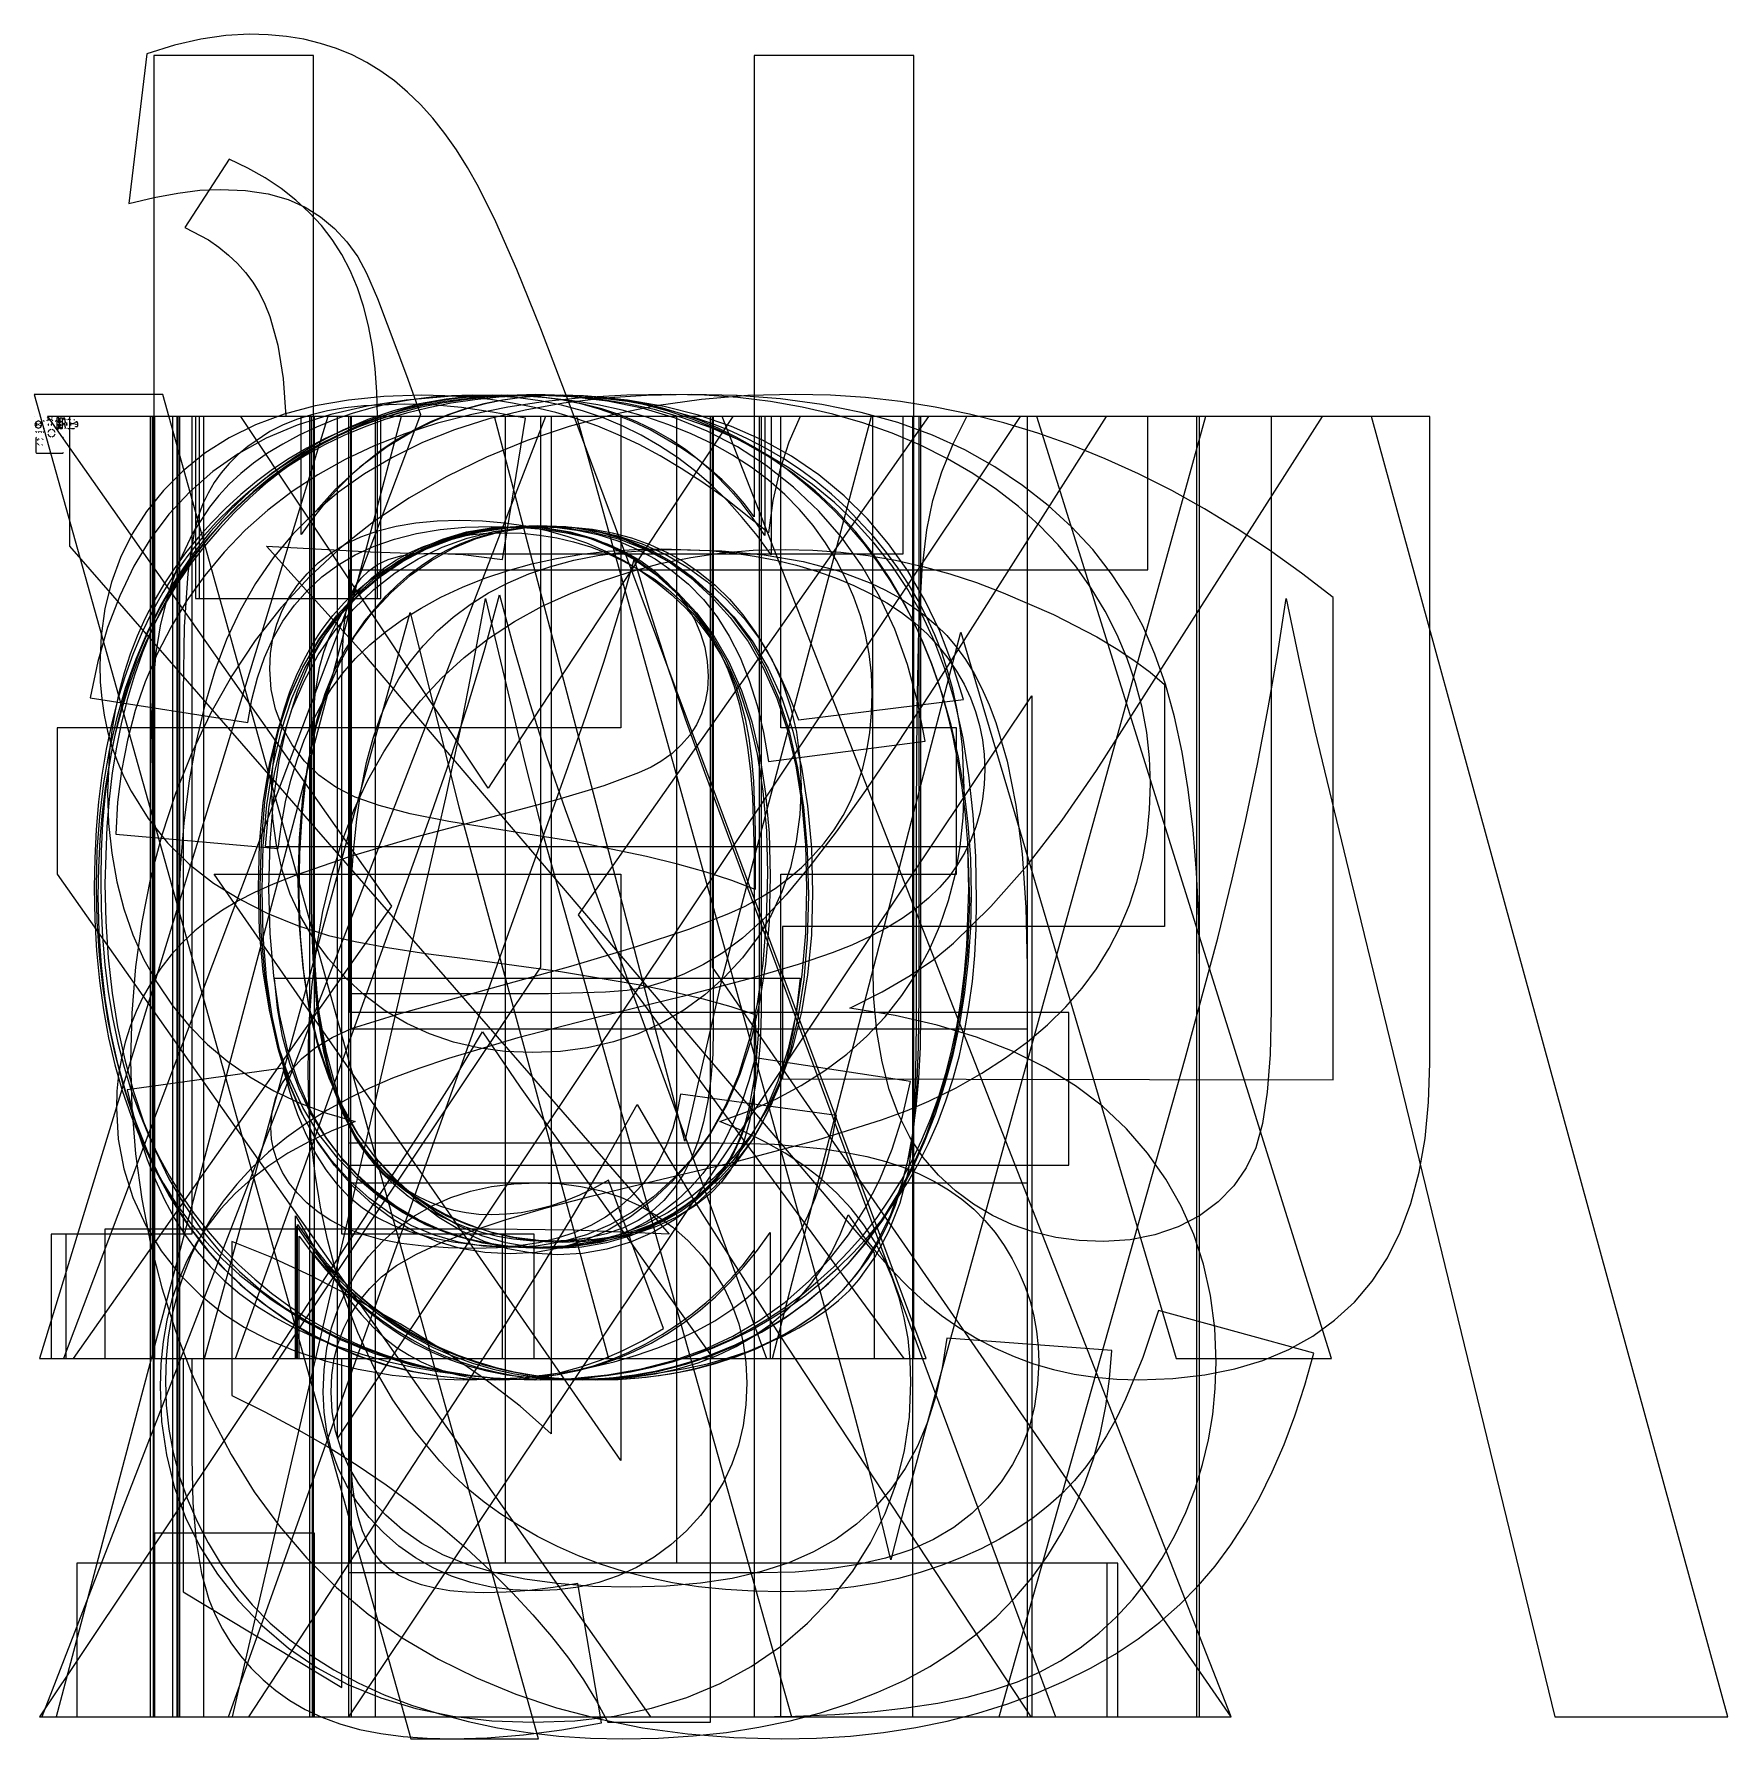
# Model space of a CAD drawing. Extents: x 0 to 263, y -199 to 66.
import ezdxf

# ---------------------------------------------------------------- set-up
doc = ezdxf.new("R2010")
doc.units = 0

msp = doc.modelspace()

# ---------------------------------------------------------------- linework, layer by layer
at = {"layer": 'Layer 1'}
for p, q in [((21.802992, 63.890835), (17.49813, 62.55994)), ((25.900352, 64.847149), (21.802992, 63.890835)), ((29.794377, 65.424298), (25.900352, 64.847149)), ((33.48923, 65.6177), (29.794377, 65.424298)), ((36.399832, 65.52738), (33.48923, 65.6177)), ((39.205751, 65.2568), (36.399832, 65.52738)), ((41.908131, 64.806534), (39.205751, 65.2568)), ((44.508119, 64.177152), (41.908131, 64.806534)), ((47.006857, 63.369229), (44.508119, 64.177152)), ((17.4978, 62.5599), (14.72447, 39.2755)), ((17.49813, 62.55994), (17.4978, 62.5599)), ((18.62653, 62.27533), (18.6267, 62.2754)), ((43.41323, 62.27533), (18.62653, 62.27533)), ((18.6267, 62.2754), (18.6267, -140.1246)), ((43.41323, -8.93807), (43.41323, 62.27533)), ((49.405492, 62.383336), (47.006857, 63.369229)), ((51.705168, 61.220046), (49.405492, 62.383336)), ((53.90703, 59.87993), (51.705168, 61.220046)), ((136.68857, 62.27565), (111.90187, 62.27565)), ((111.90187, 62.27565), (111.902, 62.2754)), ((111.902, 62.2754), (111.902, -9.3602)), ((136.68857, -140.12435), (136.68857, 62.27565)), ((56.009799, 58.348564), (53.90703, 59.87993)), ((58.051739, 56.614135), (56.009799, 58.348564)), ((60.033265, 54.676066), (58.051739, 56.614135)), ((61.954792, 52.533784), (60.033265, 54.676066)), ((63.816737, 50.186714), (61.954792, 52.533784)), ((65.619515, 47.634281), (63.816737, 50.186714)), ((30.33764, 46.19109), (23.42653, 35.55999)), ((33.219946, 44.801702), (30.33764, 46.19109)), ((67.36354, 44.875911), (65.619515, 47.634281)), ((35.903552, 43.280178), (33.219946, 44.801702)), ((38.388511, 41.626466), (35.903552, 43.280178)), ((69.04923, 41.91103), (67.36354, 44.875911)), ((14.72447, 39.2755), (18.675783, 40.236334)), ((18.675783, 40.236334), (22.355015, 40.928832)), ((22.355015, 40.928832), (25.770074, 41.347997)), ((25.770074, 41.347997), (28.92887, 41.48883)), ((28.92887, 41.48883), (32.852277, 41.312927)), ((32.852277, 41.312927), (36.3661, 40.788275)), ((36.3661, 40.788275), (39.465758, 39.919455)), ((40.674875, 39.840515), (38.388511, 41.626466)), ((39.465758, 39.919455), (42.14667, 38.71105)), ((42.762697, 37.922274), (40.674875, 39.840515)), ((71.774278, 36.424677), (69.04923, 41.91103)), ((42.14667, 38.71105), (44.528196, 37.201121)), ((44.65203, 35.87169), (42.762697, 37.922274)), ((44.528196, 37.201121), (46.672218, 35.418272)), ((23.42653, 35.55999), (27.084794, 33.628255)), ((46.342927, 33.688713), (44.65203, 35.87169)), ((46.672218, 35.418272), (48.587905, 33.352925)), ((75.006415, 29.063305), (71.774278, 36.424677)), ((27.084794, 33.628255), (28.722546, 32.511946)), ((28.722546, 32.511946), (30.232641, 31.296106)), ((47.83544, 31.37329), (46.342927, 33.688713)), ((48.587905, 33.352925), (50.28443, 30.9955)), ((30.232641, 31.296106), (31.615029, 29.981308)), ((31.615029, 29.981308), (32.869658, 28.568125)), ((49.126064, 28.882177), (47.83544, 31.37329)), ((50.28443, 30.9955), (51.650886, 28.466198)), ((32.869658, 28.568125), (33.996475, 27.057128)), ((33.996475, 27.057128), (34.99543, 25.44889)), ((50.244605, 26.205118), (49.126064, 28.882177)), ((51.650886, 28.466198), (53.362759, 24.547732)), ((78.74106, 19.823596), (75.006415, 29.063305)), ((34.99543, 25.44889), (35.877599, 23.681917)), ((51.191062, 23.341595), (50.244605, 26.205118)), ((53.362759, 24.547732), (57.85774, 12.56)), ((35.877599, 23.681917), (36.654457, 21.733904)), ((36.654457, 21.733904), (37.894317, 17.292253)), ((51.965436, 20.29109), (51.191062, 23.341595)), ((52.567727, 17.053085), (51.965436, 20.29109)), ((82.97363, 8.70223), (78.74106, 19.823596)), ((37.894317, 17.292253), (38.719177, 12.11892)), ((52.997934, 13.627062), (52.567727, 17.053085)), ((53.256059, 10.012503), (52.997934, 13.627062)), ((38.719177, 12.11892), (39.1332, 6.20889)), ((57.85774, 12.56), (60.06663, 6.49333)), ((0, 9.64223), (58.5616, -199.24777)), ((19.99, 9.64223), (0, 9.64223)), ((0, 9.64223), (0, 9.64223)), ((78.41, -199.24777), (19.99, 9.64223)), ((48.846506, 8.769076), (43.692, 7.851967)), ((54.351741, 9.318997), (48.846506, 8.769076)), ((57.61999, 8.1372), (51.233134, 7.871809)), ((57.829739, 8.761157), (51.753495, 7.835117)), ((55.549774, 8.266634), (52.5514, 7.572067)), ((53.3421, 6.20889), (53.256059, 10.012503)), ((60.2088, 9.5022), (54.351741, 9.318997)), ((58.601064, 8.807033), (55.549774, 8.266634)), ((59.898927, 8.150003), (55.833112, 7.09687)), ((61.888016, 7.996965), (57.61999, 8.1372)), ((64.332442, 9.316782), (57.829739, 8.761157)), ((60.998255, 8.204691), (57.997814, 7.474655)), ((61.704227, 9.193162), (58.601064, 8.807033)), ((64.052927, 8.901613), (59.898927, 8.150003)), ((63.373378, 8.274616), (59.948801, 7.58361)), ((63.296417, 8.2764), (59.957137, 7.586809)), ((63.83043, 9.4272), (60.2088, 9.5022)), ((63.759859, 8.538795), (60.430798, 7.917968)), ((64.055181, 8.772383), (60.998255, 8.204691)), ((64.835213, 8.26742), (61.289351, 7.572799)), ((64.85822, 9.424916), (61.704227, 9.193162)), ((66.433985, 7.579074), (61.888016, 7.996965)), ((66.726909, 8.812749), (63.296417, 8.2764)), ((66.889439, 8.811823), (63.373378, 8.274616)), ((70.690962, 9.366287), (63.759859, 8.538795)), ((67.395239, 9.2022), (63.83043, 9.4272)), ((68.295091, 9.352205), (64.052927, 8.901613)), ((67.168537, 9.177797), (64.055181, 8.772383)), ((71.26212, 9.50199), (64.332442, 9.316782)), ((68.485057, 8.807692), (64.835213, 8.26742)), ((68.062, 9.50219), (64.85822, 9.424916)), ((70.248406, 9.195855), (66.726909, 8.812749)), ((70.496983, 9.195369), (66.889439, 8.811823)), ((69.876411, 8.152309), (67.031256, 7.392609)), ((70.338262, 9.420998), (67.168537, 9.177797)), ((70.084892, 8.195831), (67.346464, 7.461362)), ((70.903072, 8.8272), (67.395239, 9.2022)), ((71.683193, 9.405708), (68.062, 9.50219)), ((72.6254, 9.50229), (68.295091, 9.352205)), ((72.238825, 9.193609), (68.485057, 8.807692)), ((72.808754, 8.743052), (69.876411, 8.152309)), ((72.902695, 8.767176), (70.084892, 8.195831)), ((73.860705, 9.425719), (70.248406, 9.195855)), ((73.5643, 9.50205), (70.338262, 9.420998)), ((74.196011, 9.425396), (70.496983, 9.195369)), ((77.98694, 9.642), (70.690962, 9.366287)), ((74.353771, 8.3022), (70.903072, 8.8272)), ((75.510365, 9.409203), (71.26212, 9.50199)), ((75.208513, 9.116166), (71.683193, 9.405708)), ((76.096459, 9.425164), (72.238825, 9.193609)), ((75.951944, 9.417377), (72.6254, 9.50229)), ((75.828287, 9.164914), (72.808754, 8.743052)), ((75.801069, 9.175343), (72.902695, 8.767176)), ((76.472834, 9.418291), (73.5643, 9.50205)), ((79.493713, 8.526143), (73.6075, 7.655329)), ((77.5636, 9.50234), (73.860705, 9.425719)), ((77.98652, 9.50204), (74.196011, 9.425396)), ((77.74718, 7.6272), (74.353771, 8.3022)), ((78.638028, 8.633421), (75.208513, 9.116166)), ((79.647983, 9.130531), (75.510365, 9.409203)), ((78.781215, 9.420282), (75.801069, 9.175343)), ((78.935009, 9.417974), (75.828287, 9.164914)), ((79.175987, 9.162596), (75.951944, 9.417377)), ((80.0579, 9.50235), (76.096459, 9.425164)), ((82.280542, 8.271668), (76.31126, 7.202736)), ((79.341728, 9.16698), (76.472834, 9.418291)), ((83.444124, 9.279611), (77.5636, 9.50234)), ((82.736239, 9.363039), (77.98652, 9.50204)), ((85.285428, 9.366378), (77.98694, 9.642)), ((81.971802, 7.957331), (78.638028, 8.633421)), ((81.84433, 9.50194), (78.781215, 9.420282)), ((82.12892, 9.50231), (78.935009, 9.417974)), ((82.297521, 8.737883), (79.175987, 9.162596)), ((82.170931, 8.748064), (79.341728, 9.16698)), ((85.659453, 9.146798), (79.493713, 8.526143)), ((83.67435, 8.665505), (79.647983, 9.130531)), ((86.283722, 9.308289), (80.0579, 9.50235)), ((86.05349, 9.352036), (81.84433, 9.50194)), ((85.209899, 7.08775), (81.971802, 7.957331)), ((85.354389, 9.422351), (82.12892, 9.50231)), ((84.960391, 8.161493), (82.170931, 8.748064)), ((88.572219, 9.03461), (82.280542, 8.271668)), ((85.316544, 8.143174), (82.297521, 8.737883)), ((87.389901, 8.94566), (82.736239, 9.363039)), ((138.61793, -140.12477), (82.97363, 8.70223)), ((89.090341, 8.611436), (83.444124, 9.279611)), ((87.588839, 8.013655), (83.67435, 8.665505)), ((87.710059, 7.407212), (84.960391, 8.161493)), ((92.222215, 8.539525), (85.285428, 9.366378)), ((88.233049, 7.378407), (85.316544, 8.143174)), ((88.522427, 9.182432), (85.354389, 9.422351)), ((92.104254, 9.518389), (85.659453, 9.146798)), ((90.214261, 8.902704), (86.05349, 9.352036)), ((92.227769, 8.726523), (86.283722, 9.308289)), ((91.948642, 8.249335), (87.389901, 8.94566)), ((91.390826, 7.174513), (87.588839, 8.013655)), ((91.63289, 8.782488), (88.522427, 9.182432)), ((95.184517, 9.492031), (88.572219, 9.03461)), ((94.501681, 7.497833), (89.090341, 8.611436)), ((94.326592, 8.154519), (90.214261, 8.902704)), ((94.685634, 8.222452), (91.63289, 8.782488)), ((96.413595, 7.273499), (91.948642, 8.249335)), ((98.82765, 9.64201), (92.104254, 9.518389)), ((95.554969, 7.919393), (92.222215, 8.539525)), ((97.889938, 7.757675), (92.227769, 8.726523)), ((98.39043, 7.108052), (94.326592, 8.154519)), ((97.680516, 7.502261), (94.685634, 8.222452)), ((102.11566, 9.6444), (95.184517, 9.492031)), ((103.69993, 8.849436), (96.67821, 7.855079)), ((104.158914, 9.518573), (98.82765, 9.64201)), ((109.242645, 9.469861), (102.11566, 9.6444)), ((110.891757, 9.445669), (103.69993, 8.849436)), ((109.357195, 9.14826), (104.158914, 9.518573)), ((116.01728, 8.945585), (109.242645, 9.469861)), ((114.422026, 8.531071), (109.357195, 9.14826)), ((118.2526, 9.644298), (110.891757, 9.445669)), ((119.352937, 7.667006), (114.422026, 8.531071)), ((122.44014, 8.070582), (116.01728, 8.945585)), ((123.740257, 9.520765), (118.2526, 9.644298)), ((128.511798, 6.843861), (122.44014, 8.070582)), ((129.196248, 9.1502), (123.740257, 9.520765)), ((134.620156, 8.532656), (129.196248, 9.1502)), ((140.011563, 7.668185), (134.620156, 8.532656)), ((0, 6.20889), (0, 6.20889)), ((0.269541, 5.350771), (0.106819, 4.95793)), ((0.662384, 5.513492), (0.269541, 5.350771)), ((1.055211, 5.350771), (0.662384, 5.513492)), ((45.6265, 6.20889), (0.8489, -140.12411)), ((1.21793, 4.95793), (1.055211, 5.350771)), ((79.4932, 6.20889), (1.222, -195.81311)), ((1.473445, 5.539835), (1.45717, 5.500544)), ((1.51272, 5.55611), (1.473445, 5.539835)), ((1.559126, 5.506656), (1.53467, 5.48222)), ((1.53467, 5.48222), (1.559126, 5.457765)), ((1.53467, 5.48222), (1.53467, 5.48222)), ((1.53467, 5.48222), (1.53467, 5.48222)), ((1.583561, 5.48222), (1.559126, 5.506656)), ((1.559126, 5.457765), (1.583561, 5.48222)), ((1.9905, 5.55611), (2.037642, 5.575634)), ((2.037642, 5.575634), (2.057163, 5.622777)), ((2.076703, 5.988125), (2.05716, 5.94098)), ((32.12662, 6.20919), (2.06632, 6.20919)), ((2.06632, 6.20919), (2.06668, 6.20889)), ((2.06668, 6.20889), (55.55368, -69.85161)), ((2.12383, 6.00766), (2.076703, 5.988125)), ((2.17718, 5.75283), (2.201721, 5.777144)), ((2.201569, 5.728253), (2.17718, 5.75272)), ((2.226067, 5.75263), (2.201569, 5.728253)), ((2.201721, 5.777144), (2.226067, 5.75263)), ((2.2428, 5.83396), (2.257573, 5.848733)), ((2.242806, 5.669794), (2.2428, 5.83396)), ((2.25758, 5.65502), (2.242806, 5.669794)), ((2.257573, 5.848733), (2.25758, 5.84874)), ((2.25758, 5.84874), (2.31164, 5.84874)), ((2.25758, 5.84874), (2.25758, 5.84874)), ((2.311642, 5.655016), (2.25758, 5.65502)), ((2.31164, 5.84874), (2.326418, 5.833967)), ((2.32642, 5.66979), (2.311642, 5.655016)), ((2.326418, 5.833967), (2.32642, 5.66979)), ((2.42161, 5.75283), (2.446155, 5.777144)), ((2.446014, 5.728253), (2.42161, 5.75272)), ((2.470501, 5.75263), (2.446014, 5.728253)), ((2.446155, 5.777144), (2.470501, 5.75263)), ((2.66592, 5.75283), (2.69045, 5.777144)), ((2.690312, 5.728253), (2.66592, 5.75272)), ((2.714796, 5.75263), (2.690312, 5.728253)), ((2.69045, 5.777144), (2.714796, 5.75263)), ((2.81543, 5.988123), (2.768283, 6.007659)), ((2.83495, 5.94098), (2.81543, 5.988123)), ((2.83495, 5.62277), (2.854474, 5.575628)), ((2.854474, 5.575628), (2.901617, 5.556103)), ((3.332978, 5.506656), (3.30854, 5.48222)), ((3.30854, 5.48222), (3.332978, 5.457765)), ((3.30854, 5.48222), (3.30854, 5.48222)), ((3.30854, 5.48222), (3.30854, 5.48222)), ((3.357429, 5.48222), (3.332978, 5.506656)), ((3.332978, 5.457765), (3.357429, 5.48222)), ((3.418691, 5.539831), (3.379403, 5.556106)), ((3.43495, 5.50054), (3.418691, 5.539831)), ((57.0551, 6.20889), (3.4335, -195.81511)), ((3.50887, 5.95063), (3.50887, 5.95063)), ((3.50887, 5.95063), (3.50887, 4.36951)), ((3.525152, 5.989907), (3.508876, 5.950619)), ((3.56444, 6.00617), (3.525152, 5.989907)), ((3.78666, 6.00617), (3.56444, 6.00617)), ((3.68997, 5.44008), (3.68997, 5.44008)), ((3.68997, 5.44008), (3.68997, 5.39119)), ((3.74221, 5.44008), (3.68998, 5.44008)), ((3.74221, 5.39119), (3.68998, 5.39119)), ((3.78666, 5.46563), (3.74221, 5.46563)), ((3.74221, 5.46563), (3.74221, 5.46563)), ((3.74221, 5.46563), (3.74221, 5.44008)), ((3.74221, 5.44008), (3.74221, 5.44008)), ((3.74221, 5.39119), (3.74221, 5.39119)), ((3.74221, 5.39119), (3.74221, 5.39119)), ((3.74221, 5.39119), (3.74221, 5.36563)), ((3.78666, 5.36563), (3.74221, 5.36563)), ((3.825935, 5.989918), (3.786648, 6.006181)), ((3.8422, 5.44008), (3.78665, 5.44008)), ((3.8422, 5.39119), (3.78665, 5.39119)), ((3.78666, 6.00617), (3.78666, 6.00617)), ((3.78666, 5.46563), (3.78666, 5.46563)), ((3.78666, 5.46563), (3.78666, 5.46563)), ((3.78666, 5.46563), (3.78666, 5.44008)), ((3.78666, 5.39119), (3.78666, 5.39119)), ((3.78666, 5.39119), (3.78666, 5.36563)), ((3.78666, 5.36563), (3.78666, 5.36563)), ((3.8422, 5.95063), (3.825935, 5.989918)), ((3.842194, 5.56007), (3.91275, 5.56007)), ((3.842194, 5.49341), (3.91275, 5.49341)), ((3.8422, 5.95063), (3.8422, 5.95063)), ((3.8422, 5.560077), (3.8422, 5.95063)), ((3.8422, 5.49341), (3.8422, 5.49341)), ((3.8422, 5.440082), (3.8422, 5.49341)), ((3.8422, 5.44008), (3.8422, 5.44008)), ((3.8422, 5.39119), (3.8422, 5.39119)), ((3.8422, 5.39119), (3.8422, 5.39119)), ((3.8422, 5.215628), (3.8422, 5.39119)), ((3.91275, 5.56007), (3.91275, 5.56007)), ((3.91275, 5.56007), (3.91275, 5.56007)), ((3.91275, 5.56007), (3.91275, 5.4934)), ((3.91275, 5.49341), (3.91275, 5.49341)), ((3.97383, 5.56007), (3.97383, 5.56007)), ((4.044385, 5.56007), (3.97383, 5.56007)), ((3.97383, 5.56007), (3.97383, 5.56007)), ((3.97383, 5.56007), (3.97383, 5.4934)), ((3.97383, 5.49341), (3.97383, 5.49341)), ((4.044385, 5.49341), (3.97383, 5.49341)), ((4.04438, 5.95063), (4.060656, 5.989918)), ((4.04438, 5.95063), (4.04438, 5.95063)), ((4.04438, 5.560077), (4.04438, 5.95063)), ((4.04438, 5.49341), (4.04438, 5.49341)), ((4.04438, 5.440082), (4.04438, 5.49341)), ((4.04438, 5.44008), (4.04438, 5.44008)), ((4.04438, 5.44008), (4.09995, 5.44008)), ((4.04438, 5.39119), (4.04438, 5.39119)), ((4.04438, 5.39119), (4.09995, 5.39119)), ((4.04438, 5.39119), (4.04438, 5.39119)), ((4.04438, 5.215628), (4.04438, 5.39119)), ((4.060656, 5.989918), (4.099947, 6.006181)), ((4.09992, 6.00617), (4.09992, 6.00617)), ((4.09992, 6.00617), (4.32214, 6.00617)), ((4.09992, 5.46563), (4.09992, 5.46563)), ((4.09992, 5.46563), (4.14437, 5.46563)), ((4.09992, 5.46563), (4.09992, 5.46563)), ((4.09992, 5.46563), (4.09992, 5.44008)), ((4.09992, 5.39119), (4.09992, 5.39119)), ((4.09992, 5.39119), (4.09992, 5.36563)), ((4.09992, 5.36563), (4.09992, 5.36563)), ((4.09992, 5.36563), (4.14437, 5.36563)), ((4.14437, 5.46563), (4.14437, 5.46563)), ((4.14437, 5.46563), (4.14437, 5.44008)), ((4.14437, 5.44008), (4.14437, 5.44008)), ((4.14437, 5.44008), (4.1966, 5.44008)), ((4.14437, 5.39119), (4.14437, 5.39119)), ((4.14437, 5.39119), (4.1966, 5.39119)), ((4.14437, 5.39119), (4.14437, 5.39119)), ((4.14437, 5.39119), (4.14437, 5.36563)), ((4.19661, 5.44008), (4.19661, 5.44008)), ((4.19661, 5.44008), (4.19661, 5.39119)), ((4.32215, 6.00617), (4.361441, 5.989907)), ((4.361441, 5.989907), (4.377717, 5.950619)), ((4.37771, 5.95063), (4.37771, 5.95063)), ((4.37771, 5.95063), (4.37771, 4.36951)), ((4.564321, 5.921653), (4.487918, 5.7334)), ((4.781714, 5.921653), (4.564321, 5.921653)), ((60.06663, 6.49333), (4.56453, -140.12467)), ((4.671425, 5.75856), (4.646971, 5.73412)), ((4.646971, 5.73412), (4.671425, 5.709669)), ((4.69586, 5.73412), (4.671425, 5.75856)), ((4.671425, 5.709669), (4.69586, 5.73412)), ((4.69586, 5.73412), (4.69586, 5.73412)), ((4.69586, 5.73412), (4.69586, 5.73412)), ((4.85532, 5.7334), (4.781714, 5.921653)), ((4.81753, 5.51189), (4.81753, 5.51189)), ((4.81753, 5.445222), (4.81753, 5.51189)), ((4.85557, 5.51189), (4.81754, 5.51189)), ((4.85557, 5.44522), (4.81754, 5.44522)), ((4.85526, 5.73412), (4.85526, 5.73412)), ((4.85526, 5.51189), (4.85526, 5.73412)), ((4.85543, 5.44522), (4.85543, 5.44522)), ((4.85543, 5.245223), (4.85543, 5.44522)), ((4.85557, 5.51189), (4.85557, 5.51189)), ((4.85557, 5.44522), (4.85557, 5.44522)), ((5.13684, 5.73343), (5.093017, 5.696361)), ((5.336161, 5.720412), (5.304729, 5.73343)), ((5.34918, 5.68898), (5.336161, 5.720412)), ((5.400523, 5.720507), (5.38751, 5.689086)), ((5.43196, 5.73352), (5.400523, 5.720507)), ((5.50223, 6.20889), (5.50223, -13.92441)), ((5.50223, 6.208271), (5.50223, 6.20889)), ((135.04423, 6.208271), (5.50223, 6.208271)), ((5.64368, 5.69645), (5.59984, 5.73352)), ((6.245795, 5.689317), (6.198651, 5.708838)), ((6.26533, 5.64217), (6.245795, 5.689317)), ((6.499265, 5.378328), (6.422859, 5.19007)), ((6.716659, 5.378328), (6.499265, 5.378328)), ((6.79026, 5.19007), (6.716659, 5.378328)), ((18.0622, 6.20889), (18.0622, -195.81311)), ((42.8489, 6.20889), (18.0622, 6.20889)), ((18.0622, 6.20889), (18.0622, 6.20889)), ((43.13332, 6.20905), (18.34662, 6.20905)), ((18.34662, 6.20905), (18.3467, 6.20889)), ((18.3467, 6.20889), (18.3467, -140.12411)), ((41.4889, 6.20889), (18.4845, 6.20889)), ((18.4845, 6.20889), (18.4845, -195.81311)), ((43.41309, 6.20943), (18.62639, 6.20943)), ((18.62639, 6.20943), (18.6267, 6.20889)), ((18.62646, 6.20853), (18.6267, 6.20889)), ((43.41486, 6.20853), (18.62646, 6.20853)), ((18.6267, 6.20889), (18.6267, -140.12411)), ((18.6267, 6.20889), (18.6267, -140.12311)), ((18.6267, 6.20889), (18.6267, -195.81511)), ((18.62677, 6.20861), (18.6267, 6.20889)), ((43.41517, 6.20861), (18.62677, 6.20861)), ((18.72, 6.209), (18.72, -140.124)), ((43.5555, 6.209), (18.72, 6.209)), ((18.72, 6.209), (18.72, 6.209)), ((21.4978, 6.20889), (21.4978, -195.81311)), ((47.1333, 6.20889), (21.4978, 6.20889)), ((21.4978, 6.20889), (21.4978, 6.20889)), ((48.91993, 6.209334), (22.19993, 6.209334)), ((22.19993, 6.209334), (22.2, 6.20889)), ((22.2, 6.20889), (22.2, -195.81311)), ((22.3422, 6.20889), (22.3422, -195.81311)), ((22.3432, 6.20879), (22.3422, 6.20889)), ((173.0982, 6.20879), (22.3432, 6.20879)), ((22.5778, 6.20889), (22.5778, -195.81311)), ((49.3422, 6.20889), (22.5778, 6.20889)), ((22.5778, 6.20889), (22.5778, 6.20889)), ((24.50651, 6.20884), (24.5066, 6.20889)), ((49.19981, 6.20884), (24.50651, 6.20884)), ((24.5066, 6.20889), (24.5066, -120.84011)), ((39.1332, 6.20889), (25.071, 6.20889)), ((25.071, 6.20889), (25.0711, 6.20889)), ((25.0711, 6.20889), (25.0711, -22.06211)), ((25.6355, 6.20889), (25.6355, -22.06211)), ((53.9065, 6.20889), (25.6355, 6.20889)), ((25.6355, 6.20889), (25.6355, 6.20889)), ((26.34, 6.20889), (26.34, -195.81511)), ((53.0584, 6.20889), (26.34, 6.20889)), ((26.34, 6.20889), (26.34, 6.20889)), ((70.55372, -51.55121), (32.12662, 6.20919)), ((38.887125, 6.567202), (34.430784, 4.914312)), ((40.75315, 5.736022), (38.604294, 4.864624)), ((43.692, 7.851967), (38.887125, 6.567202)), ((43.08931, 6.471913), (40.75315, 5.736022)), ((46.103195, 6.538661), (40.878323, 4.87179)), ((41.48892, 6.20901), (41.4889, 6.20889)), ((41.48892, -12.13769), (41.48892, 6.20901)), ((42.8489, -195.81311), (42.8489, 6.20889)), ((45.613926, 7.072823), (43.08931, 6.471913)), ((43.13332, -70.41305), (43.13332, 6.20905)), ((43.41309, -69.71057), (43.41309, 6.20943)), ((43.41486, -73.70657), (43.41486, 6.20853)), ((43.41517, -73.84819), (43.41517, 6.20861)), ((43.5555, -140.124), (43.5555, 6.209)), ((46.71757, 5.720851), (43.8842, 4.56441)), ((48.32815, 7.539279), (45.613926, 7.072823)), ((45.62674, 6.20959), (45.6265, 6.20889)), ((71.54224, 6.20959), (45.62674, 6.20959)), ((51.753495, 7.835117), (46.103195, 6.538661)), ((49.606984, 6.723439), (46.71757, 5.720851)), ((153.2483, 6.20889), (47.1333, -152.54211)), ((47.1333, -152.54211), (47.1333, 6.20889)), ((51.855503, 5.741704), (47.966117, 4.083998)), ((51.233134, 7.871809), (48.32815, 7.539279)), ((48.91993, -83.488466), (48.91993, 6.209334)), ((49.19981, -120.84016), (49.19981, 6.20884)), ((52.166623, 5.527293), (49.335987, 4.309835)), ((49.3422, -88.99561), (49.3422, 6.20889)), ((52.5514, 7.572067), (49.606984, 6.723439)), ((53.374102, 5.739646), (50.223983, 4.586409)), ((53.55303, 5.747901), (50.488612, 4.598584)), ((54.044986, 6.261822), (50.987965, 5.226371)), ((54.509811, 5.720538), (51.27625, 4.562911)), ((55.833112, 7.09687), (51.855503, 5.741704)), ((55.053917, 6.582211), (52.166623, 5.527293)), ((53.0584, -195.81511), (53.0584, 6.20889)), ((53.3421, -22.06211), (53.3421, 6.20889)), ((56.615709, 6.738666), (53.374102, 5.739646)), ((56.709273, 6.743976), (53.55303, 5.747901)), ((53.9065, -22.06211), (53.9065, 6.20889)), ((57.192553, 7.158999), (54.044986, 6.261822)), ((57.847531, 6.723836), (54.509811, 5.720538)), ((57.997814, 7.474655), (55.053917, 6.582211)), ((59.948801, 7.58361), (56.615709, 6.738666)), ((59.957137, 7.586809), (56.709273, 6.743976)), ((57.05528, 6.20739), (57.0551, 6.20889)), ((84.33698, 6.20739), (57.05528, 6.20739)), ((60.430798, 7.917968), (57.192553, 7.158999)), ((61.289351, 7.572799), (57.847531, 6.723836)), ((61.602511, 5.36602), (59.01892, 4.098975)), ((62.102931, 5.50326), (59.59543, 4.27973)), ((64.273289, 6.463871), (61.602511, 5.36602)), ((64.68621, 6.563821), (62.102931, 5.50326)), ((68.001281, 6.533262), (62.675522, 5.15885)), ((67.031256, 7.392609), (64.273289, 6.463871)), ((67.346464, 7.461362), (64.68621, 6.563821)), ((70.666146, 5.827346), (65.346976, 4.145027)), ((71.253381, 6.887745), (66.433985, 7.579074)), ((73.6075, 7.655329), (68.001281, 6.533262)), ((76.31126, 7.202736), (70.666146, 5.827346)), ((76.34169, 5.9272), (71.253381, 6.887745)), ((101.12894, -106.39941), (71.54224, 6.20959)), ((72.7667, -15.9928), (76.34169, 5.9272)), ((73.1912, 6.20889), (73.1912, -171.96911)), ((73.1916, 6.20889), (73.1912, 6.20889)), ((99.9071, 6.20889), (73.1916, 6.20889)), ((81.083143, 6.8022), (77.74718, 7.6272)), ((108.60728, 6.20899), (78.55378, -39.27781)), ((105.4087, 6.20889), (78.6932, 6.20889)), ((78.6932, 6.20889), (78.6934, 6.20889)), ((78.6934, 6.20889), (78.6934, -79.35091)), ((106.9152, 6.20889), (79.493, 6.20889)), ((79.493, 6.20889), (79.4932, 6.20889)), ((105.129, 6.20889), (80.339, 6.20889)), ((80.339, 6.20889), (80.339, -151.83411)), ((84.361501, 5.8272), (81.083143, 6.8022)), ((89.827688, 6.462075), (83.149454, 4.669906)), ((127.18868, -147.69761), (84.33698, 6.20739)), ((87.5821, 4.7022), (84.361501, 5.8272)), ((84.62038, -71.21161), (139.04068, 6.20899)), ((88.352386, 6.024537), (85.209899, 7.08775)), ((90.419884, 6.485171), (87.710059, 7.407212)), ((91.047032, 6.443517), (88.233049, 7.378407)), ((91.399327, 4.767548), (88.352386, 6.024537)), ((96.67821, 7.855079), (89.827688, 6.462075)), ((93.089814, 5.395318), (90.419884, 6.485171)), ((93.758486, 5.338441), (91.047032, 6.443517)), ((91.2051, 6.20889), (91.2051, -42.14451)), ((116.0401, 6.20889), (91.2051, 6.20889)), ((91.2051, 6.20889), (91.2051, 6.20889)), ((95.079685, 6.147611), (91.390826, 7.174513)), ((95.7198, 4.1376), (93.089814, 5.395318)), ((96.367409, 4.063115), (93.758486, 5.338441)), ((99.677575, 5.93882), (94.501681, 7.497833)), ((98.654791, 4.93248), (95.079685, 6.147611)), ((98.797295, 7.161459), (95.554969, 7.919393)), ((100.785895, 6.017583), (96.413595, 7.273499)), ((100.617393, 6.621848), (97.680516, 7.502261)), ((103.270125, 6.40237), (97.889938, 7.757675)), ((102.405725, 5.763878), (98.39043, 7.108052)), ((101.949194, 6.265728), (98.797295, 7.161459)), ((104.617454, 3.934416), (99.677575, 5.93882)), ((99.9071, -171.96911), (99.9071, 6.20889)), ((103.496121, 5.581148), (100.617393, 6.621848)), ((105.066676, 4.481023), (100.785895, 6.017583)), ((105.010665, 5.2322), (101.949194, 6.265728)), ((106.372424, 4.12257), (102.405725, 5.763878)), ((108.368228, 4.661231), (103.270125, 6.40237)), ((106.316558, 4.380097), (103.496121, 5.581148)), ((105.1289, -196.66081), (105.1289, 6.20919)), ((105.1289, 6.20919), (105.129, 6.20889)), ((105.4087, -79.35091), (105.4087, 6.20889)), ((130.33755, 6.20942), (105.55085, 6.20942)), ((105.55085, 6.20942), (105.55085, -88.85278)), ((130.10666, 6.20939), (106.82226, -81.42171)), ((186.0308, -195.81311), (106.9152, 6.20889)), ((139.04068, 6.20899), (108.60728, 6.20899)), ((137.5367, 6.20865), (112.7, 6.20865)), ((112.7, 6.20865), (112.7, -82.83325)), ((137.81853, 6.20861), (112.98353, 6.20861)), ((112.98353, 6.20861), (112.98353, -86.54819)), ((113.54716, 6.20945), (113.547, 6.20889)), ((113.547, 6.20889), (113.547, -12.27611)), ((136.54886, 6.20945), (113.54716, 6.20945)), ((114.533, 6.20889), (114.533, -15.28891)), ((114.5331, 6.2086), (114.533, 6.20889)), ((136.6886, 6.2086), (114.5331, 6.2086)), ((116.0401, -42.14451), (116.0401, 6.20889)), ((119.048818, 6.20903), (117.306041, 2.195557)), ((144.968818, 6.20903), (119.048818, 6.20903)), ((124.149463, 6.556064), (119.352937, 7.667006)), ((128.811136, 5.198245), (124.149463, 6.556064)), ((134.232825, 5.264433), (128.511798, 6.843861)), ((155.83556, 6.20939), (130.10666, 6.20939)), ((130.33755, -78.83508), (130.33755, 6.20942)), ((135.04423, -15.147229), (135.04423, 6.208271)), ((136.54886, -195.81455), (136.54886, 6.20945)), ((136.6886, -140.1244), (136.6886, 6.2086)), ((137.5367, -83.77305), (137.5367, 6.20865)), ((137.81853, -86.54819), (137.81853, 6.20861)), ((182.03374, 6.20739), (139.46534, -147.69761)), ((166.60433, 6.20921), (139.88883, -35.84409)), ((145.370048, 6.55684), (140.011563, 7.668185)), ((142.826053, 1.959776), (144.968818, 6.20903)), ((150.695195, 5.198672), (145.370048, 6.55684)), ((180.6705, 6.20889), (153.2483, 6.20889)), ((181.0936, 6.20889), (154.3292, 6.20889)), ((154.3292, 6.20889), (154.3292, -88.99561)), ((201.59986, -140.12361), (155.83556, 6.20939)), ((165.10203, -48.77749), (200.23533, 6.20921)), ((200.23533, 6.20921), (166.60433, 6.20921)), ((173.0982, -17.64011), (173.0982, 6.20879)), ((180.6705, -195.81311), (180.6705, 6.20889)), ((181.0936, -195.81311), (181.0936, 6.20889)), ((207.81044, 6.20739), (182.03374, 6.20739)), ((216.8886, 6.20911), (192.2397, 6.20911)), ((192.2397, 6.20911), (192.2397, -85.98179)), ((263.21884, -195.81661), (207.81044, 6.20739)), ((216.8886, -94.26189), (216.8886, 6.20911)), ((0.106819, 4.95793), (0.26954, 4.565103)), ((0.286509, 3.89361), (0.22286, 3.81749)), ((0.26954, 4.565103), (0.662384, 4.402384)), ((0.314127, 2.93178), (0.281604, 2.837262)), ((0.28162, 2.83725), (0.28162, 2.83725)), ((0.28162, 2.83725), (0.28162, 0.64481)), ((0.440151, 5.0135), (0.29572, 5.0135)), ((0.29572, 4.90242), (0.440151, 4.90242)), ((0.295721, 5.0135), (0.295721, 5.0135)), ((0.295721, 5.0135), (0.295721, 4.9024)), ((0.330934, 3.806662), (0.306483, 3.78221)), ((0.306483, 3.78221), (0.330934, 3.75777)), ((0.392661, 2.97094), (0.314127, 2.93178)), ((0.355372, 3.78221), (0.330934, 3.806662)), ((0.330934, 3.75777), (0.355372, 3.78221)), ((0.355372, 3.78221), (0.355372, 3.78221)), ((0.355372, 3.78221), (0.355372, 3.78221)), ((0.439022, 3.81749), (0.375373, 3.89361)), ((0.40682, 5.147005), (0.382384, 5.12255)), ((0.382384, 5.12255), (0.40682, 5.098115)), ((0.40682, 4.817805), (0.382384, 4.79337)), ((0.382384, 4.79337), (0.40682, 4.76893)), ((0.431275, 5.12255), (0.40682, 5.147005)), ((0.40682, 5.098115), (0.431275, 5.12255)), ((0.431275, 4.79337), (0.40682, 4.817805)), ((0.40682, 4.76893), (0.431275, 4.79337)), ((0.431275, 5.12255), (0.431275, 5.12255)), ((0.431275, 5.12255), (0.431275, 5.12255)), ((0.431275, 4.79337), (0.431275, 4.79337)), ((0.431275, 4.79337), (0.431275, 4.79337)), ((0.440151, 5.0135), (0.440151, 5.0135)), ((0.440151, 4.902398), (0.440151, 5.0135)), ((0.440151, 5.0135), (0.440151, 5.0135)), ((0.440151, 4.90242), (0.440151, 4.90242)), ((0.603451, 5.025221), (0.59512, 5.01689)), ((0.59512, 5.01689), (0.603451, 5.008559)), ((0.603451, 4.907375), (0.59512, 4.89903)), ((0.59512, 4.89903), (0.603451, 4.890699)), ((0.623316, 2.668868), (0.598882, 2.64443)), ((0.611795, 5.01689), (0.603451, 5.025221)), ((0.603451, 5.008559), (0.611795, 5.01689)), ((0.611795, 4.89903), (0.603451, 4.907375)), ((0.603451, 4.890699), (0.611795, 4.89903)), ((0.675383, 3.89361), (0.611734, 3.817495)), ((0.611795, 5.01689), (0.611795, 5.01689)), ((0.611795, 5.01689), (0.611795, 5.01689)), ((0.611795, 4.89903), (0.611795, 4.89903)), ((0.611795, 4.89903), (0.611795, 4.89903)), ((0.662386, 5.00238), (0.617936, 4.95793)), ((0.617936, 4.95793), (0.662386, 4.913496)), ((0.647771, 2.64443), (0.623316, 2.668868)), ((0.662384, 4.402384), (1.055211, 4.565097)), ((0.706833, 4.95793), (0.662386, 5.00238)), ((0.662386, 4.913496), (0.706833, 4.95793)), ((0.666327, 2.73733), (0.71621, 2.78723)), ((0.719839, 3.806662), (0.695404, 3.78221)), ((0.695404, 3.78221), (0.719839, 3.75777)), ((0.706833, 4.95793), (0.706833, 4.95793)), ((0.706833, 4.95793), (0.706833, 4.95793)), ((0.721302, 5.025221), (0.712973, 5.01689)), ((0.712973, 5.01689), (0.721302, 5.008559)), ((0.721302, 4.907375), (0.712973, 4.89903)), ((0.712973, 4.89903), (0.721302, 4.890699)), ((0.716192, 2.68745), (0.766078, 2.73733)), ((0.71621, 2.78723), (0.71621, 2.78723)), ((0.744274, 3.78221), (0.719839, 3.806662)), ((0.719839, 3.75777), (0.744274, 3.78221)), ((0.729648, 5.01689), (0.721302, 5.025221)), ((0.721302, 5.008559), (0.729648, 5.01689)), ((0.729648, 4.89903), (0.721302, 4.907375)), ((0.721302, 4.890699), (0.729648, 4.89903)), ((0.729648, 5.01689), (0.729648, 5.01689)), ((0.729648, 5.01689), (0.729648, 5.01689)), ((0.729648, 4.89903), (0.729648, 4.89903)), ((0.729648, 4.89903), (0.729648, 4.89903)), ((0.744274, 3.78221), (0.744274, 3.78221)), ((0.744274, 3.78221), (0.744274, 3.78221)), ((0.827952, 3.81749), (0.764303, 3.89361)), ((0.766078, 2.73733), (0.766078, 2.73733)), ((0.917933, 5.147005), (0.893497, 5.12255)), ((0.893497, 5.12255), (0.917933, 5.098115)), ((0.917933, 4.817805), (0.893497, 4.79337)), ((0.893497, 4.79337), (0.917933, 4.76893)), ((0.942384, 5.12255), (0.917933, 5.147005)), ((0.917933, 5.098115), (0.942384, 5.12255)), ((0.942384, 4.79337), (0.917933, 4.817805)), ((0.917933, 4.76893), (0.942384, 4.79337)), ((0.942384, 5.12255), (0.942384, 5.12255)), ((0.942384, 5.12255), (0.942384, 5.12255)), ((0.942384, 4.79337), (0.942384, 4.79337)), ((0.942384, 4.79337), (0.942384, 4.79337)), ((1.06429, 3.89361), (1.000641, 3.817495)), ((1.055211, 4.565097), (1.21793, 4.95793)), ((1.108728, 3.806662), (1.084294, 3.78221)), ((1.084294, 3.78221), (1.108728, 3.75777)), ((1.13318, 3.78221), (1.108728, 3.806662)), ((1.108728, 3.75777), (1.13318, 3.78221)), ((1.13318, 3.78221), (1.13318, 3.78221)), ((1.13318, 3.78221), (1.13318, 3.78221)), ((1.2168, 3.81749), (1.15315, 3.89361)), ((1.21631, 2.73733), (1.2662, 2.78723)), ((1.21793, 4.95793), (1.21793, 4.95793)), ((1.21793, 4.95793), (1.21793, 4.95793)), ((1.2662, 2.78723), (1.2662, 2.78723)), ((1.3161, 2.73733), (1.266202, 2.687443)), ((1.3161, 2.73733), (1.3161, 2.73733)), ((1.359115, 2.668868), (1.334664, 2.64443)), ((1.38355, 2.64443), (1.359115, 2.668868)), ((1.45319, 3.89361), (1.389541, 3.817495)), ((1.45718, 4.3561), (1.473454, 4.316823)), ((1.497615, 3.806662), (1.473161, 3.78221)), ((1.473161, 3.78221), (1.497615, 3.75777)), ((1.473454, 4.316823), (1.51273, 4.300549)), ((1.52205, 3.78221), (1.497615, 3.806662)), ((1.497615, 3.75777), (1.52205, 3.78221)), ((1.52205, 3.78221), (1.52205, 3.78221)), ((1.52205, 3.78221), (1.52205, 3.78221)), ((1.559126, 4.39888), (1.53467, 4.37444)), ((1.53467, 4.37444), (1.559126, 4.349989)), ((1.53467, 4.37444), (1.53467, 4.37444)), ((1.53467, 4.37444), (1.53467, 4.37444)), ((1.6057, 3.81749), (1.54207, 3.89361)), ((1.583561, 4.37444), (1.559126, 4.39888)), ((1.559126, 4.349989), (1.583561, 4.37444)), ((2.14894, 3.49958), (2.303881, 3.210081)), ((2.303912, 4.011308), (2.148971, 3.721811)), ((2.184553, 5.014905), (2.168279, 4.975614)), ((2.16828, 4.92007), (2.184554, 4.880778)), ((2.22383, 5.03118), (2.184553, 5.014905)), ((2.184554, 4.880778), (2.223831, 4.864519)), ((2.303881, 3.210081), (2.593389, 3.055148)), ((2.59342, 4.16624), (2.303912, 4.011308)), ((2.557202, 3.471728), (2.548856, 3.4634)), ((2.548856, 3.4634), (2.557202, 3.455055)), ((2.56553, 3.4634), (2.557202, 3.471728)), ((2.557202, 3.455055), (2.56553, 3.463383)), ((2.56553, 3.463383), (2.56553, 3.4634)), ((2.56553, 3.4634), (2.56553, 3.4634)), ((2.66828, 4.86452), (2.707568, 4.880779)), ((2.707571, 5.014911), (2.668283, 5.031186)), ((2.707568, 4.880779), (2.723827, 4.920071)), ((2.72383, 4.97562), (2.707571, 5.014911)), ((2.765402, 3.679921), (2.757062, 3.67159)), ((2.757062, 3.67159), (2.765402, 3.663262)), ((2.77373, 3.67159), (2.765402, 3.679921)), ((2.765402, 3.663262), (2.77373, 3.67159)), ((2.77373, 3.67159), (2.77373, 3.67159)), ((2.77373, 3.67159), (2.77373, 3.67159)), ((2.81561, 3.05516), (3.105121, 3.210097)), ((3.105137, 4.011324), (2.81563, 4.16626)), ((3.105121, 3.210097), (3.26006, 3.4996)), ((3.26008, 3.72183), (3.105137, 4.011324)), ((3.332978, 4.39888), (3.30854, 4.37444)), ((3.30854, 4.37444), (3.332978, 4.349989)), ((3.30854, 4.37444), (3.30854, 4.37444)), ((3.30854, 4.37444), (3.30854, 4.37444)), ((3.357429, 4.37444), (3.332978, 4.39888)), ((3.332978, 4.349989), (3.357429, 4.37444)), ((3.37938, 4.30055), (3.418668, 4.316824)), ((3.418668, 4.316824), (3.434927, 4.356101)), ((3.50887, 4.36951), (3.525146, 4.330233)), ((3.525146, 4.330233), (3.564437, 4.313959)), ((3.564442, 4.31396), (3.78666, 4.31396)), ((3.57553, 4.45507), (3.57553, 4.45507)), ((3.57553, 4.45507), (3.57553, 4.38452)), ((3.575542, 4.45507), (3.77554, 4.45507)), ((3.575542, 4.38452), (3.77554, 4.38452)), ((3.68997, 4.92896), (3.68997, 4.92896)), ((3.68997, 4.880073), (3.68997, 4.92896)), ((3.74221, 4.92896), (3.68998, 4.92896)), ((3.74221, 4.88008), (3.68998, 4.88008)), ((3.78666, 4.95452), (3.74221, 4.95452)), ((3.74221, 4.95452), (3.74221, 4.95452)), ((3.74221, 4.928963), (3.74221, 4.95452)), ((3.74221, 4.92896), (3.74221, 4.92896)), ((3.74221, 4.88008), (3.74221, 4.88008)), ((3.74221, 4.88008), (3.74221, 4.88008)), ((3.74221, 4.854523), (3.74221, 4.88008)), ((3.78666, 4.85452), (3.74221, 4.85452)), ((3.77554, 4.45507), (3.77554, 4.45507)), ((3.77554, 4.45507), (3.77554, 4.45507)), ((3.77554, 4.384514), (3.77554, 4.45507)), ((3.77554, 4.38452), (3.77554, 4.38452)), ((3.8422, 4.92896), (3.78665, 4.92896)), ((3.8422, 4.88008), (3.78665, 4.88008)), ((3.78666, 4.95452), (3.78666, 4.95452)), ((3.78666, 4.95452), (3.78666, 4.95452)), ((3.78666, 4.928963), (3.78666, 4.95452)), ((3.78666, 4.88008), (3.78666, 4.88008)), ((3.78666, 4.854523), (3.78666, 4.88008)), ((3.78666, 4.85452), (3.78666, 4.85452)), ((3.78666, 4.31396), (3.825948, 4.330234)), ((3.78666, 4.31396), (3.78666, 4.31396)), ((3.825948, 4.330234), (3.842212, 4.369511)), ((3.842194, 5.21563), (3.91275, 5.21563)), ((3.842194, 4.99341), (3.91275, 4.99341)), ((3.842194, 4.82674), (3.91275, 4.82674)), ((3.842194, 4.76007), (3.91275, 4.76007)), ((3.8422, 4.99341), (3.8422, 4.99341)), ((3.8422, 4.928961), (3.8422, 4.99341)), ((3.8422, 4.92896), (3.8422, 4.92896)), ((3.8422, 4.88008), (3.8422, 4.88008)), ((3.8422, 4.88008), (3.8422, 4.88008)), ((3.8422, 4.826748), (3.8422, 4.88008)), ((3.8422, 4.76007), (3.8422, 4.76007)), ((3.8422, 4.369506), (3.8422, 4.76007)), ((3.91275, 5.21563), (3.91275, 5.21563)), ((3.91275, 5.21563), (3.91275, 5.21563)), ((3.91275, 5.21563), (3.91275, 4.99341)), ((3.91275, 4.99341), (3.91275, 4.99341)), ((3.91275, 4.82674), (3.91275, 4.82674)), ((3.91275, 4.82674), (3.91275, 4.82674)), ((3.91275, 4.82674), (3.91275, 4.76008)), ((3.91275, 4.76007), (3.91275, 4.76007)), ((3.97383, 5.21563), (3.97383, 5.21563)), ((4.044385, 5.21563), (3.97383, 5.21563)), ((3.97383, 5.21563), (3.97383, 5.21563)), ((3.97383, 5.21563), (3.97383, 4.99341)), ((3.97383, 4.99341), (3.97383, 4.99341)), ((4.044385, 4.99341), (3.97383, 4.99341)), ((3.97383, 4.82674), (3.97383, 4.82674)), ((4.044385, 4.82674), (3.97383, 4.82674)), ((3.97383, 4.82674), (3.97383, 4.82674)), ((3.97383, 4.82674), (3.97383, 4.76008)), ((3.97383, 4.76007), (3.97383, 4.76007)), ((4.044385, 4.76007), (3.97383, 4.76007)), ((4.060629, 4.330234), (4.04437, 4.369511)), ((4.04438, 4.99341), (4.04438, 4.99341)), ((4.04438, 4.928961), (4.04438, 4.99341)), ((4.04438, 4.92896), (4.04438, 4.92896)), ((4.04438, 4.92896), (4.09995, 4.92896)), ((4.04438, 4.88008), (4.04438, 4.88008)), ((4.04438, 4.88008), (4.09995, 4.88008)), ((4.04438, 4.88008), (4.04438, 4.88008)), ((4.04438, 4.826748), (4.04438, 4.88008)), ((4.04438, 4.76007), (4.04438, 4.76007)), ((4.04438, 4.369506), (4.04438, 4.76007)), ((4.09992, 4.31396), (4.060629, 4.330234)), ((4.09992, 4.95452), (4.09992, 4.95452)), ((4.09992, 4.95452), (4.14437, 4.95452)), ((4.09992, 4.95452), (4.09992, 4.95452)), ((4.09992, 4.928963), (4.09992, 4.95452)), ((4.09992, 4.88008), (4.09992, 4.88008)), ((4.09992, 4.854523), (4.09992, 4.88008)), ((4.09992, 4.85452), (4.09992, 4.85452)), ((4.09992, 4.85452), (4.14437, 4.85452)), ((4.09992, 4.31396), (4.09992, 4.31396)), ((4.322135, 4.31396), (4.09992, 4.31396)), ((4.11104, 4.45507), (4.11104, 4.45507)), ((4.311038, 4.45507), (4.11104, 4.45507)), ((4.11104, 4.45507), (4.11104, 4.45507)), ((4.11104, 4.384514), (4.11104, 4.45507)), ((4.11104, 4.38452), (4.11104, 4.38452)), ((4.311038, 4.38452), (4.11104, 4.38452)), ((4.14437, 4.95452), (4.14437, 4.95452)), ((4.14437, 4.928963), (4.14437, 4.95452)), ((4.14437, 4.92896), (4.14437, 4.92896)), ((4.14437, 4.92896), (4.1966, 4.92896)), ((4.14437, 4.88008), (4.14437, 4.88008)), ((4.14437, 4.88008), (4.1966, 4.88008)), ((4.14437, 4.88008), (4.14437, 4.88008)), ((4.14437, 4.854523), (4.14437, 4.88008)), ((4.19661, 4.92896), (4.19661, 4.92896)), ((4.19661, 4.880073), (4.19661, 4.92896)), ((4.31105, 4.45507), (4.31105, 4.45507)), ((4.31105, 4.45507), (4.31105, 4.38452)), ((4.361434, 4.330233), (4.322143, 4.313959)), ((4.37771, 4.36951), (4.361434, 4.330233)), ((4.522978, 2.931893), (4.444444, 2.971055)), ((4.564321, 5.094199), (4.487918, 4.90593)), ((4.5555, 2.83737), (4.522978, 2.931893)), ((4.781714, 5.094199), (4.564321, 5.094199)), ((4.671425, 4.931101), (4.646971, 4.90665)), ((4.646971, 4.90665), (4.671425, 4.88221)), ((4.69586, 4.90665), (4.671425, 4.931101)), ((4.671425, 4.88221), (4.69586, 4.90665)), ((4.69586, 4.90665), (4.69586, 4.90665)), ((4.69586, 4.90665), (4.69586, 4.90665)), ((4.85532, 4.90593), (4.781714, 5.094199)), ((4.81753, 5.24522), (4.81753, 5.24522)), ((4.81753, 5.178552), (4.81753, 5.24522)), ((4.81753, 4.68444), (4.81753, 4.68444)), ((4.81753, 4.617777), (4.81753, 4.68444)), ((4.81753, 4.41777), (4.81753, 4.41777)), ((4.81753, 4.351102), (4.81753, 4.41777)), ((4.85574, 5.24536), (4.81754, 5.24536)), ((4.85557, 4.68444), (4.81754, 4.68444)), ((4.85557, 4.61777), (4.81754, 4.61777)), ((4.85574, 4.41789), (4.81754, 4.41789)), ((4.85526, 4.90665), (4.85526, 4.90665)), ((4.85526, 4.684431), (4.85526, 4.90665)), ((4.85543, 4.61777), (4.85543, 4.61777)), ((4.85543, 4.417769), (4.85543, 4.61777)), ((4.85557, 4.68444), (4.85557, 4.68444)), ((4.85557, 4.61777), (4.85557, 4.61777)), ((4.85574, 5.24536), (4.85574, 5.24536)), ((4.85574, 4.41789), (4.85574, 4.41789)), ((5.01974, 5.26079), (5.01974, 4.809393)), ((5.08779, 5.059539), (5.063338, 5.0351)), ((5.063338, 5.0351), (5.08779, 5.010648)), ((5.087765, 5.187886), (5.079436, 5.17954)), ((5.079436, 5.17954), (5.087765, 5.171211)), ((5.087765, 4.89898), (5.079436, 4.89065)), ((5.079436, 4.89065), (5.087765, 4.882321)), ((5.09611, 5.17954), (5.087765, 5.187886)), ((5.087765, 5.171211), (5.09611, 5.17954)), ((5.09611, 4.89065), (5.087765, 4.89898)), ((5.087765, 4.882321), (5.09611, 4.89065)), ((5.11223, 5.0351), (5.08779, 5.059539)), ((5.08779, 5.010648), (5.11223, 5.0351)), ((5.09301, 4.37384), (5.136833, 4.336756)), ((5.09611, 5.17954), (5.09611, 5.17954)), ((5.09611, 5.17954), (5.09611, 5.17954)), ((5.09611, 4.89065), (5.09611, 4.89065)), ((5.09611, 4.89065), (5.09611, 4.89065)), ((5.11223, 5.0351), (5.11223, 5.0351)), ((5.11223, 5.0351), (5.11223, 5.0351)), ((5.30473, 4.33676), (5.336151, 4.349789)), ((5.336151, 4.349789), (5.349181, 4.38121)), ((5.38751, 4.3813), (5.400523, 4.349883)), ((5.400523, 4.349883), (5.431944, 4.336866)), ((5.59985, 4.33686), (5.643688, 4.373929)), ((5.648898, 5.059636), (5.62446, 5.0352)), ((5.62446, 5.0352), (5.648898, 5.010745)), ((5.62446, 5.0352), (5.62446, 5.0352)), ((5.62446, 5.0352), (5.62446, 5.0352)), ((5.648898, 5.18797), (5.64057, 5.17964)), ((5.64057, 5.17964), (5.648898, 5.171296)), ((5.64057, 5.17964), (5.64057, 5.17964)), ((5.64057, 5.17964), (5.64057, 5.17964)), ((5.648898, 4.89907), (5.64057, 4.89074)), ((5.64057, 4.89074), (5.648898, 4.882411)), ((5.64057, 4.89074), (5.64057, 4.89074)), ((5.64057, 4.89074), (5.64057, 4.89074)), ((5.657244, 5.17964), (5.648898, 5.18797)), ((5.648898, 5.171296), (5.657244, 5.17964)), ((5.673335, 5.0352), (5.648898, 5.059636)), ((5.648898, 5.010745), (5.673335, 5.0352)), ((5.657244, 4.89074), (5.648898, 4.89907)), ((5.648898, 4.882411), (5.657244, 4.89074)), ((5.71694, 4.80949), (5.71694, 5.260887)), ((5.838848, 4.34379), (6.19867, 4.34379)), ((5.838955, 5.12157), (6.19867, 5.12157)), ((5.8392, 5.066), (5.8392, 5.12157)), ((5.8392, 5.066), (5.8392, 5.066)), ((5.8392, 4.34379), (5.8392, 4.39934)), ((5.8392, 4.34379), (5.8392, 4.34379)), ((6.245795, 5.102028), (6.198651, 5.121568)), ((6.19867, 5.1995), (6.245798, 5.21902)), ((6.19867, 5.12157), (6.19867, 5.12157)), ((6.19867, 4.34379), (6.245798, 4.363314)), ((6.19867, 4.34379), (6.19867, 4.34379)), ((6.26533, 5.0549), (6.245795, 5.102028)), ((6.245798, 5.21902), (6.265333, 5.266166)), ((6.245798, 4.363314), (6.265333, 4.410457)), ((6.46054, 4.90191), (6.46054, 4.96857)), ((6.46054, 4.90191), (6.46054, 4.90191)), ((6.46054, 4.63523), (6.46054, 4.70189)), ((6.46054, 4.63523), (6.46054, 4.63523)), ((6.46054, 4.63523), (6.75276, 4.63523)), ((6.46054, 4.63523), (6.46054, 4.63523)), ((6.606665, 5.285229), (6.59832, 5.2769)), ((6.59832, 5.2769), (6.606665, 5.26857)), ((6.59832, 5.2769), (6.59832, 5.2769)), ((6.59832, 5.2769), (6.59832, 5.2769)), ((6.606665, 4.99079), (6.59832, 4.98246)), ((6.59832, 4.98246), (6.606665, 4.974119)), ((6.59832, 4.98246), (6.59832, 4.98246)), ((6.59832, 4.98246), (6.59832, 4.98246)), ((6.614996, 5.2769), (6.606665, 5.285229)), ((6.606665, 5.26857), (6.614996, 5.2769)), ((6.614996, 4.98246), (6.606665, 4.99079)), ((6.606665, 4.974119), (6.614996, 4.98246)), ((6.79052, 4.96857), (6.75248, 4.96857)), ((6.79052, 4.90191), (6.75248, 4.90191)), ((6.79068, 4.70203), (6.75248, 4.70203)), ((6.7525, 4.96857), (6.7525, 4.96857)), ((6.7525, 4.901907), (6.7525, 4.96857)), ((6.7525, 4.70191), (6.7525, 4.70191)), ((6.7525, 4.635243), (6.7525, 4.70191)), ((6.7902, 5.19079), (6.7902, 5.19079)), ((6.7902, 4.968571), (6.7902, 5.19079)), ((6.79037, 4.90191), (6.79037, 4.90191)), ((6.79037, 4.701909), (6.79037, 4.90191)), ((6.79052, 4.96857), (6.79052, 4.96857)), ((6.79052, 4.90191), (6.79052, 4.90191)), ((6.79068, 4.70203), (6.79068, 4.70203)), ((30.321881, 2.892828), (26.559319, 0.50228)), ((34.430784, 4.914312), (30.321881, 2.892828)), ((36.078364, 2.834505), (31.702801, 0.426804)), ((36.64159, 3.85719), (33.211008, 1.565131)), ((40.878323, 4.87179), (36.078364, 2.834505)), ((38.604294, 4.864624), (36.64159, 3.85719)), ((41.171084, 3.287719), (38.638434, 1.928374)), ((43.8842, 4.56441), (41.171084, 3.287719)), ((45.145018, 2.740384), (42.358823, 1.289717)), ((46.56207, 2.929773), (43.844928, 1.387042)), ((47.966117, 4.083998), (44.164976, 2.123242)), ((47.16535, 3.278817), (44.198205, 1.81673)), ((47.516226, 3.296024), (44.636076, 1.840223)), ((48.146906, 3.250962), (45.121838, 1.784697)), ((48.021354, 4.052581), (45.145018, 2.740384)), ((49.335987, 4.309835), (46.56207, 2.929773)), ((50.223983, 4.586409), (47.16535, 3.278817)), ((50.488612, 4.598584), (47.516226, 3.296024)), ((50.987965, 5.226371), (48.021354, 4.052581)), ((51.27625, 4.562911), (48.146906, 3.250962)), ((57.630689, 3.530997), (52.86725, 1.64861)), ((56.522517, 2.66266), (54.113301, 1.056996)), ((59.59543, 4.27973), (54.883827, 1.493831)), ((59.01892, 4.098975), (56.522517, 2.66266)), ((62.675522, 5.15885), (57.630689, 3.530997)), ((65.346976, 4.145027), (60.355522, 2.155312)), ((83.149454, 4.669906), (76.644602, 2.478051)), ((90.77481, 3.37962), (87.5821, 4.7022)), ((94.002881, 1.844797), (90.77481, 3.37962)), ((94.350787, 3.31664), (91.399327, 4.767548)), ((97.206833, 1.671669), (94.350787, 3.31664)), ((100.623266, 1.281688), (95.7198, 4.1376)), ((98.873793, 2.617476), (96.367409, 4.063115)), ((102.11552, 3.52865), (98.654791, 4.93248)), ((105.421152, 1.951568), (102.11552, 3.52865)), ((109.320747, 1.484639), (104.617454, 3.934416)), ((107.981707, 4.060879), (105.010665, 5.2322)), ((109.257073, 2.663251), (105.066676, 4.481023)), ((109.078558, 3.01863), (106.316558, 4.380097)), ((110.290476, 2.184699), (106.372424, 4.12257)), ((110.862319, 2.751766), (107.981707, 4.060879)), ((113.184144, 2.534882), (108.368228, 4.661231)), ((111.78198, 1.49668), (109.078558, 3.01863)), ((113.35822, 0.5637), (109.257073, 2.663251)), ((113.652501, 1.304864), (110.862319, 2.751766)), ((133.337487, 3.593547), (128.811136, 5.198245)), ((137.72805, 1.74197), (133.337487, 3.593547)), ((139.603796, 3.331306), (134.232825, 5.264433)), ((144.625283, 1.043492), (139.603796, 3.331306)), ((155.986585, 3.593734), (150.695195, 5.198672)), ((161.2438, 1.742078), (155.986585, 3.593734)), ((0.28162, 0.653339), (0.314143, 0.558822)), ((0.314143, 0.558822), (0.392677, 0.519658)), ((0.39262, 0.519447), (4.44817, 0.519447)), ((0.480524, 2.55153), (0.530423, 2.60142)), ((0.530423, 2.05142), (0.480524, 2.001538)), ((0.53039, 2.5016), (0.580292, 2.55149)), ((0.580292, 2.00155), (0.53039, 1.951647)), ((0.530423, 2.60142), (0.530423, 2.60142)), ((0.530423, 2.05142), (0.530423, 2.05142)), ((0.580292, 2.55149), (0.580292, 2.55149)), ((0.580292, 2.00155), (0.580292, 2.00155)), ((0.598882, 2.64443), (0.623316, 2.619992)), ((0.623316, 1.933085), (0.598882, 1.90865)), ((0.598882, 1.90865), (0.623316, 1.884198)), ((0.623316, 2.619992), (0.647771, 2.64443)), ((0.647771, 1.90865), (0.623316, 1.933085)), ((0.623316, 1.884198), (0.647771, 1.90865)), ((0.647771, 2.64443), (0.647771, 2.64443)), ((0.647771, 2.64443), (0.647771, 2.64443)), ((0.647771, 1.90865), (0.647771, 1.90865)), ((0.647771, 1.90865), (0.647771, 1.90865)), ((0.666327, 1.81575), (0.71621, 1.86563)), ((0.766078, 1.81574), (0.716191, 1.765853)), ((0.71621, 1.86563), (0.71621, 1.86563)), ((0.766078, 1.81574), (0.766078, 1.81574)), ((1.2662, 1.86563), (1.216301, 1.815748)), ((1.2662, 1.86563), (1.2662, 1.86563)), ((1.3161, 1.81574), (1.266202, 1.765853)), ((1.3161, 1.81574), (1.3161, 1.81574)), ((1.334664, 2.64443), (1.359115, 2.619992)), ((1.359115, 1.933085), (1.334664, 1.90865)), ((1.334664, 1.90865), (1.359115, 1.884198)), ((1.359115, 2.619992), (1.38355, 2.64443)), ((1.38355, 1.90865), (1.359115, 1.933085)), ((1.359115, 1.884198), (1.38355, 1.90865)), ((1.38355, 2.64443), (1.38355, 2.64443)), ((1.38355, 2.64443), (1.38355, 2.64443)), ((1.38355, 1.90865), (1.38355, 1.90865)), ((1.38355, 1.90865), (1.38355, 1.90865)), ((4.44446, 0.519642), (4.522994, 0.558809)), ((4.44817, 0.519447), (4.44817, 0.519447)), ((4.522994, 0.558809), (4.555516, 0.653331)), ((26.559319, 0.50228), (23.142, -2.2578)), ((31.702801, 0.426804), (27.75112, -2.35131)), ((31.70066, 0.288095), (30.326993, -1.075524)), ((33.211008, 1.565131), (31.70066, 0.288095)), ((36.286302, 0.487467), (34.114744, -1.033906)), ((38.638434, 1.928374), (36.286302, 0.487467)), ((41.322548, 0.20001), (38.538381, -1.571483)), ((41.848366, 0.23118), (39.153302, -1.531105)), ((42.201104, 0.164123), (39.384763, -1.610753)), ((42.358823, 1.289717), (39.662634, -0.299489)), ((44.164976, 2.123242), (40.4521, -0.14107)), ((43.844928, 1.387042), (41.184619, -0.318423)), ((44.198205, 1.81673), (41.322548, 0.20001)), ((44.636076, 1.840223), (41.848366, 0.23118)), ((45.121838, 1.784697), (42.201104, 0.164123)), ((52.86725, 1.64861), (48.354979, -0.471831)), ((54.883827, 1.493831), (50.622641, -1.640824)), ((54.113301, 1.056996), (51.791272, -0.718096)), ((60.355522, 2.155312), (55.69356, -0.14227)), ((76.644602, 2.478051), (70.31422, -0.114012)), ((97.266261, 0.097159), (94.002881, 1.844797)), ((99.967528, -0.167507), (97.206833, 1.671669)), ((100.564899, -1.863866), (97.266261, 0.097159)), ((101.277635, 1.00146), (98.873793, 2.617476)), ((102.861821, -0.277333), (100.623266, 1.281688)), ((103.578929, -0.784996), (101.277635, 1.00146)), ((108.528082, 0.220322), (105.421152, 1.951568)), ((111.436364, -1.665089), (108.528082, 0.220322)), ((113.786886, -1.410492), (109.320747, 1.484639)), ((114.15983, -0.04916), (110.290476, 2.184699)), ((114.426679, -0.185817), (111.78198, 1.49668)), ((117.717769, 0.023947), (113.184144, 2.534882)), ((117.278454, -1.78881), (113.35822, 0.5637)), ((116.352253, -0.279825), (113.652501, 1.304864)), ((117.306041, 2.195557), (115.893265, -2.152087)), ((121.969, -2.87095), (117.717769, 0.023947)), ((141.922749, -0.349711), (137.72805, 1.74197)), ((141.063279, -2.391539), (142.826053, 1.959776)), ((149.29786, -1.6), (144.625283, 1.043492)), ((166.462347, -0.370578), (161.2438, 1.742078)), ((23.142, -2.2578), (20.114585, -5.306361)), ((27.75112, -2.35131), (24.182384, -5.493192)), ((29.090043, -2.52516), (27.989851, -4.060246)), ((30.326993, -1.075524), (29.090043, -2.52516)), ((32.123811, -2.634653), (30.313557, -4.313678)), ((34.114744, -1.033906), (32.123811, -2.634653)), ((37.056316, -2.027297), (34.539734, -3.893774)), ((38.538381, -1.571483), (35.845704, -3.497887)), ((38.581202, -2.186689), (36.034733, -4.217819)), ((39.153302, -1.531105), (36.551088, -3.446631)), ((39.384763, -1.610753), (36.672873, -3.539925)), ((40.4521, -0.14107), (36.886853, -2.661144)), ((39.662634, -0.299489), (37.056316, -2.027297)), ((41.184619, -0.318423), (38.581202, -2.186689)), ((48.354979, -0.471831), (44.092934, -2.843603)), ((50.622641, -1.640824), (46.8023, -5.119652)), ((51.791272, -0.718096), (49.556429, -2.662692)), ((55.69356, -0.14227), (51.338225, -2.714652)), ((70.31422, -0.114012), (64.1594, -3.106802)), ((102.632939, -2.201033), (99.967528, -0.167507)), ((103.898743, -4.038852), (100.564899, -1.863866)), ((105.20313, -4.429051), (102.632939, -2.201033)), ((104.957564, -1.922969), (102.861821, -0.277333)), ((105.777669, -2.741957), (103.578929, -0.784996)), ((106.909973, -3.654646), (104.957564, -1.922969)), ((114.146051, -3.704666), (111.436364, -1.665089)), ((118.0153, -4.75096), (113.786886, -1.410492)), ((117.890228, -2.577793), (114.15983, -0.04916)), ((117.012512, -2.028926), (114.426679, -0.185817)), ((115.893265, -2.152087), (114.823821, -6.834723)), ((118.961573, -2.002298), (116.352253, -0.279825)), ((119.539336, -4.032713), (117.012512, -2.028926)), ((120.960015, -4.366755), (117.278454, -1.78881)), ((121.391411, -5.367305), (117.890228, -2.577793)), ((121.480461, -3.862553), (118.961573, -2.002298)), ((139.688834, -6.840344), (141.063279, -2.391539)), ((145.866666, -2.635223), (141.922749, -0.349711)), ((149.559644, -5.11527), (145.866666, -2.635223)), ((153.620644, -4.5086), (149.29786, -1.6)), ((171.641311, -2.722616), (166.462347, -0.370578)), ((27.989851, -4.060246), (27.026453, -5.680219)), ((30.313557, -4.313678), (28.684036, -6.069888)), ((34.539734, -3.893774), (32.112753, -5.898987)), ((35.845704, -3.497887), (33.244517, -5.579342)), ((36.886853, -2.661144), (33.528264, -5.423837)), ((36.034733, -4.217819), (33.545271, -6.411879)), ((36.551088, -3.446631), (34.04193, -5.515399)), ((36.672873, -3.539925), (34.065494, -5.623386)), ((44.092934, -2.843603), (40.080729, -5.467408)), ((46.8023, -5.119652), (43.41323, -8.93807)), ((47.408773, -4.776871), (45.348303, -7.060712)), ((51.338225, -2.714652), (47.305799, -5.564688)), ((49.556429, -2.662692), (47.408773, -4.776871)), ((64.1594, -3.106802), (58.260327, -6.462162)), ((107.267742, -6.428371), (103.898743, -4.038852)), ((107.678166, -6.851704), (105.20313, -4.429051)), ((107.873852, -4.869485), (105.777669, -2.741957)), ((108.71853, -5.471791), (106.909973, -3.654646)), ((109.867471, -7.167644), (107.873852, -4.869485)), ((116.657197, -5.89841), (114.146051, -3.704666)), ((121.946632, -8.485929), (118.0153, -4.75096)), ((122.007008, -6.197242), (119.539336, -4.032713)), ((124.402357, -7.170719), (120.960015, -4.366755)), ((123.908917, -5.860588), (121.480461, -3.862553)), ((125.899819, -6.131085), (121.969, -2.87095)), ((153.001526, -7.790554), (149.559644, -5.11527)), ((157.595982, -7.624859), (153.620644, -4.5086)), ((176.780692, -5.315075), (171.641311, -2.722616)), ((20.114585, -5.306361), (17.489305, -8.561273)), ((24.182384, -5.493192), (20.952864, -8.992208)), ((27.2353, -7.90219), (24.693631, -11.879559)), ((26.19989, -7.38451), (25.487558, -9.355584)), ((27.026453, -5.680219), (26.19989, -7.38451)), ((28.684036, -6.069888), (27.2353, -7.90219)), ((30.734823, -7.815986), (28.31662, -10.20796)), ((31.562683, -7.86113), (29.1645, -10.25315)), ((31.626032, -7.737409), (29.3036, -10.11266)), ((32.112753, -5.898987), (29.77524, -8.043)), ((33.528264, -5.423837), (30.375809, -8.429109)), ((33.244517, -5.579342), (30.734823, -7.815986)), ((33.545271, -6.411879), (31.112874, -8.768934)), ((34.065494, -5.623386), (31.562683, -7.86113)), ((34.04193, -5.515399), (31.626032, -7.737409)), ((40.080729, -5.467408), (36.317975, -8.343951)), ((45.348303, -7.060712), (43.375019, -9.514292)), ((47.305799, -5.564688), (43.5967, -8.691704)), ((58.260327, -6.462162), (52.735986, -10.177205)), ((114.111, -11.8533), (107.267742, -6.428371)), ((110.058113, -9.469136), (107.678166, -6.851704)), ((110.382712, -7.373834), (108.71853, -5.471791)), ((111.758522, -9.636498), (109.867471, -7.167644)), ((111.902, -9.3602), (110.382712, -7.373834)), ((114.823821, -6.834723), (114.111038, -11.85317)), ((118.969855, -8.246321), (116.657197, -5.89841)), ((124.663327, -8.418167), (121.391411, -5.367305)), ((124.415384, -8.52258), (122.007008, -6.197242)), ((126.24694, -7.9964), (123.908917, -5.860588)), ((127.604933, -10.201287), (124.402357, -7.170719)), ((129.508918, -9.705064), (125.899819, -6.131085)), ((138.711058, -11.38207), (139.688834, -6.840344)), ((156.192155, -10.661779), (153.001526, -7.790554)), ((161.224342, -10.949351), (157.595982, -7.624859)), ((181.880487, -8.148997), (176.780692, -5.315075)), ((17.489305, -8.561273), (15.266628, -12.02139)), ((20.952864, -8.992208), (18.062612, -12.848411)), ((25.487558, -9.355584), (24.868429, -11.810567)), ((27.553775, -10.290935), (25.475631, -12.607225)), ((28.31662, -10.20796), (26.018528, -12.7364)), ((29.1645, -10.25315), (26.883343, -12.785384)), ((29.3036, -10.11266), (27.090637, -12.631222)), ((30.375809, -8.429109), (27.42896, -11.676921)), ((29.77524, -8.043), (27.553775, -10.290935)), ((31.112874, -8.768934), (28.7376, -11.28905)), ((36.317975, -8.343951), (32.804287, -11.473937)), ((43.5967, -8.691704), (40.211348, -12.095025)), ((43.375019, -9.514292), (41.48892, -12.13769)), ((52.735986, -10.177205), (47.585705, -14.250372)), ((56.262113, -10.855437), (59.335708, -10.338666)), ((59.335708, -10.338666), (62.626284, -10.028146)), ((62.626284, -10.028146), (66.13327, -9.9245)), ((66.13327, -9.9245), (69.666104, -10.02167)), ((69.666104, -10.02167), (73.10097, -10.313527)), ((73.10097, -10.313527), (76.437398, -10.800593)), ((112.343036, -12.28149), (110.058113, -9.469136)), ((113.547, -12.27611), (111.758522, -9.636498)), ((121.084078, -10.748401), (118.969855, -8.246321)), ((125.485579, -12.564271), (121.946632, -8.485929)), ((126.76432, -11.00879), (124.415384, -8.52258)), ((127.705921, -11.730848), (124.663327, -8.418167)), ((130.531129, -12.534374), (126.24694, -7.9964)), ((130.567194, -13.459045), (127.604933, -10.201287)), ((132.796244, -13.593408), (129.508918, -9.705064)), ((186.940697, -11.225422), (181.880487, -8.148997)), ((15.266628, -12.02139), (13.447024, -15.685565)), ((18.062612, -12.848411), (15.511681, -17.061855)), ((24.693631, -11.879559), (22.571966, -16.26776)), ((25.475631, -12.607225), (23.540806, -14.991868)), ((26.018528, -12.7364), (23.869193, -15.400493)), ((24.868429, -11.810567), (24.343052, -14.748367)), ((27.42896, -11.676921), (24.687191, -15.167233)), ((26.883343, -12.785384), (24.749829, -15.442104)), ((27.090637, -12.631222), (25.019933, -15.283148)), ((28.7376, -11.28905), (26.457235, -13.950839)), ((32.804287, -11.473937), (29.539278, -14.858069)), ((40.211348, -12.095025), (37.150159, -15.773977)), ((48.348934, -13.637), (50.768154, -12.505229)), ((50.768154, -12.505229), (53.406071, -11.577833)), ((52.840703, -13.940418), (56.019874, -12.835181)), ((53.406071, -11.577833), (56.262113, -10.855437)), ((56.019874, -12.835181), (59.437379, -11.974736)), ((59.437379, -11.974736), (63.093218, -11.359551)), ((59.907493, -14.352681), (63.471727, -12.8282)), ((60.289783, -14.399548), (63.908302, -12.853109)), ((60.491427, -14.015065), (62.782568, -13.235396)), ((60.854287, -14.211152), (64.648885, -12.748343)), ((60.989212, -14.364346), (64.945677, -12.833)), ((61.977986, -13.800902), (64.577078, -12.863318)), ((62.782568, -13.235396), (65.183916, -12.629895)), ((63.093218, -11.359551), (66.987392, -10.990096)), ((63.394436, -14.076434), (67.308566, -12.672058)), ((63.471727, -12.8282), (67.171041, -11.738584)), ((63.908302, -12.853109), (67.672131, -11.749221)), ((64.577078, -12.863318), (67.22197, -12.094934)), ((64.648885, -12.748343), (68.65953, -11.702801)), ((64.945677, -12.833), (69.097805, -11.739858)), ((65.146608, -14.247467), (68.687274, -12.769329)), ((65.183916, -12.629895), (67.695419, -12.198039)), ((66.236397, -13.565054), (68.379479, -12.740532)), ((66.987392, -10.990096), (71.1199, -10.86684)), ((67.171041, -11.738584), (71.005983, -11.084398)), ((67.22197, -12.094934), (69.913189, -11.496315)), ((67.308566, -12.672058), (71.413412, -11.668931)), ((67.672131, -11.749221), (71.581165, -11.087309)), ((67.695419, -12.198039), (70.317025, -11.939308)), ((68.379479, -12.740532), (70.586845, -12.065938)), ((68.65953, -11.702801), (72.886182, -11.075074)), ((68.687274, -12.769329), (72.377003, -11.712807)), ((69.097805, -11.739858), (73.445011, -11.084373)), ((69.913189, -11.496315), (72.651264, -11.068029)), ((70.317025, -11.939308), (73.04868, -11.85318)), ((70.586845, -12.065938), (72.858432, -11.541266)), ((71.005983, -11.084398), (74.9771, -10.86621)), ((71.1199, -10.86684), (75.251465, -10.976866)), ((71.413412, -11.668931), (75.710116, -11.067055)), ((71.581165, -11.087309), (75.6353, -10.8668)), ((72.377003, -11.712807), (76.214857, -11.078472)), ((72.651264, -11.068029), (75.436721, -10.810642)), ((72.858432, -11.541266), (75.194175, -11.166508)), ((72.886182, -11.075074), (77.3288, -10.86571)), ((73.04868, -11.85318), (75.813364, -11.941409)), ((73.445011, -11.084373), (77.98671, -10.866)), ((74.9771, -10.86621), (78.958981, -11.075481)), ((75.194175, -11.166508), (77.594008, -10.941658)), ((75.251465, -10.976866), (79.109128, -11.306215)), ((75.436721, -10.810642), (78.27009, -10.72472)), ((75.6353, -10.8668), (79.533288, -11.076279)), ((75.710116, -11.067055), (80.199822, -10.86643)), ((75.813364, -11.941409), (78.534507, -12.206513)), ((76.214857, -11.078472), (80.1999, -10.8669)), ((76.437398, -10.800593), (79.67492, -11.483386)), ((77.3288, -10.86571), (80.903056, -11.006713)), ((77.594008, -10.941658), (80.057867, -10.86671)), ((77.98671, -10.866), (82.511485, -11.086378)), ((78.27009, -10.72472), (82.618079, -10.903405)), ((78.534507, -12.206513), (81.212733, -12.649117)), ((78.958981, -11.075481), (82.790445, -11.702566)), ((79.109128, -11.306215), (82.692314, -11.853792)), ((79.533288, -11.076279), (83.290913, -11.705133)), ((79.67492, -11.483386), (82.813067, -12.362429)), ((80.057867, -10.86671), (84.06232, -11.087222)), ((80.199822, -10.86643), (83.541485, -10.978921)), ((80.1999, -10.8669), (84.25376, -11.085319)), ((80.903056, -11.006713), (84.324049, -11.429357)), ((81.212733, -12.649117), (83.848668, -13.269845)), ((82.511485, -11.086378), (86.842083, -11.747146)), ((82.618079, -10.903405), (86.771998, -11.439825)), ((82.692314, -11.853792), (86.00045, -12.618505)), ((82.790445, -11.702566), (86.470928, -12.74637)), ((82.813067, -12.362429), (85.85137, -13.438242)), ((83.290913, -11.705133), (86.908644, -12.753987)), ((83.541485, -10.978921), (86.759812, -11.316361)), ((84.06232, -11.087222), (87.926108, -11.749138)), ((84.25376, -11.085319), (88.161691, -11.740926)), ((84.324049, -11.429357), (87.592891, -12.133096)), ((86.00045, -12.618505), (89.032961, -13.599259)), ((86.470928, -12.74637), (89.999863, -14.2058)), ((86.759812, -11.316361), (89.854805, -11.878696)), ((86.771998, -11.439825), (90.731847, -12.334526)), ((86.842083, -11.747146), (90.978542, -12.847758)), ((86.908644, -12.753987), (90.38695, -14.223464)), ((87.592891, -12.133096), (90.710696, -13.117382)), ((87.926108, -11.749138), (91.6498, -12.853032)), ((88.161691, -11.740926), (91.92317, -12.83424)), ((89.854805, -11.878696), (92.826466, -12.665875)), ((90.710696, -13.117382), (93.678577, -14.381669)), ((90.731847, -12.334526), (94.497627, -13.588058)), ((90.978542, -12.847758), (94.920898, -14.387665)), ((91.6498, -12.853032), (95.233967, -14.399476)), ((91.92317, -12.83424), (95.537675, -14.365785)), ((92.826466, -12.665875), (95.674796, -13.677846)), ((114.533, -15.28891), (112.343036, -12.28149)), ((114.111038, -11.85317), (114.111, -11.8533)), ((122.99992, -13.40465), (121.084078, -10.748401)), ((128.632101, -16.985435), (125.485579, -12.564271)), ((129.0199, -13.641377), (126.76432, -11.00879)), ((130.519142, -15.305817), (127.705921, -11.730848)), ((132.459715, -14.899581), (130.531129, -12.534374)), ((138.005433, -17.528753), (138.711058, -11.38207)), ((159.131373, -13.729647), (156.192155, -10.661779)), ((164.506192, -14.48265), (161.224342, -10.949351)), ((191.96132, -14.545391), (186.940697, -11.225422)), ((5.50223, -13.92441), (98.68433, -120.84041)), ((13.447024, -15.685565), (12.03096, -19.55265)), ((23.540806, -14.991868), (21.749303, -17.444863)), ((23.869193, -15.400493), (21.868548, -18.20031)), ((24.687191, -15.167233), (22.149976, -18.900005)), ((24.749829, -15.442104), (22.763892, -18.223317)), ((25.019933, -15.283148), (23.091559, -18.068442)), ((24.343052, -14.748367), (23.911972, -18.167889)), ((26.457235, -13.950839), (24.324414, -16.732899)), ((29.539278, -14.858069), (26.522561, -18.497052)), ((37.150159, -15.773977), (34.413552, -19.727884)), ((51.41313, -30.858309), (36.12423, -13.925009)), ((36.12423, -13.925009), (52.275892, -14.836119)), ((47.585705, -14.250372), (42.808813, -18.6801)), ((44.16887, -16.51117), (46.148982, -14.972522)), ((46.148982, -14.972522), (48.348934, -13.637)), ((47.197366, -16.883386), (49.899867, -15.289976)), ((49.899867, -15.289976), (52.840703, -13.940418)), ((52.275892, -14.836119), (59.969885, -15.068757)), ((55.026832, -16.016854), (56.984909, -15.457269)), ((56.133753, -18.088934), (59.669879, -15.882059)), ((56.239981, -16.098991), (58.310547, -14.969423)), ((56.47779, -16.31146), (59.907493, -14.352681)), ((56.816678, -16.389112), (60.289783, -14.399548)), ((56.91509, -16.1814), (59.424166, -14.907118)), ((56.984909, -15.457269), (59.260489, -15.118309)), ((57.228998, -16.334443), (60.989212, -14.364346)), ((57.275779, -16.090682), (60.854287, -14.211152)), ((58.310547, -14.969423), (60.491427, -14.015065)), ((59.260489, -15.118309), (61.85326, -15.00435)), ((59.424166, -14.907118), (61.977986, -13.800902)), ((59.669879, -15.882059), (63.394436, -14.076434)), ((59.969885, -15.068757), (67.40433, -15.147229)), ((60.193515, -16.938257), (62.143351, -15.66391)), ((61.75594, -16.146647), (65.146608, -14.247467)), ((61.85326, -15.00435), (66.656811, -15.251642)), ((62.143351, -15.66391), (64.157666, -14.539511)), ((64.157666, -14.539511), (66.236397, -13.565054)), ((66.656811, -15.251642), (72.76666, -15.992686)), ((67.40433, -15.147229), (135.04423, -15.147229)), ((77.370212, -16.673174), (81.192295, -15.833885)), ((81.192295, -15.833885), (85.122507, -15.181785)), ((83.848668, -13.269845), (86.442935, -14.069323)), ((83.861241, -16.133674), (87.590509, -15.39284)), ((85.122507, -15.181785), (89.16007, -14.716483)), ((85.85137, -13.438242), (88.789361, -14.711345)), ((86.442935, -14.069323), (88.99616, -15.048174)), ((87.590509, -15.39284), (91.484572, -14.863674)), ((88.789361, -14.711345), (91.62657, -16.18226)), ((88.99616, -15.048174), (91.508967, -16.207025)), ((89.032961, -13.599259), (91.789272, -14.79496)), ((89.16007, -14.716483), (93.304204, -14.437588)), ((89.999863, -14.2058), (93.376683, -16.079763)), ((90.38695, -14.223464), (93.7263, -16.114189)), ((91.484572, -14.863674), (95.542807, -14.546173)), ((91.789272, -14.79496), (94.26881, -16.204515)), ((93.304204, -14.437588), (97.55413, -14.34471)), ((93.678577, -14.381669), (96.497645, -15.925409)), ((94.497627, -13.588058), (98.069341, -15.200965)), ((94.920898, -14.387665), (98.669186, -16.36632)), ((95.233967, -14.399476), (98.679178, -16.389043)), ((95.537675, -14.365785), (99.004683, -16.336082)), ((95.542807, -14.546173), (99.76459, -14.44034)), ((95.674796, -13.677846), (98.399798, -14.914557)), ((97.288463, -16.65759), (102.036867, -15.688413)), ((97.55413, -14.34471), (104.981046, -14.627213)), ((98.069341, -15.200965), (101.446988, -17.173797)), ((98.399798, -14.914557), (101.001472, -16.375956)), ((99.76459, -14.44034), (106.873338, -14.649905)), ((102.036867, -15.688413), (106.85412, -14.995434)), ((104.981046, -14.627213), (108.524121, -14.980341)), ((106.85412, -14.995434), (111.740742, -14.579225)), ((106.873338, -14.649905), (113.452928, -15.278532)), ((108.524121, -14.980341), (111.95423, -15.47472)), ((111.740742, -14.579225), (116.69725, -14.440362)), ((111.95423, -15.47472), (115.271839, -16.110351)), ((113.452928, -15.278532), (119.503355, -16.326116)), ((116.69725, -14.440362), (121.038603, -14.546109)), ((121.038603, -14.546109), (125.349694, -14.863001)), ((124.68933, -16.176457), (122.99992, -13.40465)), ((125.349694, -14.863001), (129.631094, -15.390518)), ((131.129959, -16.407561), (129.0199, -13.641377)), ((129.631094, -15.390518), (133.883375, -16.12814)), ((133.102936, -19.143546), (130.519142, -15.305817)), ((133.288593, -16.944577), (130.567194, -13.459045)), ((134.245871, -17.329123), (132.459715, -14.899581)), ((135.761748, -17.796638), (132.796244, -13.593408)), ((161.819024, -16.994863), (159.131373, -13.729647)), ((167.442002, -18.22533), (164.506192, -14.48265)), ((196.942355, -18.109944), (191.96132, -14.545391)), ((15.511681, -17.061855), (13.300124, -21.632594)), ((21.868548, -18.20031), (20.016525, -21.135924)), ((21.749303, -17.444863), (20.101119, -19.966205)), ((22.571966, -16.26776), (20.865301, -21.070951)), ((22.763892, -18.223317), (20.925469, -21.129028)), ((23.091559, -18.068442), (21.305586, -20.98711)), ((24.324414, -16.732899), (22.339079, -19.635296)), ((23.911972, -18.167889), (23.334892, -26.447721)), ((26.522561, -18.497052), (23.75375, -22.39159)), ((40.88873, -20.031081), (42.413643, -18.220215)), ((42.413643, -18.220215), (44.16887, -16.51117)), ((44.7332, -18.72018), (47.197366, -16.883386)), ((49.0582, -86.40891), (49.0582, -17.64011)), ((49.0582, -17.64011), (173.0982, -17.64011)), ((50.767195, -21.097708), (53.913402, -18.386383)), ((50.840937, -18.914578), (52.010236, -17.780588)), ((52.010236, -17.780588), (53.38657, -16.79269)), ((52.249068, -19.179808), (54.50483, -17.610052)), ((52.474482, -18.877887), (54.27978, -17.40429)), ((52.784915, -20.697058), (56.133753, -18.088934)), ((53.182073, -18.703968), (56.47779, -16.31146)), ((53.38657, -16.79269), (55.026832, -16.016854)), ((53.489093, -18.822375), (56.816678, -16.389112)), ((53.665619, -18.743836), (57.228998, -16.334443)), ((53.913402, -18.386383), (57.275779, -16.090682)), ((54.27978, -17.40429), (56.239981, -16.098991)), ((54.50483, -17.610052), (56.91509, -16.1814)), ((55.428349, -21.205837), (58.516208, -18.466295)), ((56.487545, -19.936824), (58.308225, -18.36256)), ((58.308225, -18.36256), (60.193515, -16.938257)), ((58.516208, -18.466295), (61.75594, -16.146647)), ((70.05355, -18.914881), (73.657038, -17.700042)), ((72.76666, -15.992686), (72.7667, -15.9928)), ((73.657038, -17.700042), (77.370212, -16.673174)), ((73.668443, -19.626172), (76.899585, -18.25034)), ((76.899585, -18.25034), (80.297392, -17.086173)), ((80.297392, -17.086173), (83.861241, -16.133674)), ((87.996123, -19.422242), (92.608388, -17.90239)), ((91.026114, -23.832558), (93.2752, -15.99161)), ((91.508967, -16.207025), (93.98198, -17.5465)), ((91.62657, -16.18226), (94.324107, -17.824877)), ((92.608388, -17.90239), (97.288463, -16.65759)), ((93.2752, -15.99161), (95.727564, -24.248274)), ((93.376683, -16.079763), (96.600823, -18.367164)), ((93.7263, -16.114189), (96.927163, -18.426787)), ((93.98198, -17.5465), (96.343235, -19.040895)), ((94.26881, -16.204515), (96.471, -17.82683)), ((94.324107, -17.824877), (96.839353, -19.612393)), ((96.471, -17.82683), (98.407795, -19.610894)), ((96.497645, -15.925409), (99.169016, -17.748055)), ((96.600823, -18.367164), (99.671718, -21.066911)), ((96.927163, -18.426787), (99.990006, -21.161883)), ((98.669186, -16.36632), (102.223443, -18.783176)), ((98.679178, -16.389043), (101.986001, -18.822306)), ((99.004683, -16.336082), (102.323672, -18.745652)), ((99.169016, -17.748055), (101.6938, -19.84906)), ((101.001472, -16.375956), (103.479822, -18.06199)), ((101.446988, -17.173797), (104.630571, -19.507099)), ((103.479822, -18.06199), (105.83262, -19.978043)), ((115.271839, -16.110351), (118.477414, -16.887233)), ((118.477414, -16.887233), (121.571423, -17.805366)), ((119.503355, -16.326116), (125.024615, -17.792552)), ((121.571423, -17.805366), (124.55433, -18.86475)), ((126.156864, -18.98926), (124.68933, -16.176457)), ((125.024615, -17.792552), (130.016703, -19.677737)), ((131.38616, -21.748872), (128.632101, -16.985435)), ((133.094495, -19.307392), (131.129959, -16.407561)), ((135.768585, -20.658467), (133.288593, -16.944577)), ((133.883375, -16.12814), (138.107109, -17.075343)), ((135.889527, -19.823142), (134.245871, -17.329123)), ((138.405376, -22.315275), (135.761748, -17.796638)), ((137.506058, -26.868757), (138.005433, -17.528753)), ((138.107109, -17.075343), (142.302869, -18.231609)), ((142.302869, -18.231609), (146.471225, -19.596416)), ((164.25495, -20.45813), (161.819024, -16.994863)), ((170.032237, -22.177966), (167.442002, -18.22533)), ((201.8838, -21.920122), (196.942355, -18.109944)), ((12.03096, -19.55265), (11.018906, -23.621499)), ((20.016525, -21.135924), (18.313054, -24.207405)), ((20.101119, -19.966205), (18.596256, -22.555894)), ((20.925469, -21.129028), (19.234493, -24.159245)), ((20.865301, -21.070951), (19.56863, -26.29329)), ((21.305586, -20.98711), (19.662084, -24.039156)), ((22.149976, -18.900005), (19.816787, -22.875197)), ((22.339079, -19.635296), (20.50117, -22.658095)), ((34.413552, -19.727884), (32.001947, -23.956074)), ((42.808813, -18.6801), (38.404637, -23.464828)), ((39.595274, -21.944343), (40.88873, -20.031081)), ((40.46565, -23.096792), (42.484556, -20.802542)), ((42.484556, -20.802542), (44.7332, -18.72018)), ((47.8372, -24.22411), (50.767195, -21.097708)), ((48.200873, -22.74262), (50.147761, -20.890664)), ((49.10656, -21.63771), (49.874451, -20.198878)), ((49.350556, -22.20176), (50.831581, -20.476488)), ((49.622222, -23.70643), (52.784915, -20.697058)), ((49.874451, -20.198878), (50.840937, -18.914578)), ((50.019792, -21.529641), (53.182073, -18.703968)), ((50.147761, -20.890664), (52.249068, -19.179808)), ((50.299661, -21.593073), (53.665619, -18.743836)), ((50.307132, -21.699913), (53.489093, -18.822375)), ((50.831581, -20.476488), (52.474482, -18.877887)), ((54.731539, -21.661057), (56.487545, -19.936824)), ((63.233004, -21.875372), (66.56053, -20.31808)), ((66.56053, -20.31808), (70.05355, -18.914881)), ((70.60459, -21.21367), (73.668443, -19.626172)), ((83.451151, -21.21657), (87.996123, -19.422242)), ((96.343235, -19.040895), (98.523655, -20.666642)), ((96.839353, -19.612393), (99.171266, -21.544286)), ((98.407795, -19.610894), (100.087872, -21.469383)), ((98.523655, -20.666642), (100.523241, -22.422596)), ((99.671718, -21.066911), (102.5888, -24.17791)), ((99.990006, -21.161883), (102.9153, -24.3201)), ((101.6938, -19.84906), (104.033253, -22.239148)), ((101.986001, -18.822306), (105.155008, -21.699838)), ((102.223443, -18.783176), (105.583706, -21.637685)), ((102.323672, -18.745652), (105.494118, -21.595017)), ((104.630571, -19.507099), (107.62009, -22.20142)), ((105.83262, -19.978043), (108.058074, -22.162955)), ((124.55433, -18.86475), (127.389256, -20.060776)), ((127.401481, -21.844048), (126.156864, -18.98926)), ((127.389256, -20.060776), (130.038636, -21.359146)), ((130.016703, -19.677737), (132.314307, -20.777328)), ((132.314307, -20.777328), (134.479615, -21.981567)), ((134.91351, -22.340924), (133.094495, -19.307392)), ((135.457249, -23.244504), (133.102936, -19.143546)), ((138.00662, -24.6013), (135.768585, -20.658467)), ((137.390617, -22.381777), (135.889527, -19.823142)), ((146.471225, -19.596416), (150.61275, -21.169242)), ((150.61275, -21.169242), (158.3926, -24.544997)), ((166.419726, -24.051673), (164.25495, -20.45813)), ((11.018906, -23.621499), (10.41133, -27.890965)), ((13.300124, -21.632594), (11.427993, -26.56068)), ((18.596256, -22.555894), (17.234713, -25.213926)), ((19.816787, -22.875197), (17.6871, -27.09277)), ((20.50117, -22.658095), (18.81063, -25.801361)), ((23.75375, -22.39159), (21.280497, -26.462658)), ((25.0711, -22.06211), (53.3421, -22.06211)), ((25.6355, -22.06211), (53.9065, -22.06211)), ((38.404637, -23.464828), (34.372508, -28.602995)), ((38.534424, -23.960575), (39.595274, -21.944343)), ((38.677055, -25.603553), (40.46565, -23.096792)), ((46.408361, -24.735673), (48.200873, -22.74262)), ((46.723577, -27.078099), (49.622222, -23.70643)), ((46.9904, -24.78791), (50.019792, -21.529641)), ((47.13171, -24.8827), (50.299661, -21.593073)), ((47.2709, -25.0223), (50.307132, -21.699913)), ((48.030885, -24.055369), (49.350556, -22.20176)), ((48.15406, -26.552099), (48.550935, -23.622959)), ((48.550935, -23.622959), (49.10656, -21.63771)), ((51.413814, -25.559456), (54.731539, -21.661057)), ((52.4933, -24.3647), (55.428349, -21.205837)), ((57.252947, -25.335586), (60.130476, -23.547666)), ((60.130476, -23.547666), (63.233004, -21.875372)), ((65.103435, -24.95369), (67.747373, -22.995246)), ((67.747373, -22.995246), (70.60459, -21.21367)), ((68.252964, -32.34489), (70.13184, -22.06211)), ((69.928763, -30.283098), (72.34223, -21.49837)), ((70.13184, -22.06211), (76.282473, -47.578535)), ((72.34223, -21.49837), (74.592987, -29.982525)), ((74.660252, -25.635322), (78.97295, -23.284802)), ((78.97295, -23.284802), (83.451151, -21.21657)), ((88.512438, -31.963148), (91.026114, -23.832558)), ((99.171266, -21.544286), (101.318805, -23.620035)), ((100.087872, -21.469383), (101.510763, -23.401727)), ((100.523241, -22.422596), (102.341989, -24.307613)), ((101.318805, -23.620035), (103.280927, -25.839118)), ((101.510763, -23.401727), (102.675997, -25.407352)), ((104.033253, -22.239148), (106.14784, -24.929746)), ((105.155008, -21.699838), (108.186767, -25.02221)), ((105.494118, -21.595017), (108.5155, -24.8847)), ((105.583706, -21.637685), (108.75001, -24.9293)), ((107.62009, -22.20142), (110.332366, -25.155954)), ((108.058074, -22.162955), (110.156758, -24.616826)), ((128.42214, -24.74181), (127.401481, -21.844048)), ((130.038636, -21.359146), (132.501923, -22.760329)), ((133.747718, -26.854033), (131.38616, -21.748872)), ((132.501923, -22.760329), (134.778571, -24.264794)), ((134.479615, -21.981567), (136.512628, -23.29044)), ((136.587003, -25.508208), (134.91351, -22.340924)), ((137.58203, -27.60916), (135.457249, -23.244504)), ((136.512628, -23.29044), (138.413345, -24.703936)), ((138.749071, -25.00517), (137.390617, -22.381777)), ((140.727078, -27.149842), (138.405376, -22.315275)), ((172.277367, -26.341131), (170.032237, -22.177966)), ((193.282421, -30.496079), (194.59204, -22.06281)), ((194.59204, -22.06281), (196.654331, -31.982935)), ((201.8838, -96.848922), (201.8838, -21.920122)), ((17.234713, -25.213926), (16.01649, -27.9403)), ((18.313054, -24.207405), (16.758069, -27.414826)), ((18.81063, -25.801361), (17.267401, -29.065159)), ((19.234493, -24.159245), (17.690899, -27.313975)), ((19.662084, -24.039156), (18.161124, -27.224585)), ((19.56863, -26.29329), (18.91509, -30.492518)), ((21.280497, -26.462658), (19.11662, -30.669977)), ((23.334892, -26.447721), (23.14156, -36.64131)), ((32.001947, -23.956074), (29.91576, -28.45787)), ((37.115119, -28.304241), (37.707323, -26.08035)), ((37.119344, -28.323446), (38.677055, -25.603553)), ((37.707323, -26.08035), (38.534424, -23.960575)), ((44.212413, -28.485487), (46.9904, -24.78791)), ((44.2542, -28.595758), (47.13171, -24.8827)), ((44.492786, -28.771082), (47.2709, -25.0223)), ((44.770186, -26.869823), (46.408361, -24.735673)), ((45.175696, -27.826639), (47.8372, -24.22411)), ((45.873524, -28.15426), (46.872048, -26.03898)), ((46.872048, -26.03898), (48.030885, -24.055369)), ((48.355567, -30.05781), (51.413814, -25.559456)), ((49.7644, -55.64401), (58.42218, -24.22171)), ((49.814987, -27.980732), (52.4933, -24.3647)), ((54.600419, -27.239759), (57.252947, -25.335586)), ((58.42218, -24.22171), (65.99106, -54.42171)), ((62.674389, -27.089629), (65.103435, -24.95369)), ((70.612135, -28.277299), (74.660252, -25.635322)), ((95.727564, -24.248274), (98.360756, -32.508248)), ((102.341989, -24.307613), (103.979898, -26.320546)), ((102.5888, -24.17791), (105.251758, -27.713994)), ((102.675997, -25.407352), (103.583108, -27.485688)), ((102.9153, -24.3201), (105.609754, -27.890815)), ((103.280927, -25.839118), (105.056589, -28.201015)), ((103.979898, -26.320546), (105.436968, -28.460252)), ((106.14784, -24.929746), (108.037542, -27.92136)), ((108.186767, -25.02221), (110.96489, -28.766673)), ((108.5155, -24.8847), (111.277488, -28.616779)), ((108.75001, -24.9293), (111.611565, -28.670768)), ((110.156758, -24.616826), (112.129246, -27.339761)), ((110.332366, -25.155954), (112.682942, -28.304527)), ((129.217799, -27.683533), (128.42214, -24.74181)), ((134.778571, -24.264794), (136.868033, -25.873009)), ((138.114974, -28.809296), (136.587003, -25.508208)), ((136.868033, -25.873009), (138.769761, -27.585445)), ((139.990679, -28.829703), (138.00662, -24.6013)), ((138.413345, -24.703936), (140.181766, -26.22204)), ((139.96482, -27.693463), (138.749071, -25.00517)), ((140.181766, -26.22204), (141.81789, -27.84474)), ((158.3926, -24.544997), (165.1583, -28.045345)), ((168.294345, -27.702639), (166.419726, -24.051673)), ((174.17786, -30.7154), (172.277367, -26.341131)), ((11.427993, -26.56068), (9.895341, -31.846168)), ((10.41133, -27.890965), (10.2087, -32.3599)), ((16.01649, -27.9403), (14.941588, -30.735013)), ((16.758069, -27.414826), (15.351501, -30.758258)), ((17.6871, -27.09277), (15.801619, -31.494132)), ((17.267401, -29.065159), (15.871422, -32.449555)), ((17.690899, -27.313975), (16.294623, -30.593225)), ((18.161124, -27.224585), (16.802776, -30.543401)), ((29.91576, -28.45787), (28.098921, -33.305969)), ((34.372508, -28.602995), (30.711753, -34.09304)), ((35.793089, -31.257094), (37.119344, -28.323446)), ((36.758956, -30.632823), (37.115119, -28.304241)), ((41.76042, -32.750333), (44.2542, -28.595758)), ((41.804764, -32.628429), (44.212413, -28.485487)), ((42.085085, -32.96068), (44.492786, -28.771082)), ((42.870834, -31.931863), (45.175696, -27.826639)), ((43.286309, -29.145065), (44.770186, -26.869823)), ((44.164723, -30.805985), (46.723577, -27.078099)), ((45.034792, -30.402875), (45.873524, -28.15426)), ((47.493444, -32.055466), (49.814987, -27.980732)), ((47.915935, -30.434044), (48.15406, -26.552099)), ((52.172892, -29.260809), (54.600419, -27.239759)), ((60.461853, -29.40369), (62.674389, -27.089629)), ((66.828598, -31.211359), (70.612135, -28.277299)), ((103.583108, -27.485688), (104.231624, -29.63616)), ((105.056589, -28.201015), (106.644751, -30.705202)), ((105.251758, -27.713994), (107.561493, -31.690608)), ((105.436968, -28.460252), (106.713195, -30.725585)), ((105.609754, -27.890815), (107.943426, -31.902525)), ((108.037542, -27.92136), (109.702344, -31.2145)), ((110.96489, -28.766673), (113.372594, -32.94374)), ((111.277488, -28.616779), (113.673065, -32.829692)), ((111.611565, -28.670768), (114.093348, -32.874773)), ((112.129246, -27.339761), (113.976112, -30.331862)), ((112.682942, -28.304527), (114.671838, -31.64712)), ((129.787416, -30.670205), (129.217799, -27.683533)), ((135.716736, -32.300368), (133.747718, -26.854033)), ((136.68876, -55.26611), (144.02653, -27.27941)), ((137.209183, -39.402093), (137.506058, -26.868757)), ((139.482737, -32.178003), (137.58203, -27.60916)), ((139.497424, -32.244239), (138.114974, -28.809296)), ((138.769761, -27.585445), (140.483209, -29.402569)), ((141.037797, -30.446795), (139.96482, -27.693463)), ((141.710324, -33.437472), (139.990679, -28.829703)), ((142.726804, -32.30086), (140.727078, -27.149842)), ((141.81789, -27.84474), (143.330223, -29.608645)), ((144.02653, -27.27941), (152.39986, -55.55041)), ((165.1583, -28.045345), (168.163703, -29.842109)), ((169.879276, -31.411576), (168.294345, -27.702639)), ((14.941588, -30.735013), (14.010006, -33.598063)), ((15.351501, -30.758258), (14.093283, -34.237772)), ((15.801619, -31.494132), (14.167662, -36.055223)), ((16.294623, -30.593225), (15.0456, -33.997)), ((16.802776, -30.543401), (15.587112, -33.99561)), ((19.11662, -30.669977), (17.263371, -35.012297)), ((18.91509, -30.492518), (18.443634, -35.753826)), ((34.698865, -34.405117), (35.793089, -31.257094)), ((36.63998, -33.06667), (36.758956, -30.632823)), ((40.781465, -34.044358), (41.95669, -31.5614)), ((41.946285, -34.889677), (44.164723, -30.805985)), ((41.95669, -31.5614), (43.286309, -29.145065)), ((44.35533, -32.78649), (45.034792, -30.402875)), ((46.684205, -33.213283), (48.355567, -30.05781)), ((47.83656, -35.27771), (47.915935, -30.434044)), ((47.992846, -33.656044), (49.970367, -31.399362)), ((49.970367, -31.399362), (52.172892, -29.260809)), ((130.62183, -123.755909), (51.41313, -30.858309)), ((58.467439, -31.896498), (60.461853, -29.40369)), ((63.309643, -34.438127), (66.828598, -31.211359)), ((67.351134, -38.860395), (69.928763, -30.283098)), ((74.592987, -29.982525), (77.041665, -38.365008)), ((104.231624, -29.63616), (104.621078, -31.858198)), ((106.644751, -30.705202), (108.04437, -33.35116)), ((106.713195, -30.725585), (107.80858, -33.1154)), ((107.561493, -31.690608), (109.517439, -36.107183)), ((109.702344, -31.2145), (111.142227, -34.809672)), ((113.976112, -30.331862), (115.697931, -33.593232)), ((114.671838, -31.64712), (116.299072, -35.183715)), ((130.12995, -33.702815), (129.787416, -30.670205)), ((140.483209, -29.402569), (142.00783, -31.32485)), ((141.967932, -33.265309), (141.037797, -30.446795)), ((142.00783, -31.32485), (143.347125, -33.339458)), ((143.330223, -29.608645), (144.745504, -31.565368)), ((144.745504, -31.565368), (146.063663, -33.714917)), ((168.163703, -29.842109), (170.919, -31.669865)), ((171.174986, -35.17903), (169.879276, -31.411576)), ((170.919, -31.669865), (173.425334, -33.52856)), ((175.798262, -35.391577), (174.17786, -30.7154)), ((191.786963, -39.074285), (193.282421, -30.496079)), ((9.895341, -31.846168), (8.70222, -37.48911)), ((10.2087, -32.3599), (10.283691, -35.028952)), ((14.093283, -34.237772), (12.983344, -37.853441)), ((14.010006, -33.598063), (13.221744, -36.529446)), ((15.0456, -33.997), (13.943764, -37.525308)), ((15.587112, -33.99561), (14.514203, -37.581215)), ((15.871422, -32.449555), (14.622637, -35.954612)), ((28.098921, -33.305969), (26.527707, -38.574322)), ((30.711753, -34.09304), (27.4217, -39.933402)), ((33.837244, -37.768139), (34.698865, -34.405117)), ((36.86005, -36.234176), (36.63998, -33.06667)), ((39.650353, -37.346988), (41.76042, -32.750333)), ((39.761164, -36.552491), (40.781465, -34.044358)), ((39.76747, -37.216748), (41.804764, -32.628429)), ((40.0478, -37.591097), (42.085085, -32.96068)), ((40.922065, -36.539798), (42.870834, -31.931863)), ((43.703667, -36.959637), (44.35533, -32.78649)), ((45.233832, -36.823448), (46.684205, -33.213283)), ((45.528776, -36.588848), (47.493444, -32.055466)), ((46.24033, -36.03148), (47.992846, -33.656044)), ((56.692764, -34.56868), (58.467439, -31.896498)), ((66.210799, -42.663323), (68.252964, -32.34489)), ((85.734592, -40.374593), (88.512438, -31.963148)), ((98.360756, -32.508248), (101.178945, -40.776527)), ((104.621078, -31.858198), (104.751, -34.15123)), ((104.751, -34.15123), (104.636408, -36.208591)), ((107.80858, -33.1154), (108.767955, -35.722782)), ((107.943426, -31.902525), (109.916786, -36.354551)), ((108.04437, -33.35116), (108.985698, -35.575226)), ((113.372594, -32.94374), (115.40988, -37.553929)), ((113.673065, -32.829692), (115.701661, -37.523437)), ((114.093348, -32.874773), (116.194814, -37.54073)), ((115.697931, -33.593232), (117.295276, -37.123974)), ((130.24436, -36.78235), (130.12995, -33.702815)), ((137.293176, -38.087327), (135.716736, -32.300368)), ((141.128494, -36.887488), (139.482737, -32.178003)), ((140.734352, -35.81309), (139.497424, -32.244239)), ((143.165517, -38.424586), (141.710324, -33.437472)), ((142.755157, -36.149146), (141.967932, -33.265309)), ((144.4045, -37.76885), (142.726804, -32.30086)), ((143.347125, -33.339458), (144.509621, -35.394144)), ((146.063663, -33.714917), (147.284627, -36.057298)), ((173.425334, -33.52856), (175.68385, -35.418142)), ((196.654331, -31.982935), (199.025375, -42.617435)), ((10.283691, -35.028952), (10.509463, -37.636496)), ((13.221744, -36.529446), (12.576803, -39.529163)), ((14.167662, -36.055223), (12.78519, -40.777175)), ((14.622637, -35.954612), (13.520987, -39.580398)), ((17.263371, -35.012297), (15.722001, -39.488365)), ((18.443634, -35.753826), (18.158011, -42.082641)), ((23.14156, -36.64131), (23.14156, -120.83801)), ((37.517204, -39.246678), (36.86005, -36.234176)), ((38.896332, -39.084724), (39.761164, -36.552491)), ((39.328844, -41.65046), (40.922065, -36.539798)), ((40.068889, -39.328767), (41.946285, -34.889677)), ((43.232003, -42.711515), (43.703667, -36.959637)), ((43.921086, -41.580825), (45.528776, -36.588848)), ((44.005021, -40.888825), (45.233832, -36.823448)), ((44.673121, -38.548136), (46.24033, -36.03148)), ((47.83656, -120.83781), (47.83656, -35.27771)), ((55.139443, -37.420862), (56.692764, -34.56868)), ((60.055269, -37.95823), (63.309643, -34.438127)), ((104.636408, -36.208591), (104.292598, -38.148453)), ((108.767955, -35.722782), (109.599412, -38.607821)), ((108.985698, -35.575226), (109.799993, -38.050335)), ((109.517439, -36.107183), (111.11903, -40.963153)), ((109.916786, -36.354551), (111.530301, -41.246216)), ((111.142227, -34.809672), (112.357176, -38.707384)), ((116.299072, -35.183715), (117.564666, -38.914291)), ((130.151852, -39.891366), (130.24436, -36.78235)), ((139.88883, -35.84409), (134.288001, -44.385876)), ((141.82576, -39.5159), (140.734352, -35.81309)), ((142.519771, -41.736984), (141.128494, -36.887488)), ((143.399404, -39.098445), (142.755157, -36.149146)), ((144.509621, -35.394144), (145.49477, -37.490236)), ((147.284627, -36.057298), (148.408325, -38.592518)), ((172.181945, -39.005546), (171.174986, -35.17903)), ((175.68385, -35.418142), (175.68385, -73.049342)), ((177.20278, -40.459734), (175.798262, -35.391577)), ((8.7022, -37.489), (33.2088, -41.34678)), ((8.70222, -37.48911), (8.7022, -37.489)), ((10.509463, -37.636496), (10.887214, -40.183103)), ((12.983344, -37.853441), (12.021619, -41.605336)), ((12.576803, -39.529163), (12.075181, -42.597208)), ((13.520987, -39.580398), (12.566413, -43.326977)), ((13.943764, -37.525308), (12.989051, -41.178156)), ((14.514203, -37.581215), (13.584119, -41.300222)), ((15.722001, -39.488365), (14.493763, -44.09693)), ((26.527707, -38.574322), (25.201076, -44.264027)), ((33.2088, -41.34678), (33.837244, -37.768139)), ((38.606858, -42.109175), (37.517204, -39.246678)), ((37.923978, -42.386288), (39.650353, -37.346988)), ((38.100551, -42.25046), (39.76747, -37.216748)), ((38.187516, -41.639984), (38.896332, -39.084724)), ((38.380929, -42.662338), (40.0478, -37.591097)), ((38.533159, -44.122847), (40.068889, -39.328767)), ((43.256458, -41.233391), (44.673121, -38.548136)), ((48.92, -195.81311), (155.035, -37.20411)), ((53.80909, -40.45367), (55.139443, -37.420862)), ((57.065479, -41.772293), (60.055269, -37.95823)), ((64.623502, -47.234404), (67.351134, -38.860395)), ((78.55378, -39.27781), (70.55372, -51.55121)), ((77.041665, -38.365008), (79.692851, -46.650797)), ((104.292598, -38.148453), (103.719517, -39.972483)), ((109.599412, -38.607821), (110.302951, -41.769841)), ((109.799993, -38.050335), (110.487726, -40.775863)), ((112.357176, -38.707384), (113.347172, -42.908144)), ((115.40988, -37.553929), (117.07675, -42.597756)), ((115.701661, -37.523437), (117.362703, -42.698013)), ((116.194814, -37.54073), (117.915419, -42.668054)), ((117.295276, -37.123974), (118.768722, -40.92419)), ((117.564666, -38.914291), (118.468637, -42.838831)), ((118.769, -40.9244), (144.4045, -37.76885)), ((137.111058, -55.12877), (137.209183, -39.402093)), ((138.477, -44.21436), (137.293176, -38.087327)), ((142.771646, -43.352722), (141.82576, -39.5159)), ((144.356218, -43.791025), (143.165517, -38.424586)), ((143.900605, -42.11335), (143.399404, -39.098445)), ((145.49477, -37.490236), (146.302027, -39.629061)), ((146.302027, -39.629061), (146.930846, -41.811948)), ((148.408325, -38.592518), (149.434686, -41.320582)), ((155.035, -37.20411), (155.035, -195.81311)), ((172.900621, -42.891671), (172.181945, -39.005546)), ((190.105137, -47.796904), (191.786963, -39.074285)), ((91.2051, -42.14451), (3.5749, -42.14451)), ((3.5749, -42.14451), (3.5749, -64.91121)), ((10.887214, -40.183103), (11.418141, -42.669346)), ((12.021619, -41.605336), (11.208038, -45.493528)), ((12.78519, -40.777175), (11.654164, -45.66112)), ((12.989051, -41.178156), (12.181395, -44.95555)), ((13.584119, -41.300222), (12.79693, -45.152636)), ((18.158011, -42.082641), (18.06197, -49.48439)), ((27.4217, -39.933402), (24.510857, -46.05486)), ((36.804026, -47.729578), (38.100551, -42.25046)), ((37.635264, -44.217195), (38.187516, -41.639984)), ((38.090623, -47.263866), (39.328844, -41.65046)), ((40.12443, -44.82667), (38.606858, -42.109175)), ((41.990264, -44.087712), (43.256458, -41.233391)), ((42.67048, -47.031343), (43.921086, -41.580825)), ((42.998346, -45.409935), (44.005021, -40.888825)), ((52.667512, -43.775448), (53.80909, -40.45367)), ((54.340272, -45.880941), (57.065479, -41.772293)), ((82.693, -49.05811), (85.734592, -40.374593)), ((101.178945, -40.776527), (104.1863, -49.05811)), ((102.917114, -41.682345), (101.885335, -43.279705)), ((103.719517, -39.972483), (102.917114, -41.682345)), ((110.302951, -41.769841), (110.878574, -45.208166)), ((110.487726, -40.775863), (111.049365, -43.751183)), ((111.11903, -40.963153), (112.365698, -46.257948)), ((111.530301, -41.246216), (112.784442, -46.576842)), ((143.3218, -42.14451), (116.0401, -42.14451)), ((118.768722, -40.92419), (118.769, -40.9244)), ((129.874293, -42.868775), (130.151852, -39.891366)), ((143.657038, -46.72586), (142.519771, -41.736984)), ((143.3218, -64.91121), (143.3218, -42.14451)), ((144.25869, -45.193999), (143.900605, -42.11335)), ((146.930846, -41.811948), (147.380678, -44.040223)), ((149.434686, -41.320582), (151.195109, -47.355272)), ((178.391362, -45.91935), (177.20278, -40.459734)), ((11.418141, -42.669346), (12.103444, -45.095796)), ((12.181395, -44.95555), (11.520731, -48.857497)), ((12.075181, -42.597208), (11.716881, -45.733581)), ((12.566413, -43.326977), (11.758857, -47.194413)), ((14.493763, -44.09693), (13.579907, -48.83674)), ((25.201076, -44.264027), (24.117986, -50.376182)), ((36.581275, -47.868795), (37.923978, -42.386288)), ((37.084473, -48.174404), (38.380929, -42.662338)), ((37.24012, -46.815285), (37.635264, -44.217195)), ((37.339721, -49.271507), (38.533159, -44.122847)), ((42.009776, -47.340556), (40.12443, -44.82667)), ((40.87446, -47.111568), (41.990264, -44.087712)), ((42.945337, -50.050881), (43.232003, -42.711515)), ((51.676454, -47.533629), (52.667512, -43.775448)), ((64.000819, -53.017399), (66.210799, -42.663323)), ((100.62413, -44.766229), (99.133446, -46.143582)), ((101.885335, -43.279705), (100.62413, -44.766229)), ((111.049365, -43.751183), (111.485379, -46.975668)), ((113.347172, -42.908144), (114.1122, -47.41246)), ((114.112, -47.4127), (138.477, -44.21436)), ((117.07675, -42.597756), (118.373202, -48.075741)), ((117.362703, -42.698013), (118.655619, -48.353418)), ((117.915419, -42.668054), (119.254616, -48.256158)), ((118.468637, -42.838831), (119.011005, -46.957313)), ((134.288001, -44.385876), (129.198846, -51.875178)), ((129.41163, -45.715044), (129.874293, -42.868775)), ((143.57201, -47.323606), (142.771646, -43.352722)), ((145.282386, -49.536767), (144.356218, -43.791025)), ((147.380678, -44.040223), (147.650978, -46.315215)), ((173.331483, -46.83795), (172.900621, -42.891671)), ((199.025375, -42.617435), (204.65874, -65.99461)), ((11.208038, -45.493528), (10.542534, -49.51809)), ((11.654164, -45.66112), (10.774545, -50.70819)), ((11.758857, -47.194413), (11.098261, -51.182773)), ((11.716881, -45.733581), (11.43024, -52.2113)), ((12.103444, -45.095796), (12.944319, -47.463024)), ((12.79693, -45.152636), (12.152708, -49.13846)), ((12.944319, -47.463024), (13.941965, -49.771601)), ((24.510857, -46.05486), (21.988294, -52.352563)), ((37.002634, -49.433178), (37.24012, -46.815285)), ((37.206857, -53.380032), (38.090623, -47.263866)), ((39.908969, -50.305424), (40.87446, -47.111568)), ((41.77706, -52.940347), (42.67048, -47.031343)), ((44.273868, -49.524443), (42.009776, -47.340556)), ((42.214379, -50.387298), (42.998346, -45.409935)), ((50.836439, -51.727538), (51.676454, -47.533629)), ((51.87965, -50.284802), (54.340272, -45.880941)), ((61.76003, -55.40927), (64.623502, -47.234404)), ((76.282473, -47.578535), (79.25684, -59.40881)), ((79.692851, -46.650797), (82.55113, -54.84487)), ((97.41323, -47.41343), (95.905204, -48.268509)), ((99.133446, -46.143582), (97.41323, -47.41343)), ((110.878574, -45.208166), (111.32628, -48.92212)), ((111.485379, -46.975668), (111.796237, -50.448693)), ((112.365698, -46.257948), (113.256877, -51.991001)), ((112.784442, -46.576842), (113.679675, -52.34575)), ((114.1122, -47.41246), (114.112, -47.4127)), ((119.011005, -46.957313), (119.19179, -51.26972)), ((128.763811, -48.430641), (129.41163, -45.715044)), ((144.226854, -51.428606), (143.57201, -47.323606)), ((144.540761, -51.853486), (143.657038, -46.72586)), ((144.54524, -51.5531), (144.25869, -45.193999)), ((147.650978, -46.315215), (147.7412, -48.63825)), ((151.195109, -47.355272), (152.565323, -54.161421)), ((173.475, -50.84493), (173.331483, -46.83795)), ((179.363956, -51.7699), (178.391362, -45.91935)), ((10.542534, -49.51809), (10.025038, -53.679092)), ((11.520731, -48.857497), (11.006995, -52.884004)), ((12.152708, -49.13846), (11.651523, -53.2577)), ((13.579907, -48.83674), (12.981685, -53.706544)), ((13.941965, -49.771601), (15.09758, -52.0221)), ((18.06197, -49.48439), (18.06197, -140.12419)), ((30.1997, -195.81311), (82.693, -49.05811)), ((35.622226, -53.795073), (36.581275, -47.868795)), ((35.877913, -53.654116), (36.804026, -47.729578)), ((36.158433, -54.127302), (37.084473, -48.174404)), ((36.489201, -54.774337), (37.339721, -49.271507)), ((36.92335, -52.0698), (37.002634, -49.433178)), ((39.093714, -53.66975), (39.908969, -50.305424)), ((42.84867, -58.98649), (42.945337, -50.050881)), ((46.908793, -51.381663), (44.273868, -49.524443)), ((49.696933, -54.971738), (51.87965, -50.284802)), ((93.921502, -49.177389), (88.529358, -51.158431)), ((95.905204, -48.268509), (93.921502, -49.177389)), ((104.1863, -49.05811), (158.7508, -195.81311)), ((111.32628, -48.92212), (111.646069, -52.911028)), ((118.373202, -48.075741), (119.299239, -53.988399)), ((118.655619, -48.353418), (119.579838, -54.489652)), ((119.254616, -48.256158), (120.21186, -54.304458)), ((127.930784, -51.016033), (128.763811, -48.430641)), ((145.943984, -55.661791), (145.282386, -49.536767)), ((147.7412, -48.63825), (147.655171, -50.979049)), ((159.773838, -56.492795), (165.10203, -48.77749)), ((188.236418, -56.66341), (190.105137, -47.796904)), ((10.774545, -50.70819), (10.146294, -55.919517)), ((11.098261, -51.182773), (10.584565, -55.292122)), ((11.006995, -52.884004), (10.640121, -57.035077)), ((11.43024, -52.2113), (11.5868, -57.03335)), ((15.09758, -52.0221), (17.726883, -56.247933)), ((21.988294, -52.352563), (19.853959, -58.826513)), ((24.117986, -50.376182), (23.277397, -56.911887)), ((37.103952, -56.318471), (36.92319, -52.06942)), ((36.92319, -52.06942), (36.92335, -52.0698)), ((41.240932, -59.307784), (41.77706, -52.940347)), ((41.653693, -55.821435), (42.214379, -50.387298)), ((49.90664, -52.91555), (46.908793, -51.381663)), ((53.618415, -54.25652), (49.90664, -52.91555)), ((50.147985, -56.356495), (50.836439, -51.727538)), ((88.529358, -51.158431), (81.241375, -53.360305)), ((111.646069, -52.911028), (111.9019, -61.711)), ((111.796237, -50.448693), (112.04436, -58.13786)), ((113.256877, -51.991001), (113.792, -58.161744)), ((113.679675, -52.34575), (114.216472, -58.552262)), ((119.19179, -51.26972), (119.006468, -55.653302)), ((129.198846, -51.875178), (124.621358, -58.29781)), ((126.912497, -53.471687), (127.930784, -51.016033)), ((144.736177, -55.667772), (144.226854, -51.428606)), ((144.39315, -56.14798), (144.54524, -51.5531)), ((145.171412, -57.119232), (144.540761, -51.853486)), ((147.655171, -50.979049), (147.396718, -53.242033)), ((173.344622, -54.844854), (173.475, -50.84493)), ((180.120509, -58.010863), (179.363956, -51.7699)), ((10.025038, -53.679092), (9.655483, -57.976607)), ((10.584565, -55.292122), (10.217712, -59.522524)), ((11.651523, -53.2577), (11.293446, -57.51036)), ((12.981685, -53.706544), (12.70035, -58.70509)), ((31.28003, -140.12467), (61.76003, -55.40927)), ((35.046811, -60.165687), (35.622226, -53.795073)), ((35.322231, -60.024089), (35.877913, -53.654116)), ((35.602808, -60.521032), (36.158433, -54.127302)), ((35.982222, -60.63093), (36.489201, -54.774337)), ((36.676998, -59.998974), (37.206857, -53.380032)), ((38.428617, -57.205013), (39.093714, -53.66975)), ((47.805415, -59.932886), (49.696933, -54.971738)), ((58.467715, -55.526659), (53.618415, -54.25652)), ((64.445352, -56.726798), (58.467715, -55.526659)), ((61.6185, -63.40711), (64.000819, -53.017399)), ((65.99106, -54.42171), (89.27546, -140.12381)), ((81.241375, -53.360305), (72.06213, -55.78676)), ((82.55113, -54.84487), (113.83123, -140.12477)), ((114.76876, -140.12381), (136.68876, -55.26611)), ((119.299239, -53.988399), (119.85486, -60.33625)), ((119.579838, -54.489652), (120.134789, -61.106713)), ((120.21186, -54.304458), (120.786607, -60.812367)), ((125.708896, -55.79807), (126.912497, -53.471687)), ((137.111058, -88.19527), (137.111058, -55.12877)), ((146.965295, -55.42814), (146.360355, -57.538308)), ((147.396718, -53.242033), (146.965295, -55.42814)), ((152.39986, -55.55041), (177.47096, -140.12361)), ((152.565323, -54.161421), (153.544756, -61.73908)), ((172.953228, -58.729312), (173.344622, -54.844854)), ((9.655483, -57.976607), (9.433799, -62.410705)), ((10.146294, -55.919517), (9.769372, -61.296233)), ((10.640121, -57.035077), (10.420044, -61.310723)), ((11.293446, -57.51036), (11.0069, -66.41596)), ((11.5868, -57.03335), (12.056465, -61.656953)), ((17.726883, -56.247933), (20.738694, -60.032096)), ((23.277397, -56.911887), (22.678265, -63.872237)), ((26.48, -140.12411), (49.7644, -55.64401)), ((37.645846, -60.387163), (37.103952, -56.318471)), ((37.9136, -60.91168), (38.428617, -57.205013)), ((41.316862, -61.712865), (41.653693, -55.821435)), ((49.611615, -61.419824), (50.147985, -56.356495)), ((72.06213, -55.78676), (59.479389, -59.121547)), ((71.54214, -57.85777), (64.445352, -56.726798)), ((84.18124, -59.895953), (71.54214, -57.85777)), ((112.04436, -58.13786), (112.04436, -67.26229)), ((113.792, -58.161744), (113.9705, -64.76961)), ((119.006468, -55.653302), (118.450149, -59.842809)), ((122.767649, -60.068601), (124.31993, -57.99565)), ((124.31993, -57.99565), (125.708896, -55.79807)), ((143.937272, -60.582979), (144.39315, -56.14798)), ((145.099979, -60.041157), (144.736177, -55.667772)), ((145.549459, -62.522467), (145.171412, -57.119232)), ((146.360355, -57.538308), (145.581351, -59.573474)), ((146.340972, -62.166075), (145.943984, -55.661791)), ((154.299826, -63.546411), (159.773838, -56.492795)), ((180.660969, -64.641716), (180.120509, -58.010863)), ((186.180275, -65.673279), (188.236418, -56.66341)), ((10.217712, -59.522524), (9.997643, -63.874045)), ((12.7001, -58.705), (37.9136, -60.91168)), ((12.70035, -58.70509), (12.7001, -58.705)), ((19.853959, -58.826513), (18.1078, -65.476715)), ((20.738694, -60.032096), (24.128848, -63.374586)), ((34.85501, -66.9812), (35.046811, -60.165687)), ((35.137, -66.83951), (35.322231, -60.024089)), ((35.4176, -67.3556), (35.602808, -60.521032)), ((145.111222, -60.63093), (35.982222, -60.63093)), ((36.5005, -67.12071), (36.676998, -59.998974)), ((38.548287, -64.276084), (37.645846, -60.387163)), ((41.0622, -66.1336), (41.240932, -59.307784)), ((42.84867, -140.12419), (42.84867, -58.98649)), ((46.205044, -65.168717), (47.805415, -59.932886)), ((59.479389, -59.121547), (48.973305, -62.218424)), ((79.25684, -59.40881), (117.68704, -195.81581)), ((95.144915, -62.13664), (84.18124, -59.895953)), ((114.216472, -58.552262), (114.3953, -65.1957)), ((118.450149, -59.842809), (117.522307, -63.838218)), ((119.85486, -60.33625), (120.040067, -67.11981)), ((124.621358, -58.29781), (120.55553, -63.63959)), ((120.786607, -60.812367), (120.97831, -67.7793)), ((121.074168, -62.01676), (122.767649, -60.068601)), ((143.17819, -64.856987), (143.937272, -60.582979)), ((145.581351, -59.573474), (144.627737, -61.534578)), ((145.39102, -69.19079), (145.099979, -60.041157)), ((145.249, -67.26205), (145.111222, -60.63093)), ((172.300427, -62.497836), (172.953228, -58.729312)), ((9.433799, -62.410705), (9.35992, -66.98146)), ((9.769372, -61.296233), (9.64374, -66.83947)), ((10.420044, -61.310723), (10.3467, -65.71095)), ((12.056465, -61.656953), (12.839215, -66.082111)), ((24.128848, -63.374586), (27.89318, -66.2754)), ((30.8569, -195.81511), (61.6185, -63.40711)), ((48.973305, -62.218424), (40.557208, -65.086144)), ((41.204457, -68.06211), (41.316862, -61.712865)), ((49.227848, -66.916848), (49.611615, -61.419824)), ((99.998339, -63.335788), (95.144915, -62.13664)), ((104.432753, -64.588999), (99.998339, -63.335788)), ((111.9019, -61.711), (111.9019, -140.1244)), ((119.239538, -63.839086), (121.074168, -62.01676)), ((120.134789, -61.106713), (120.3199, -68.2046)), ((143.498966, -63.422557), (142.19449, -65.23835)), ((144.627737, -61.534578), (143.498966, -63.422557)), ((145.67537, -68.06256), (145.549459, -62.522467)), ((146.47331, -69.0496), (146.340972, -62.166075)), ((148.675816, -69.930017), (154.299826, -63.546411)), ((153.544756, -61.73908), (154.132836, -70.088303)), ((171.385826, -66.149956), (172.300427, -62.497836)), ((3.5749, -64.91121), (95.7667, -195.81521)), ((9.997643, -63.874045), (9.9243, -68.34675)), ((10.3467, -65.71095), (10.421115, -70.267528)), ((12.839215, -66.082111), (13.935031, -70.308825)), ((18.1078, -65.476715), (16.749766, -72.303171)), ((22.678265, -63.872237), (22.31955, -71.258332)), ((91.2051, -155.97441), (27.9868, -64.91101)), ((27.9868, -64.91101), (91.2051, -64.91101)), ((40.557208, -65.086144), (37.137071, -66.436805)), ((39.810689, -67.985819), (38.548287, -64.276084)), ((41.0623, -66.1336), (41.0622, -66.1336)), ((41.251979, -72.982576), (41.0623, -66.1336)), ((44.895766, -70.679702), (46.205044, -65.168717)), ((91.2051, -64.91101), (91.2051, -155.97441)), ((91.2051, -64.91101), (91.2051, -64.91101)), ((108.448103, -65.897421), (104.432753, -64.588999)), ((112.04434, -67.2622), (108.448103, -65.897421)), ((113.9705, -64.76961), (113.789718, -72.032691)), ((114.3953, -65.1957), (114.205804, -72.270377)), ((115.147048, -67.102071), (117.263814, -65.534537)), ((116.0401, -195.81521), (116.0401, -64.91121)), ((116.0401, -64.91121), (143.3218, -64.91121)), ((117.522307, -63.838218), (116.222414, -67.639508)), ((120.55553, -63.63959), (116.878859, -68.110556)), ((117.263814, -65.534537), (119.239538, -63.839086)), ((142.19449, -65.23835), (140.704867, -66.983444)), ((142.116491, -68.968894), (143.17819, -64.856987)), ((170.209036, -69.685205), (171.385826, -66.149956)), ((180.985284, -71.661936), (180.660969, -64.641716)), ((183.936183, -74.825985), (186.180275, -65.673279)), ((204.65874, -65.99461), (236.31384, -195.81661)), ((9.35992, -66.98146), (9.36001, -66.9812)), ((9.36001, -66.9812), (9.448224, -71.979072)), ((9.64374, -66.83947), (9.758262, -72.245793)), ((9.9243, -68.34675), (10.043545, -73.781541)), ((11.0069, -66.41596), (11.13025, -72.250181)), ((27.89318, -66.2754), (31.995603, -68.796299)), ((34.24443, -67.73346), (31.693378, -69.046907)), ((31.995603, -68.796299), (36.335945, -70.995947)), ((37.137071, -66.436805), (34.24443, -67.73346)), ((35.046612, -73.780443), (34.85481, -66.981)), ((34.85481, -66.981), (34.85501, -66.9812)), ((35.137, -66.83971), (35.137, -66.83951)), ((35.31112, -73.864572), (35.137, -66.83971)), ((35.4175, -67.3559), (35.4176, -67.3556)), ((35.593862, -74.398462), (35.4175, -67.3559)), ((36.683542, -74.143444), (36.5005, -67.12071)), ((41.432466, -71.516954), (39.810689, -67.985819)), ((41.204567, -68.06211), (41.204457, -68.06211)), ((41.389774, -74.550785), (41.204567, -68.06211)), ((48.997206, -72.846889), (49.227848, -66.916848)), ((110.490603, -69.84922), (112.889293, -68.540646)), ((112.04436, -67.26229), (112.04434, -67.2622)), ((112.889293, -68.540646), (115.147048, -67.102071)), ((116.878859, -68.110556), (113.395521, -71.854026)), ((116.222414, -67.639508), (114.549943, -71.246655)), ((120.040067, -67.11981), (119.86143, -74.047643)), ((120.3199, -68.2046), (120.139162, -74.98403)), ((120.97831, -67.7793), (120.786418, -74.365385)), ((138.991338, -68.654004), (137.054372, -70.250499)), ((140.704867, -66.983444), (138.991338, -68.654004)), ((144.957958, -76.058909), (145.249, -67.26205)), ((145.560596, -73.248169), (145.67537, -68.06256)), ((55.55368, -69.85161), (6.06658, -140.12541)), ((10.421115, -70.267528), (10.644312, -74.693981)), ((13.935031, -70.308825), (15.343892, -74.337099)), ((22.31955, -71.258332), (22.20021, -79.07127)), ((29.297636, -70.483529), (27.058351, -72.042754)), ((31.693378, -69.046907), (29.297636, -70.483529)), ((36.335945, -70.995947), (40.923779, -72.869762)), ((43.389847, -78.12132), (43.13332, -70.41305)), ((43.661213, -79.111455), (43.41309, -69.71057)), ((43.877531, -76.466312), (44.895766, -70.679702)), ((135.18748, -140.12541), (84.62038, -71.21161)), ((101.767742, -73.434925), (107.95103, -71.02675)), ((107.95103, -71.02675), (110.490603, -69.84922)), ((114.549943, -71.246655), (112.504367, -74.659637)), ((137.054372, -70.250499), (134.894437, -71.7734)), ((140.75276, -72.917589), (142.116491, -68.968894)), ((142.89763, -75.63529), (148.675816, -69.930017)), ((145.116921, -76.9785), (145.39102, -69.19079)), ((146.398873, -73.347463), (146.47331, -69.0496)), ((154.132836, -70.088303), (154.32899, -79.20914)), ((168.769664, -73.103113), (170.209036, -69.685205)), ((9.448224, -71.979072), (9.71291, -76.812616)), ((9.758262, -72.245793), (10.101475, -77.528109)), ((10.043545, -73.781541), (10.401591, -79.078525)), ((11.13025, -72.250181), (11.499948, -77.899105)), ((16.749766, -72.303171), (15.779806, -79.305885)), ((24.976666, -73.724009), (23.053727, -75.52672)), ((27.058351, -72.042754), (24.976666, -73.724009)), ((35.622029, -80.138406), (35.046612, -73.780443)), ((35.833091, -80.403719), (35.31112, -73.864572)), ((37.232654, -80.676647), (36.683542, -74.143444)), ((40.923779, -72.869762), (45.76868, -74.41316)), ((41.821396, -79.415567), (41.251979, -72.982576)), ((43.413032, -74.870075), (41.432466, -71.516954)), ((43.593546, -80.46045), (43.41486, -73.70657)), ((43.671811, -81.995782), (43.41517, -73.84819)), ((48.92021, -79.20927), (48.997206, -72.846889)), ((93.591555, -76.152271), (101.767742, -73.434925)), ((113.395521, -71.854026), (110.105513, -74.865829)), ((113.789718, -72.032691), (113.247373, -78.793516)), ((114.205804, -72.270377), (113.637662, -78.891464)), ((116.32385, -73.049342), (116.324, -73.0489)), ((175.68385, -73.049342), (116.32385, -73.049342)), ((116.324, -73.0489), (116.324, -96.7067)), ((119.86143, -74.047643), (119.325971, -80.507447)), ((132.512003, -73.223176), (129.907538, -74.600296)), ((134.894437, -71.7734), (132.512003, -73.223176)), ((139.087582, -76.701962), (140.75276, -72.917589)), ((145.216342, -78.328254), (145.560596, -73.248169)), ((146.175468, -77.527365), (146.398873, -73.347463)), ((167.067319, -76.403211), (168.769664, -73.103113)), ((181.0934, -79.071), (180.985284, -71.661936)), ((10.644312, -74.693981), (11.01622, -78.990394)), ((15.343892, -74.337099), (17.065777, -78.166934)), ((23.053727, -75.52672), (21.290678, -77.450314)), ((36.122565, -80.956546), (35.593862, -74.398462)), ((41.945395, -80.646436), (41.389774, -74.550785)), ((43.150284, -82.529018), (43.877531, -76.466312)), ((45.751802, -78.045768), (43.413032, -74.870075)), ((45.76868, -74.41316), (49.869512, -75.364341)), ((49.869512, -75.364341), (54.905336, -76.30594)), ((54.905336, -76.30594), (60.876157, -77.230042)), ((83.42288, -79.187957), (93.591555, -76.152271)), ((110.105513, -74.865829), (107.00883, -77.14179)), ((112.504367, -74.659637), (110.085158, -77.878433)), ((120.139162, -74.98403), (119.597331, -81.320073)), ((120.786418, -74.365385), (120.210366, -80.540773)), ((127.081511, -75.905231), (124.03439, -77.13845)), ((129.907538, -74.600296), (127.081511, -75.905231)), ((137.121544, -80.320902), (139.087582, -76.701962)), ((139.828664, -78.140106), (142.89763, -75.63529)), ((144.594155, -80.268543), (144.957958, -76.058909)), ((165.10161, -79.58503), (167.067319, -76.403211)), ((178.88204, -93.55781), (183.936183, -74.825985)), ((78.6934, -79.35091), (0.849, -195.81291)), ((9.71291, -76.812616), (10.154134, -81.48176)), ((10.101475, -77.528109), (10.672852, -82.685853)), ((10.401591, -79.078525), (10.998909, -84.236552)), ((11.01622, -78.990394), (11.536767, -83.156852)), ((11.499948, -77.899105), (12.115466, -83.362754)), ((15.779806, -79.305885), (15.197868, -86.484861)), ((17.065777, -78.166934), (19.100667, -81.798334)), ((21.290678, -77.450314), (19.688664, -79.494219)), ((22.20021, -79.07127), (22.20021, -195.81327)), ((42.771126, -85.431585), (41.821396, -79.415567)), ((44.162206, -85.512502), (43.389847, -78.12132)), ((43.972071, -83.375148), (43.661213, -79.111455)), ((48.44819, -81.04462), (45.751802, -78.045768)), ((48.92021, -195.81327), (48.92021, -79.20927)), ((60.876157, -77.230042), (67.78198, -78.12873)), ((67.78198, -78.12873), (81.820438, -80.009353)), ((71.26213, -82.55115), (83.42288, -79.187957)), ((104.001608, -78.932552), (100.971059, -80.427903)), ((107.00883, -77.14179), (104.001608, -78.932552)), ((186.0308, -195.81291), (105.4087, -79.35091)), ((110.085158, -77.878433), (107.29179, -80.90302)), ((118.724666, -78.948462), (110.96681, -81.198479)), ((113.247373, -78.793516), (112.343465, -85.052657)), ((113.637662, -78.891464), (112.691394, -85.059535)), ((124.03439, -77.13845), (118.724666, -78.948462)), ((130.498401, -84.286687), (130.33755, -78.83508)), ((136.119304, -80.650325), (139.828664, -78.140106)), ((144.291571, -84.532009), (145.116921, -76.9785)), ((144.642714, -83.30271), (145.216342, -78.328254)), ((145.802957, -81.589304), (146.175468, -77.527365)), ((154.32899, -79.20914), (154.32899, -195.81314)), ((181.0934, -195.813), (181.0934, -79.071)), ((10.154134, -81.48176), (10.771962, -85.986434)), ((18.24883, -81.65786), (16.974537, -83.908272)), ((19.688664, -79.494219), (18.24883, -81.65786)), ((19.100667, -81.798334), (21.44854, -85.2313)), ((36.58108, -86.054341), (35.622029, -80.138406)), ((36.702328, -86.456607), (35.833091, -80.403719)), ((37.003038, -87.030673), (36.122565, -80.956546)), ((38.147819, -86.720318), (37.232654, -80.676647)), ((37.825856, -85.705051), (37.34659, -81.0441)), ((37.34659, -81.0441), (37.3468, -81.0442)), ((37.3468, -81.0442), (119.0489, -81.0442)), ((42.871432, -86.348545), (41.945395, -80.646436)), ((44.129969, -86.646534), (43.593546, -80.46045)), ((43.993402, -85.72296), (43.671811, -81.995782)), ((51.415981, -83.756896), (48.44819, -81.04462)), ((81.820438, -80.009353), (93.879767, -82.057058)), ((93.879767, -82.057058), (99.16595, -83.1463)), ((97.913845, -81.632422), (94.82663, -82.55069)), ((100.971059, -80.427903), (97.913845, -81.632422)), ((110.96681, -81.198479), (100.747694, -83.888496)), ((106.82226, -81.42171), (101.12894, -106.39941)), ((107.29179, -80.90302), (104.215864, -83.648176)), ((119.325971, -80.507447), (118.434366, -86.498708)), ((119.0489, -81.0442), (118.546999, -85.506226)), ((119.597331, -81.320073), (118.69498, -87.214346)), ((120.210366, -80.540773), (119.249588, -86.304916)), ((131.765782, -83.169702), (136.119304, -80.650325)), ((134.85523, -83.7733), (137.121544, -80.320902)), ((144.084831, -84.352123), (144.594155, -80.268543)), ((145.281201, -85.53328), (145.802957, -81.589304)), ((162.856342, -82.623797), (165.10161, -79.58503)), ((10.672852, -82.685853), (11.471868, -87.718457)), ((10.998909, -84.236552), (11.835966, -89.254475)), ((11.536767, -83.156852), (12.205882, -87.193437)), ((12.115466, -83.362754), (12.976277, -88.641147)), ((16.974537, -83.908272), (15.868629, -86.216184)), ((42.713975, -88.868291), (43.150284, -82.529018)), ((44.408085, -87.347746), (43.972071, -83.375148)), ((79.91553, -83.488466), (48.91993, -83.488466)), ((54.569606, -86.107472), (51.415981, -83.756896)), ((56.685457, -86.602255), (71.26213, -82.55115)), ((88.817751, -83.247911), (79.91553, -83.488466)), ((100.747694, -83.888496), (88.05419, -87.01851)), ((92.179277, -82.954092), (88.817751, -83.247911)), ((94.82663, -82.55069), (92.179277, -82.954092)), ((99.16595, -83.1463), (103.955778, -84.280596)), ((104.215864, -83.648176), (100.950951, -86.027371)), ((103.955778, -84.280596), (108.24873, -85.461038)), ((112.7, -82.83325), (112.522994, -89.914067)), ((126.76433, -85.70199), (131.765782, -83.169702)), ((130.980191, -89.354379), (130.498401, -84.286687)), ((132.282102, -87.041234), (134.85523, -83.7733)), ((137.449044, -91.736813), (137.5367, -83.77305)), ((142.910391, -91.847158), (144.291571, -84.532009)), ((143.429986, -88.309506), (144.084831, -84.352123)), ((143.839815, -88.171435), (144.642714, -83.30271)), ((160.320926, -85.530149), (162.856342, -82.623797)), ((10.771962, -85.986434), (11.56646, -90.326566)), ((12.205882, -87.193437), (13.023492, -91.100237)), ((15.868629, -86.216184), (14.931574, -88.581596)), ((15.197868, -86.484861), (15.0039, -93.840102)), ((21.44854, -85.2313), (24.070407, -88.417217)), ((37.923785, -91.527699), (36.58108, -86.054341)), ((37.918244, -92.022691), (36.702328, -86.456607)), ((38.234708, -92.621364), (37.003038, -87.030673)), ((38.62736, -90.12746), (37.825856, -85.705051)), ((39.429019, -92.274459), (38.147819, -86.720318)), ((44.10174, -91.029638), (42.771126, -85.431585)), ((44.167884, -91.656589), (42.871432, -86.348545)), ((44.444545, -89.217576), (43.993402, -85.72296)), ((45.024674, -92.265934), (44.129969, -86.646534)), ((45.454565, -92.586184), (44.162206, -85.512502)), ((44.969724, -91.029304), (44.408085, -87.347746)), ((160.8182, -86.40891), (49.0582, -86.40891)), ((49.34213, -88.85336), (56.685457, -86.602255)), ((57.909591, -88.096368), (54.569606, -86.107472)), ((88.05419, -87.01851), (75.187929, -90.316765)), ((100.950951, -86.027371), (97.497598, -88.040585)), ((108.24873, -85.461038), (112.04428, -86.68872)), ((112.343465, -85.052657), (111.077995, -90.810685)), ((112.691394, -85.059535), (111.367523, -90.775163)), ((112.04428, -86.68872), (112.182058, -93.13315)), ((112.98353, -86.54819), (112.85783, -91.030851)), ((118.434366, -86.498708), (117.187293, -92.02091)), ((118.69498, -87.214346), (117.432683, -92.668462)), ((118.546999, -85.506226), (117.852026, -89.684494)), ((119.249588, -86.304916), (117.903518, -91.657263)), ((133.795107, -86.874691), (126.76433, -85.70199)), ((129.43183, -90.072017), (132.282102, -87.041234)), ((140.353634, -88.382759), (133.795107, -86.874691)), ((137.737059, -91.75394), (137.81853, -86.54819)), ((144.610059, -89.359292), (145.281201, -85.53328)), ((157.495826, -88.304163), (160.320926, -85.530149)), ((160.8182, -110.11551), (160.8182, -86.40891)), ((192.2397, -85.98179), (192.0897, -92.905049)), ((11.471868, -87.718457), (12.497993, -92.625358)), ((11.835966, -89.254475), (12.913232, -94.131145)), ((12.976277, -88.641147), (14.081854, -93.734305)), ((14.931574, -88.581596), (14.163841, -91.004509)), ((24.070407, -88.417217), (26.960631, -91.341747)), ((42.56855, -95.484602), (42.713975, -88.868291)), ((45.025766, -92.47852), (44.444545, -89.217576)), ((46.315532, -90.266349), (49.34213, -88.85336)), ((154.3292, -88.99561), (49.3422, -88.99561)), ((61.436465, -89.723602), (57.909591, -88.096368)), ((65.150754, -90.989196), (61.436465, -89.723602)), ((65.244428, -96.830095), (69.70698, -89.41841)), ((69.70698, -89.41841), (75.53369, -97.99511)), ((93.856352, -89.687801), (90.027762, -90.969001)), ((97.497598, -88.040585), (93.856352, -89.687801)), ((105.55085, -88.85278), (105.456058, -92.86776)), ((112.522994, -89.914067), (111.988957, -96.055988)), ((117.852026, -89.684494), (116.965074, -93.57734)), ((131.781773, -94.037582), (130.980191, -89.354379)), ((137.032586, -95.814326), (137.111058, -88.19527)), ((146.439338, -90.22614), (140.353634, -88.382759)), ((142.62962, -92.140548), (143.429986, -88.309506)), ((142.80775, -92.934326), (143.839815, -88.171435)), ((143.789394, -93.067339), (144.610059, -89.359292)), ((154.38151, -90.945915), (157.495826, -88.304163)), ((11.56646, -90.326566), (12.537694, -94.502086)), ((12.497993, -92.625358), (13.750702, -97.405987)), ((13.023492, -91.100237), (13.989526, -94.877333)), ((14.163841, -91.004509), (13.5659, -93.484922)), ((26.960631, -91.341747), (30.118668, -94.003816)), ((39.480254, -97.101428), (37.918244, -92.022691)), ((39.650162, -96.557932), (37.923785, -91.527699)), ((39.817001, -97.729141), (38.234708, -92.621364)), ((39.751677, -94.310703), (38.62736, -90.12746)), ((41.076235, -97.339068), (39.429019, -92.274459)), ((41.569006, -93.568993), (43.726019, -91.833921)), ((43.726019, -91.833921), (46.315532, -90.266349)), ((45.813812, -96.208736), (44.10174, -91.029638)), ((45.834754, -96.570048), (44.167884, -91.656589)), ((45.657457, -94.419875), (44.969724, -91.029304)), ((46.278209, -97.319765), (45.024674, -92.265934)), ((45.737592, -95.504678), (45.025766, -92.47852)), ((47.27109, -99.34195), (45.454565, -92.586184)), ((75.187929, -90.316765), (64.394828, -93.514389)), ((69.052987, -91.893167), (65.150754, -90.989196)), ((73.14369, -92.435535), (69.052987, -91.893167)), ((77.42339, -92.61632), (73.14369, -92.435535)), ((81.810733, -92.433278), (77.42339, -92.61632)), ((86.012373, -91.884166), (81.810733, -92.433278)), ((90.027762, -90.969001), (86.012373, -91.884166)), ((111.077995, -90.810685), (109.450963, -96.068173)), ((111.367523, -90.775163), (109.666567, -96.03892)), ((112.85783, -91.030851), (112.480743, -95.19972)), ((117.187293, -92.02091), (115.58543, -97.073537)), ((117.432683, -92.668462), (115.811012, -97.68404)), ((117.903518, -91.657263), (116.17159, -96.597264)), ((126.304921, -92.866782), (129.43183, -90.072017)), ((137.1892, -98.413059), (137.449044, -91.736813)), ((137.493011, -96.645338), (137.737059, -91.75394)), ((141.683733, -95.845106), (142.62962, -92.140548)), ((142.009933, -95.414048), (142.910391, -91.847158)), ((152.051649, -92.404781), (146.439338, -90.22614)), ((150.978444, -93.455481), (154.38151, -90.945915)), ((157.189995, -94.91863), (152.051649, -92.404781)), ((12.537694, -94.502086), (13.685729, -98.51292)), ((12.913232, -94.131145), (14.231175, -98.865413)), ((13.5659, -93.484922), (13.138218, -96.022835)), ((13.989526, -94.877333), (15.103913, -98.524812)), ((14.081854, -93.734305), (15.431668, -98.642246)), ((38.711038, -95.06198), (14.488838, -98.39976)), ((15.0039, -93.840102), (15.19778, -101.151556)), ((30.118668, -94.003816), (33.543971, -96.402353)), ((39.782364, -98.81261), (38.711038, -95.06198)), ((41.199378, -98.254152), (39.751677, -94.310703)), ((39.83991, -95.48448), (41.569006, -93.568993)), ((46.471752, -97.519512), (45.657457, -94.419875)), ((59.778257, -95.076829), (55.683032, -96.615749)), ((64.394828, -93.514389), (59.778257, -95.076829)), ((105.456058, -92.86776), (105.171684, -96.622691)), ((112.0422, -93.41578), (111.096171, -96.987514)), ((112.480743, -95.19972), (111.852287, -99.054289)), ((136.1722, -97.13078), (112.0422, -93.41578)), ((112.182058, -93.13315), (112.07185, -96.785871)), ((116.965074, -93.57734), (115.887236, -97.1831)), ((122.90188, -95.426663), (126.304921, -92.866782)), ((132.902001, -98.335726), (131.781773, -94.037582)), ((141.546623, -97.591279), (142.80775, -92.934326)), ((142.819066, -96.657421), (143.789394, -93.067339)), ((147.287094, -95.832938), (150.978444, -93.455481)), ((149.95374, -195.81581), (178.88204, -93.55781)), ((161.853804, -97.767633), (157.189995, -94.91863)), ((192.0897, -92.905049), (191.6397, -98.787884)), ((216.705492, -100.320837), (216.8886, -94.26189)), ((13.138218, -96.022835), (12.881265, -98.618247)), ((13.750702, -97.405987), (15.229466, -102.05978)), ((33.543971, -96.402353), (37.235996, -98.536282)), ((37.552701, -99.588905), (38.509015, -97.479191)), ((38.509015, -97.479191), (39.83991, -95.48448)), ((41.387774, -101.692273), (39.480254, -97.101428)), ((41.760229, -101.144492), (39.650162, -96.557932)), ((41.749346, -102.354525), (39.817001, -97.729141)), ((43.089449, -101.914146), (41.076235, -97.339068)), ((42.689713, -100.920433), (42.56855, -95.484602)), ((46.580551, -98.294938), (45.737592, -95.504678)), ((47.907914, -100.967889), (45.813812, -96.208736)), ((47.87204, -101.088402), (45.834754, -96.570048)), ((47.891118, -101.80914), (46.278209, -97.319765)), ((47.41308, -100.32827), (46.471752, -97.519512)), ((55.683032, -96.615749), (52.11017, -98.131694)), ((59.54688, -105.83181), (65.244428, -96.830095)), ((75.53369, -97.99511), (80.90038, -105.55181)), ((105.171684, -96.622691), (104.697725, -100.117519)), ((109.450963, -96.068173), (107.462369, -100.825691)), ((109.666567, -96.03892), (107.589047, -100.85138)), ((111.096171, -96.987514), (109.98647, -100.330554)), ((111.988957, -96.055988), (111.093356, -101.254464)), ((112.07185, -96.785871), (111.741225, -100.159947)), ((115.58543, -97.073537), (113.629453, -101.656072)), ((115.811012, -97.68404), (113.830543, -102.262695)), ((116.17159, -96.597264), (114.05324, -101.12437)), ((115.887236, -97.1831), (114.619606, -100.50011)), ((115.26943, -99.846302), (119.223214, -97.752791)), ((116.324, -96.7067), (201.8838, -96.848922)), ((119.223214, -97.752791), (122.90188, -95.426663)), ((134.926744, -102.526286), (136.1722, -97.13078)), ((136.799948, -102.164195), (137.032586, -95.814326)), ((137.086931, -101.221331), (137.493011, -96.645338)), ((140.056538, -102.142191), (141.546623, -97.591279)), ((140.592325, -99.423037), (141.683733, -95.845106)), ((140.9688, -98.91979), (142.009933, -95.414048)), ((141.698935, -100.129537), (142.819066, -96.657421)), ((143.307928, -98.078362), (147.287094, -95.832938)), ((166.042506, -100.951738), (161.853804, -97.767633)), ((12.881265, -98.618247), (12.79551, -101.27116)), ((13.685729, -98.51292), (15.010633, -102.359)), ((14.231175, -98.865413), (15.790265, -103.45613)), ((14.488838, -98.39976), (15.383412, -102.190539)), ((15.103913, -98.524812), (16.36658, -102.042758)), ((15.431668, -98.642246), (17.025193, -103.364991)), ((36.975552, -101.821957), (37.552701, -99.588905)), ((37.235996, -98.536282), (41.194195, -100.404532)), ((40.986713, -102.267764), (39.782364, -98.81261)), ((41.194195, -100.404532), (45.418025, -102.006029)), ((42.971036, -101.957183), (41.199378, -98.254152)), ((49.06069, -99.62521), (45.560059, -101.571929)), ((47.55517, -100.84819), (46.580551, -98.294938)), ((48.016814, -101.452444), (47.27109, -99.34195)), ((48.480428, -102.895377), (47.41308, -100.32827)), ((52.11017, -98.131694), (49.06069, -99.62521)), ((100.47097, -99.06232), (99.950562, -101.806889)), ((124.69317, -102.4001), (100.47097, -99.06232)), ((104.697725, -100.117519), (104.034184, -103.352193)), ((109.98647, -100.330554), (108.71255, -103.445427)), ((111.852287, -99.054289), (110.972484, -102.594053)), ((111.041033, -101.708327), (115.26943, -99.846302)), ((111.741225, -100.159947), (111.190184, -103.25423)), ((114.619606, -100.50011), (113.163275, -103.526706)), ((134.339729, -102.24824), (132.902001, -98.335726)), ((135.68888, -101.595699), (139.04141, -100.19183)), ((136.761857, -103.8018), (137.1892, -98.413059)), ((138.562833, -105.64041), (140.9688, -98.91979)), ((139.04141, -100.19183), (143.307928, -98.078362)), ((139.355396, -102.874199), (140.592325, -99.423037)), ((140.428863, -103.483687), (141.698935, -100.129537)), ((191.6397, -98.787884), (190.8897, -103.629897)), ((216.156239, -105.974259), (216.705492, -100.320837)), ((12.79551, -101.27116), (13.077315, -106.078526)), ((15.010633, -102.359), (16.512469, -106.040253)), ((15.19778, -101.151556), (15.779107, -108.339307)), ((15.229466, -102.05978), (16.93376, -106.58617)), ((15.383412, -102.190539), (16.410434, -105.798507)), ((16.36658, -102.042758), (17.777457, -105.431256)), ((36.78215, -104.18668), (36.975552, -101.821957)), ((42.324605, -105.427393), (40.986713, -102.267764)), ((43.640218, -105.794682), (41.387774, -101.692273)), ((44.03117, -106.498037), (41.749346, -102.354525)), ((44.254005, -105.286831), (41.760229, -101.144492)), ((45.560059, -101.571929), (42.288256, -103.636383)), ((43.052856, -106.2546), (42.689713, -100.920433)), ((45.067226, -105.419168), (42.971036, -101.957183)), ((45.468644, -105.999693), (43.089449, -101.914146)), ((45.418025, -102.006029), (49.90694, -103.3397)), ((48.665927, -103.23609), (47.55517, -100.84819)), ((50.279744, -105.211129), (47.87204, -101.088402)), ((49.863949, -105.735174), (47.891118, -101.80914)), ((50.384619, -105.306107), (47.907914, -100.967889)), ((48.877693, -103.444348), (48.016814, -101.452444)), ((49.705114, -105.303419), (48.480428, -102.895377)), ((49.953235, -105.496041), (48.665927, -103.23609)), ((88.845947, -109.271272), (93.6976, -100.70641)), ((93.6976, -100.70641), (98.486692, -108.890491)), ((99.950562, -101.806889), (99.236039, -104.397237)), ((107.462369, -100.825691), (105.112215, -105.083813)), ((107.589047, -100.85138), (105.135485, -105.213115)), ((106.53853, -103.34), (111.041033, -101.708327)), ((110.972484, -102.594053), (109.841351, -105.818502)), ((111.190184, -103.25423), (110.418727, -106.067575)), ((111.093356, -101.254464), (110.508553, -103.49849)), ((113.629453, -101.656072), (111.320039, -105.768002)), ((113.830543, -102.262695), (111.491848, -106.406043)), ((114.05324, -101.12437), (111.547902, -105.238032)), ((121.792123, -106.157746), (131.69644, -103.05761)), ((124.05183, -105.855047), (124.69317, -102.4001)), ((131.69644, -103.05761), (135.68888, -101.595699)), ((133.341616, -107.601009), (134.926744, -102.526286)), ((136.093811, -105.774551), (134.339729, -102.24824)), ((136.41731, -107.244051), (136.799948, -102.164195)), ((136.519367, -105.480868), (137.086931, -101.221331)), ((137.972945, -106.198447), (139.355396, -102.874199)), ((138.3376, -106.58696), (140.056538, -102.142191)), ((169.75553, -104.47089), (166.042506, -100.951738)), ((15.790265, -103.45613), (17.59097, -107.90215)), ((16.410434, -105.798507), (17.56985, -109.222102)), ((17.025193, -103.364991), (18.8619, -107.90256)), ((17.777457, -105.431256), (19.336471, -108.690389)), ((39.245359, -105.817557), (36.431446, -108.114436)), ((36.896924, -106.045996), (36.78215, -104.18668)), ((37.06668, -140.12541), (59.54688, -105.83181)), ((42.288256, -103.636383), (39.245359, -105.817557)), ((43.796561, -108.291446), (42.324605, -105.427393)), ((46.169176, -104.826342), (42.682514, -106.463209)), ((46.237, -109.40811), (43.640218, -105.794682)), ((47.13151, -108.9844), (44.254005, -105.286831)), ((47.488519, -108.639483), (45.067226, -105.419168)), ((49.9067, -103.34), (46.169176, -104.826342)), ((49.854298, -105.318237), (48.877693, -103.444348)), ((51.08615, -107.5525), (49.705114, -105.303419)), ((50.947205, -107.07468), (49.854298, -105.318237)), ((50.985506, -107.487285), (49.863949, -105.735174)), ((49.90694, -103.3397), (49.9067, -103.34)), ((51.417073, -107.628061), (49.953235, -105.496041)), ((53.057867, -108.93771), (50.279744, -105.211129)), ((53.2445, -109.2224), (50.384619, -105.306107)), ((80.90038, -105.55181), (105.55388, -140.12541)), ((99.236039, -104.397237), (98.327454, -106.833315)), ((105.135485, -105.213115), (102.3064, -109.1247)), ((105.112215, -105.083813), (102.4005, -108.84311)), ((104.034184, -103.352193), (103.181058, -106.326658)), ((110.174887, -104.826143), (106.53853, -103.34)), ((108.71255, -103.445427), (107.273863, -106.332662)), ((109.841351, -105.818502), (108.458908, -108.727129)), ((111.547902, -105.238032), (108.65501, -108.9377)), ((111.320039, -105.768002), (108.657867, -109.40881)), ((109.83166, -105.50495), (109.038005, -107.327981)), ((110.508553, -103.49849), (109.83166, -105.50495)), ((113.5697, -106.461704), (110.174887, -104.826143)), ((113.163275, -103.526706), (111.519339, -106.261224)), ((123.290804, -109.13057), (124.05183, -105.855047)), ((135.790866, -109.422894), (136.519367, -105.480868)), ((138.1631, -108.914088), (136.093811, -105.774551)), ((136.1717, -107.90305), (136.761857, -103.8018)), ((137.19709, -108.805331), (138.562833, -105.64041)), ((139.00871, -106.719869), (140.428863, -103.483687)), ((173.028417, -108.26129), (169.75553, -104.47089)), ((190.8897, -103.629897), (189.8397, -107.43069)), ((13.077315, -106.078526), (13.923286, -110.696719)), ((15.779107, -108.339307), (16.747412, -115.403408)), ((16.512469, -106.040253), (18.191306, -109.556608)), ((16.93376, -106.58617), (18.880727, -110.918501)), ((17.59097, -107.90215), (19.604083, -112.144859)), ((18.8619, -107.90256), (20.963411, -112.208672)), ((36.431446, -108.114436), (33.846595, -110.526006)), ((39.446167, -108.251129), (36.459587, -110.190629)), ((37.241178, -107.846975), (36.896924, -106.045996)), ((37.814806, -109.589201), (37.241178, -107.846975)), ((42.682514, -106.463209), (39.446167, -108.251129)), ((43.657457, -111.487103), (43.052856, -106.2546)), ((45.403101, -110.859872), (43.796561, -108.291446)), ((46.6619, -110.1602), (44.03117, -106.498037)), ((48.2138, -109.59571), (45.468644, -105.999693)), ((48.91999, -173.47101), (48.91999, -106.63101)), ((48.91999, -106.63101), (48.92, -106.63111)), ((48.92, -106.63111), (106.3999, -106.63111)), ((52.156986, -108.714251), (50.947205, -107.07468)), ((52.197248, -109.098979), (50.985506, -107.487285)), ((52.622546, -109.642725), (51.08615, -107.5525)), ((53.057419, -109.632171), (51.417073, -107.628061)), ((98.327454, -106.833315), (97.224859, -109.115069)), ((103.181058, -106.326658), (102.13835, -109.040863)), ((107.273863, -106.332662), (105.669861, -108.992787)), ((106.3999, -106.63111), (115.049338, -106.869443)), ((109.038005, -107.327981), (108.103686, -109.057948)), ((111.491848, -106.406043), (108.7955, -110.1157)), ((109.329049, -109.496625), (121.792123, -106.157746)), ((110.418727, -106.067575), (109.426853, -108.598836)), ((111.519339, -106.261224), (109.68889, -108.702)), ((116.724082, -108.246097), (113.5697, -106.461704)), ((115.049338, -106.869443), (122.71545, -107.584443)), ((119.639149, -110.178735), (116.724082, -108.246097)), ((122.71545, -107.584443), (126.175588, -108.120692)), ((126.175588, -108.120692), (129.384887, -108.776108)), ((131.416836, -112.356043), (133.341616, -107.601009)), ((134.8467, -113.017298), (136.1717, -107.90305)), ((135.888838, -111.05307), (136.41731, -107.244051)), ((136.410422, -110.85528), (138.3376, -106.58696)), ((136.444974, -109.39564), (137.972945, -106.198447)), ((137.438338, -109.838082), (139.00871, -106.719869)), ((175.861202, -112.259926), (173.028417, -108.26129)), ((189.8397, -107.43069), (188.368035, -110.526593)), ((215.240943, -111.222053), (216.156239, -105.974259)), ((13.923286, -110.696719), (15.334257, -115.129907)), ((17.56985, -109.222102), (18.861609, -112.45976)), ((18.191306, -109.556608), (20.047208, -112.907994)), ((18.880727, -110.918501), (21.053224, -114.990129)), ((19.336471, -108.690389), (21.043552, -111.820242)), ((33.846595, -110.526006), (31.490883, -113.051251)), ((36.459587, -110.190629), (33.722228, -112.282238)), ((38.617705, -111.272257), (37.814806, -109.589201)), ((47.144747, -113.13262), (45.403101, -110.859872)), ((49.092296, -112.56786), (46.237, -109.40811)), ((49.542636, -113.370214), (46.6619, -110.1602)), ((50.29945, -112.243206), (47.13151, -108.9844)), ((50.23549, -111.6175), (47.488519, -108.639483)), ((51.252148, -112.753004), (48.2138, -109.59571)), ((49.0582, -171.96871), (49.0582, -110.11551)), ((49.0582, -110.11551), (160.8182, -110.11551)), ((53.484215, -110.237522), (52.156986, -108.714251)), ((53.499243, -110.570394), (52.197248, -109.098979)), ((54.313316, -111.5742), (52.622546, -109.642725)), ((54.874253, -111.50839), (53.057419, -109.632171)), ((56.089626, -112.245427), (53.057867, -108.93771)), ((56.353441, -112.694263), (53.2445, -109.2224)), ((54.929465, -111.645064), (53.484215, -110.237522)), ((54.89156, -111.90167), (53.499243, -110.570394)), ((83.814301, -117.82241), (88.845947, -109.271272)), ((94.30781, -113.07863), (109.329049, -109.496625)), ((95.928306, -111.242448), (94.437847, -113.215401)), ((97.224859, -109.115069), (95.928306, -111.242448)), ((98.486692, -108.890491), (103.757026, -117.56916)), ((102.3064, -109.1247), (99.225607, -112.582088)), ((102.4005, -108.84311), (99.423526, -112.148691)), ((102.13835, -109.040863), (100.906057, -111.494754)), ((105.669861, -108.992787), (103.899998, -111.42633)), ((108.65501, -108.9377), (105.475456, -112.211924)), ((108.657867, -109.40881), (105.742968, -112.600579)), ((107.029289, -110.694282), (105.815401, -112.236419)), ((108.7955, -110.1157), (105.849978, -113.374367)), ((109.68889, -108.702), (106.615438, -112.060666)), ((108.214564, -110.846866), (106.781859, -112.810519)), ((108.458908, -108.727129), (106.825175, -111.319428)), ((108.103686, -109.057948), (107.029289, -110.694282)), ((109.426853, -108.598836), (108.214564, -110.846866)), ((122.316013, -112.259031), (119.639149, -110.178735)), ((122.409571, -112.22766), (123.290804, -109.13057)), ((129.384887, -108.776108), (132.341681, -109.550691)), ((132.341681, -109.550691), (135.0443, -110.44444)), ((134.261951, -114.876879), (136.410422, -110.85528)), ((134.565854, -115.941328), (135.888838, -111.05307)), ((134.771481, -112.465633), (136.444974, -109.39564)), ((134.901973, -113.046358), (135.790866, -109.422894)), ((135.0443, -110.44444), (137.558157, -111.466732)), ((135.717607, -112.838327), (137.438338, -109.838082)), ((135.724368, -111.841451), (137.19709, -108.805331)), ((140.54645, -111.66628), (138.1631, -108.914088)), ((188.368035, -110.526593), (186.419704, -113.317913)), ((213.959711, -116.064115), (215.240943, -111.222053)), ((18.861609, -112.45976), (20.28566, -115.509918)), ((19.604083, -112.144859), (21.83339, -116.122927)), ((20.047208, -112.907994), (22.080242, -116.094341)), ((20.963411, -112.208672), (23.317398, -116.236958)), ((21.043552, -111.820242), (22.898626, -114.820901)), ((31.490883, -113.051251), (29.364389, -115.689157)), ((33.722228, -112.282238), (31.233542, -114.526484)), ((39.64977, -112.89573), (38.617705, -111.272257)), ((40.910897, -114.459201), (39.64977, -112.89573)), ((44.502995, -116.61794), (43.657457, -111.487103)), ((49.022019, -115.10964), (47.144747, -113.13262)), ((52.119058, -115.308023), (49.092296, -112.56786)), ((49.3422, -195.81311), (49.3422, -112.83981)), ((49.3422, -112.83981), (154.3292, -112.83981)), ((52.577691, -116.156113), (49.542636, -113.370214)), ((53.231438, -114.297085), (50.23549, -111.6175)), ((53.665402, -115.069279), (50.29945, -112.243206)), ((54.510969, -115.487676), (51.252148, -112.753004)), ((56.15747, -113.347029), (54.313316, -111.5742)), ((56.867553, -113.256736), (54.874253, -111.50839)), ((57.848867, -114.251564), (54.89156, -111.90167)), ((56.49331, -112.93745), (54.929465, -111.645064)), ((59.258633, -115.111945), (56.089626, -112.245427)), ((58.154021, -114.961317), (56.15747, -113.347029)), ((59.577025, -115.703213), (56.353441, -112.694263)), ((58.139551, -114.079028), (56.49331, -112.93745)), ((59.037299, -114.87723), (56.867553, -113.256736)), ((67.843161, -114.129197), (71.099674, -113.414256)), ((71.099674, -113.414256), (74.528109, -112.984862)), ((74.528109, -112.984862), (78.12845, -112.8416)), ((78.12845, -112.8416), (81.629611, -112.982766)), ((81.629611, -112.982766), (84.971478, -113.406237)), ((87.016461, -113.689814), (84.753086, -114.79069)), ((84.971478, -113.406237), (88.153503, -114.111975)), ((86.550094, -114.908969), (94.30781, -113.07863)), ((89.27551, -112.41743), (87.016461, -113.689814)), ((97.8355, -135.46633), (89.27551, -112.41743)), ((94.437847, -113.215401), (92.753534, -115.033875)), ((99.225607, -112.582088), (96.015855, -115.580519)), ((99.423526, -112.148691), (96.278506, -115.009914)), ((99.48418, -113.68828), (97.848175, -115.623803)), ((100.906057, -111.494754), (99.48418, -113.68828)), ((101.963727, -113.633818), (99.8605, -115.61578)), ((103.899998, -111.42633), (101.963727, -113.633818)), ((105.475456, -112.211924), (102.110175, -115.049582)), ((105.742968, -112.600579), (102.678636, -115.368808)), ((105.849978, -113.374367), (102.763833, -116.200068)), ((104.94017, -113.59489), (102.823226, -115.58143)), ((104.462608, -113.68379), (102.971496, -115.03583)), ((106.615438, -112.060666), (103.322092, -114.973027)), ((105.815401, -112.236419), (104.462608, -113.68379)), ((106.825175, -111.319428), (104.94017, -113.59489)), ((106.781859, -112.810519), (105.128738, -114.48865)), ((121.407609, -115.147304), (122.409571, -112.22766)), ((124.755789, -114.486399), (122.316013, -112.259031)), ((129.152425, -116.792483), (131.416836, -112.356043)), ((132.952468, -115.408283), (134.771481, -112.465633)), ((133.12045, -117.77452), (134.8467, -113.017298)), ((133.846378, -115.720601), (135.717607, -112.838327)), ((133.853236, -116.350208), (134.901973, -113.046358)), ((134.145812, -114.749864), (135.724368, -111.841451)), ((137.558157, -111.466732), (139.913525, -112.630272)), ((139.913525, -112.630272), (142.111081, -113.935061)), ((143.184142, -114.080435), (140.54645, -111.66628)), ((154.3292, -112.83981), (154.3292, -195.81311)), ((178.255032, -116.467941), (175.861202, -112.259926)), ((186.419704, -113.317913), (183.994708, -115.800071)), ((15.334257, -115.129907), (17.31106, -119.38226)), ((16.747412, -115.403408), (18.102226, -122.343915)), ((20.28566, -115.509918), (21.841949, -118.371013)), ((21.053224, -114.990129), (23.451777, -118.800509)), ((21.83339, -116.122927), (24.27884, -119.836303)), ((22.080242, -116.094341), (24.290473, -119.115575)), ((22.898626, -114.820901), (24.901624, -117.692448)), ((23.317398, -116.236958), (25.924937, -119.987424)), ((29.364389, -115.689157), (27.46719, -118.43871)), ((31.233542, -114.526484), (28.992982, -116.923895)), ((42.400982, -115.962257), (40.910897, -114.459201)), ((44.11992, -117.40448), (42.400982, -115.962257)), ((51.035438, -116.79088), (49.022019, -115.10964)), ((55.316719, -117.628072), (52.119058, -115.308023)), ((55.766388, -118.516698), (52.577691, -116.156113)), ((56.398899, -116.619225), (53.231438, -114.297085)), ((57.228781, -117.462073), (53.665402, -115.069279)), ((57.990261, -117.800233), (54.510969, -115.487676)), ((60.935644, -116.291751), (57.848867, -114.251564)), ((59.83563, -115.070086), (58.139551, -114.079028)), ((60.30198, -116.41717), (58.154021, -114.961317)), ((61.38347, -116.36989), (59.037299, -114.87723)), ((59.105334, -117.981442), (61.845974, -116.413376)), ((62.565456, -117.537316), (59.258633, -115.111945)), ((62.915302, -118.249249), (59.577025, -115.703213)), ((61.582641, -115.910101), (59.83563, -115.070086)), ((62.548007, -117.722466), (60.30198, -116.41717)), ((64.153555, -118.021116), (60.935644, -116.291751)), ((63.837596, -117.710346), (61.38347, -116.36989)), ((63.38168, -116.598555), (61.582641, -115.910101)), ((61.845974, -116.413376), (64.758589, -115.129099)), ((64.758589, -115.129099), (67.843161, -114.129197)), ((80.216075, -116.480209), (77.943796, -117.069995)), ((79.57137, -116.730093), (86.550094, -114.908969)), ((82.486065, -115.720631), (80.216075, -116.480209)), ((84.753086, -114.79069), (82.486065, -115.720631)), ((88.153503, -114.111975), (91.175136, -115.099939)), ((92.753534, -115.033875), (90.87542, -116.69782)), ((91.175136, -115.099939), (94.035827, -116.37009)), ((96.015855, -115.580519), (92.6761, -118.119368)), ((96.278506, -115.009914), (92.964889, -117.427893)), ((94.035827, -116.37009), (96.735026, -117.922388)), ((97.848175, -115.623803), (95.972794, -117.303283)), ((99.8605, -115.61578), (97.615733, -117.353504)), ((102.110175, -115.049582), (98.558601, -117.450676)), ((102.678636, -115.368808), (99.465447, -117.71287)), ((102.763833, -116.200068), (99.53769, -118.592333)), ((101.342651, -116.291973), (99.57666, -117.45165)), ((103.322092, -114.973027), (99.809372, -117.438615)), ((102.617787, -116.470923), (99.812771, -118.185176)), ((102.823226, -115.58143), (100.495271, -117.306584)), ((102.971496, -115.03583), (101.342651, -116.291973)), ((105.128738, -114.48865), (102.617787, -116.470923)), ((120.284398, -117.890491), (121.407609, -115.147304)), ((126.95959, -116.860251), (124.755789, -114.486399)), ((130.987933, -118.223449), (132.952468, -115.408283)), ((131.824511, -118.484906), (133.846378, -115.720601)), ((131.891715, -118.651707), (134.261951, -114.876879)), ((132.462568, -117.531662), (134.145812, -114.749864)), ((132.6452, -119.33339), (133.853236, -116.350208)), ((132.844953, -120.379182), (134.565854, -115.941328)), ((142.111081, -113.935061), (144.151502, -115.381099)), ((145.981366, -116.172871), (143.184142, -114.080435)), ((144.151502, -115.381099), (146.035468, -116.968385)), ((148.939319, -117.943536), (145.981366, -116.172871)), ((180.21105, -120.886478), (178.255032, -116.467941)), ((183.994708, -115.800071), (181.09305, -117.96849)), ((212.312646, -120.500343), (213.959711, -116.064115)), ((21.841949, -118.371013), (23.530426, -121.041481)), ((23.451777, -118.800509), (26.076911, -122.349095)), ((24.290473, -119.115575), (26.677967, -121.971628)), ((24.901624, -117.692448), (27.052472, -120.43497)), ((27.46719, -118.43871), (25.81469, -121.285695)), ((28.992982, -116.923895), (27, -119.475)), ((40.64, -140.12411), (40.64, -117.96861)), ((40.64, -117.96861), (44.830063, -125.075293)), ((46.090852, -118.727821), (44.11992, -117.40448)), ((45.588949, -121.647109), (44.502995, -116.61794)), ((48.369967, -119.874547), (46.090852, -118.727821)), ((53.275119, -118.228891), (51.035438, -116.79088)), ((55.797811, -119.473308), (53.275119, -118.228891)), ((58.684712, -119.527478), (55.316719, -117.628072)), ((59.10805, -120.450773), (55.766388, -118.516698)), ((59.7373, -118.583971), (56.398899, -116.619225)), ((56.536687, -119.832712), (59.105334, -117.981442)), ((60.988998, -119.42104), (57.228781, -117.462073)), ((61.690025, -119.691185), (57.990261, -117.800233)), ((63.246065, -120.191375), (59.7373, -118.583971)), ((64.842789, -118.852033), (62.548007, -117.722466)), ((66.010667, -119.521594), (62.565456, -117.537316)), ((66.368325, -120.33237), (62.915302, -118.249249)), ((65.233841, -117.134925), (63.38168, -116.598555)), ((66.3313, -118.873849), (63.837596, -117.710346)), ((67.50426, -119.438547), (64.153555, -118.021116)), ((67.186323, -119.80639), (64.842789, -118.852033)), ((67.14022, -117.518692), (65.233841, -117.134925)), ((68.86462, -119.859853), (66.3313, -118.873849)), ((69.101911, -117.749334), (67.14022, -117.518692)), ((67.946828, -120.345316), (73.37062, -118.542156)), ((71.12001, -117.82633), (69.101911, -117.749334)), ((73.395085, -117.742484), (71.12001, -117.82633)), ((73.37062, -118.542156), (79.57137, -116.730093)), ((75.669906, -117.490563), (73.395085, -117.742484)), ((77.943796, -117.069995), (75.669906, -117.490563)), ((78.597655, -126.364397), (83.814301, -117.82241)), ((88.796766, -118.186788), (86.511182, -119.477056)), ((90.87542, -116.69782), (88.796766, -118.186788)), ((92.6761, -118.119368), (89.205301, -120.198009)), ((92.964889, -117.427893), (89.48213, -119.403741)), ((93.856997, -118.726096), (91.49974, -119.891616)), ((95.256417, -118.861305), (92.78253, -120.138635)), ((95.972794, -117.303283), (93.856997, -118.726096)), ((98.558601, -117.450676), (94.820168, -119.415206)), ((97.956848, -118.769277), (95.208501, -119.968435)), ((97.615733, -117.353504), (95.256417, -118.861305)), ((97.687096, -118.509857), (95.721439, -119.42697)), ((99.809372, -117.438615), (96.077795, -119.456963)), ((99.465447, -117.71287), (96.103976, -119.632141)), ((99.53769, -118.592333), (96.172174, -120.550694)), ((99.812771, -118.185176), (96.715463, -119.632555)), ((96.735026, -117.922388), (99.272184, -119.756795)), ((99.57666, -117.45165), (97.687096, -118.509857)), ((100.495271, -117.306584), (97.956848, -118.769277)), ((103.757026, -117.56916), (115.7598, -136.40861)), ((119.039416, -120.45821), (120.284398, -117.890491)), ((125.329, -120.775329), (126.4844, -117.82639)), ((126.4844, -117.82639), (128.702958, -120.928244)), ((126.548405, -120.911422), (129.152425, -116.792483)), ((128.92853, -119.38), (126.95959, -116.860251)), ((128.877877, -120.910985), (130.987933, -118.223449)), ((129.299244, -122.179711), (131.891715, -118.651707)), ((129.651868, -121.131239), (131.824511, -118.484906)), ((130.675782, -120.18794), (132.462568, -117.531662)), ((130.979825, -122.170182), (133.12045, -117.77452)), ((146.035468, -116.968385), (147.763654, -118.696921)), ((147.763654, -118.696921), (149.336739, -120.566706)), ((152.0592, -119.392378), (148.939319, -117.943536)), ((181.09305, -117.96849), (177.776938, -119.705361)), ((24.5066, -120.84011), (2.6355, -120.84011)), ((2.6355, -120.84011), (2.6355, -140.12451)), ((23.14156, -120.83801), (4.93826, -120.83801)), ((4.93826, -120.83801), (4.93826, -140.12301)), ((70.69763, -120.040409), (11.00883, -120.040409)), ((11.00883, -120.040409), (11.00883, -140.124809)), ((17.31106, -119.38226), (19.74203, -123.394687)), ((23.530426, -121.041481), (25.351038, -123.51976)), ((24.27884, -119.836303), (26.940382, -123.284937)), ((25.81469, -121.285695), (24.38227, -124.216982)), ((27, -119.475), (25.262276, -122.151633)), ((25.924937, -119.987424), (28.787106, -123.460072)), ((27.052472, -120.43497), (29.3511, -123.04855)), ((40.7822, -140.12411), (40.7822, -119.61301)), ((40.7822, -119.61301), (42.581145, -122.230537)), ((40.9217, -140.12311), (40.9217, -119.33311)), ((40.9217, -119.33311), (42.997058, -122.255108)), ((41.2045, -140.1246), (41.2045, -121.1202)), ((41.2045, -121.1202), (43.230946, -123.820926)), ((46.914799, -126.57461), (45.588949, -121.647109)), ((72.76656, -120.83781), (47.83656, -120.83781)), ((50.956689, -120.844711), (48.369967, -119.874547)), ((77.70651, -120.84016), (49.19981, -120.84016)), ((53.850445, -121.638365), (50.956689, -120.844711)), ((57.05066, -122.255561), (53.850445, -121.638365)), ((54.14005, -121.9666), (56.536687, -119.832712)), ((58.604039, -120.524705), (55.797811, -119.473308)), ((61.694326, -121.383654), (58.604039, -120.524705)), ((62.222474, -121.005712), (58.684712, -119.527478)), ((62.602, -121.957138), (59.10805, -120.450773)), ((64.945466, -120.945633), (60.988998, -119.42104)), ((65.610261, -121.16104), (61.690025, -119.691185)), ((65.069195, -122.050728), (61.694326, -121.383654)), ((65.929436, -122.062248), (62.222474, -121.005712)), ((66.924621, -121.441488), (63.246065, -120.191375)), ((63.298977, -122.139728), (67.946828, -120.345316)), ((69.097599, -122.035306), (64.945466, -120.945633)), ((69.750969, -122.210307), (65.610261, -121.16104)), ((69.594834, -121.064829), (66.010667, -119.521594)), ((69.936145, -121.952576), (66.368325, -120.33237)), ((70.772393, -122.334362), (66.924621, -121.441488)), ((69.578611, -120.58606), (67.186323, -119.80639)), ((70.989421, -120.542932), (67.50426, -119.438547)), ((71.437592, -120.66781), (68.86462, -119.859853)), ((72.019651, -121.191563), (69.578611, -120.58606)), ((73.318526, -122.167076), (69.594834, -121.064829)), ((83.755993, -120.228743), (70.69763, -120.040409)), ((74.610701, -121.333155), (70.989421, -120.542932)), ((74.050256, -121.297173), (71.437592, -120.66781)), ((74.509443, -121.62342), (72.019651, -121.191563)), ((72.76656, -140.12281), (72.76656, -120.83781)), ((76.702648, -121.747396), (74.050256, -121.297173)), ((77.047986, -121.882152), (74.509443, -121.62342)), ((78.36976, -121.808106), (74.610701, -121.333155)), ((79.394807, -122.01793), (76.702648, -121.747396)), ((77.70651, -140.12456), (77.70651, -120.84016)), ((82.26826, -121.96667), (78.36976, -121.808106)), ((81.321522, -121.461705), (78.418596, -122.15619)), ((82.968794, -121.838176), (79.63528, -121.96828)), ((84.019243, -120.568678), (81.321522, -121.461705)), ((85.602415, -121.815817), (81.866397, -122.972169)), ((85.829679, -120.938573), (82.006989, -122.033503)), ((87.07599, -121.684481), (82.26826, -121.96667)), ((86.056681, -121.448281), (82.968794, -121.838176)), ((98.68433, -120.84041), (83.755993, -120.228743)), ((86.511182, -119.477056), (84.019243, -120.568678)), ((89.205301, -120.198009), (85.602415, -121.815817)), ((89.651056, -121.731272), (85.687499, -122.384901)), ((89.084216, -121.571849), (85.709366, -121.973956)), ((89.48213, -119.403741), (85.829679, -120.938573)), ((88.899982, -120.79922), (86.056681, -121.448281)), ((90.894308, -120.943173), (86.780457, -122.034577)), ((89.356963, -121.331744), (87.07599, -121.684481)), ((90.194051, -121.184949), (87.49096, -121.9997)), ((92.12788, -121.027603), (87.960145, -122.150067)), ((91.49974, -119.891616), (88.899982, -120.79922)), ((92.594797, -121.125996), (88.938486, -122.193809)), ((92.250776, -120.902984), (89.084216, -121.571849)), ((91.557466, -120.837914), (89.356963, -121.331744)), ((93.327634, -120.814205), (89.651056, -121.731272)), ((92.78253, -120.138635), (90.194051, -121.184949)), ((94.820168, -119.415206), (90.894308, -120.943173)), ((93.678593, -120.202989), (91.557466, -120.837914)), ((96.077795, -119.456963), (92.12788, -121.027603)), ((95.208501, -119.968435), (92.250776, -120.902984)), ((96.103976, -119.632141), (92.594797, -121.125996)), ((96.172174, -120.550694), (92.667911, -122.07468)), ((96.715463, -119.632555), (93.327634, -120.814205)), ((95.721439, -119.42697), (93.678593, -120.202989)), ((99.272184, -119.756795), (101.64675, -121.87327)), ((112.400888, -123.332243), (114.39527, -120.55545)), ((114.39527, -120.55545), (114.39527, -140.12435)), ((117.672144, -122.851451), (119.039416, -120.45821)), ((123.604797, -124.713955), (126.548405, -120.911422)), ((123.979486, -123.55297), (125.329, -120.775329)), ((126.6223, -123.47075), (128.877877, -120.910985)), ((127.32831, -123.6596), (129.651868, -121.131239)), ((128.702958, -120.928244), (131.002007, -123.830452)), ((128.7866, -122.71979), (130.675782, -120.18794)), ((130.648294, -122.04585), (128.92853, -119.38)), ((130.71822, -124.376206), (132.844953, -120.379182)), ((131.249195, -122.080686), (132.6452, -119.33339)), ((149.336739, -120.566706), (150.7554, -122.57774)), ((155.342206, -120.519345), (152.0592, -119.392378)), ((158.789534, -121.324385), (155.342206, -120.519345)), ((162.402383, -121.807448), (158.789534, -121.324385)), ((166.18195, -121.96848), (162.402383, -121.807448)), ((170.318057, -121.714106), (166.18195, -121.96848)), ((174.184164, -120.956816), (170.318057, -121.714106)), ((177.776938, -119.705361), (174.184164, -120.956816)), ((181.730403, -125.516678), (180.21105, -120.886478)), ((210.299853, -124.530634), (212.312646, -120.500343)), ((18.102226, -122.343915), (19.843081, -129.160882)), ((19.74203, -123.394687), (22.58883, -127.041695)), ((24.38227, -124.216982), (23.170009, -127.233114)), ((25.262276, -122.151633), (23.754475, -124.959923)), ((25.351038, -123.51976), (27.347103, -125.84967)), ((26.076911, -122.349095), (28.929152, -125.63534)), ((26.677967, -121.971628), (29.242791, -124.662426)), ((26.940382, -123.284937), (29.817967, -126.46878)), ((28.787106, -123.460072), (31.904981, -126.654907)), ((29.3511, -123.04855), (31.776276, -125.51827)), ((36.687612, -124.355629), (30.7156, -121.96571)), ((30.7156, -121.96571), (30.7156, -145.90741)), ((43.034166, -127.287579), (36.687612, -124.355629)), ((42.581145, -122.230537), (44.521287, -124.719055)), ((42.997058, -122.255108), (45.183747, -124.988588)), ((43.230946, -123.820926), (45.323593, -126.349361)), ((43.2756, -195.81311), (43.2756, -123.75531)), ((43.2756, -123.75531), (45.275864, -126.13946)), ((43.4151, -195.81511), (43.4151, -123.33171)), ((43.4151, -123.33171), (45.620602, -125.766874)), ((50.119652, -126.844086), (51.988201, -124.323778)), ((51.988201, -124.323778), (54.14005, -121.9666)), ((56.327035, -125.702929), (59.426052, -123.925547)), ((60.556761, -122.696351), (57.05066, -122.255561)), ((59.426052, -123.925547), (63.298977, -122.139728)), ((64.368172, -122.960786), (60.556761, -122.696351)), ((66.247559, -123.034596), (62.602, -121.957138)), ((68.48432, -123.04892), (64.368172, -122.960786)), ((68.729171, -122.5265), (65.069195, -122.050728)), ((69.805033, -122.696556), (65.929436, -122.062248)), ((70.044052, -123.681949), (66.247559, -123.034596)), ((71.99942, -122.949745), (68.48432, -123.04892)), ((72.674777, -122.811543), (68.729171, -122.5265)), ((73.444809, -122.68951), (69.097599, -122.035306)), ((74.112148, -122.839494), (69.750969, -122.210307)), ((73.8487, -122.90811), (69.805033, -122.696556)), ((73.618813, -123.109867), (69.936145, -121.952576)), ((73.9908, -123.898), (70.044052, -123.681949)), ((74.788808, -122.870049), (70.772393, -122.334362)), ((75.311037, -122.652186), (71.99942, -122.949745)), ((76.906538, -122.90643), (72.674777, -122.811543)), ((77.182314, -122.828385), (73.318526, -122.167076)), ((77.98651, -122.9077), (73.444809, -122.68951)), ((77.41638, -123.804242), (73.618813, -123.109867)), ((78.013512, -122.689644), (73.8487, -122.90811)), ((77.996207, -123.666438), (73.9908, -123.898)), ((78.6938, -123.04911), (74.112148, -122.839494)), ((78.97329, -123.0486), (74.788808, -122.870049)), ((78.418596, -122.15619), (75.311037, -122.652186)), ((81.438736, -122.776239), (76.906538, -122.90643)), ((79.63528, -121.96828), (77.047986, -121.882152)), ((81.186767, -123.04881), (77.182314, -122.828385)), ((81.3289, -124.0357), (77.41638, -123.804242)), ((82.478046, -122.689419), (77.98651, -122.9077)), ((81.866397, -122.972169), (77.996207, -123.666438)), ((82.006989, -122.033503), (78.013512, -122.689644)), ((81.740855, -122.932327), (78.6938, -123.04911)), ((83.575109, -122.823889), (78.97329, -123.0486)), ((82.12677, -122.10823), (79.394807, -122.01793)), ((85.135618, -122.834956), (81.186767, -123.04881)), ((85.245649, -123.817652), (81.3289, -124.0357)), ((85.687499, -122.384901), (81.438736, -122.776239)), ((84.673235, -122.582341), (81.740855, -122.932327)), ((85.709366, -121.973956), (82.12677, -122.10823)), ((86.780457, -122.034577), (82.478046, -122.689419)), ((87.960145, -122.150067), (83.575109, -122.823889)), ((87.49096, -121.9997), (84.673235, -122.582341)), ((88.938486, -122.193809), (85.135618, -122.834956)), ((89.025528, -123.163823), (85.245649, -123.817652)), ((92.667911, -122.07468), (89.025528, -123.163823)), ((101.64675, -121.87327), (103.794519, -124.194666)), ((103.794519, -124.194666), (105.652305, -126.643461)), ((110.219494, -125.518272), (111.90216, -123.33115)), ((110.31609, -125.92932), (112.400888, -123.332243)), ((111.90216, -123.33115), (111.90216, -195.81455)), ((116.18206, -125.0712), (117.672144, -122.851451)), ((122.435909, -126.16051), (123.979486, -123.55297)), ((124.260694, -125.888861), (126.6223, -123.47075)), ((124.894795, -126.060309), (127.32831, -123.6596)), ((126.484067, -125.46084), (129.299244, -122.179711)), ((126.764322, -125.105229), (128.7866, -122.71979)), ((128.177738, -127.94197), (130.71822, -124.376206)), ((128.4117, -126.19975), (130.979825, -122.170182)), ((129.63778, -124.676878), (131.249195, -122.080686)), ((130.62183, -140.124809), (130.62183, -123.755909)), ((132.138819, -124.822549), (130.648294, -122.04585)), ((131.002007, -123.830452), (133.381628, -126.532946)), ((150.7554, -122.57774), (152.011649, -124.681575)), ((23.754475, -124.959923), (22.477145, -127.899343)), ((22.58883, -127.041695), (25.842295, -130.327886)), ((27.347103, -125.84967), (29.557906, -128.042392)), ((28.929152, -125.63534), (32.009023, -128.658698)), ((29.242791, -124.662426), (31.98501, -127.1879)), ((29.817967, -126.46878), (32.911543, -129.38778)), ((31.776276, -125.51827), (34.288579, -127.829079)), ((31.904981, -126.654907), (35.279637, -129.57193)), ((44.521287, -124.719055), (46.602574, -127.07747)), ((44.830063, -125.075293), (46.865226, -128.136752)), ((45.183747, -124.988588), (47.481768, -127.533552)), ((45.275864, -126.13946), (47.343327, -128.370221)), ((45.323593, -126.349361), (47.482388, -128.704881)), ((45.620602, -125.766874), (47.897675, -128.045445)), ((46.602574, -127.07747), (48.824955, -129.304689)), ((48.480023, -131.400441), (46.914799, -126.57461)), ((48.535518, -129.527524), (50.119652, -126.844086)), ((54.00091, -127.47203), (56.327035, -125.702929)), ((73.191, -134.90181), (78.597655, -126.364397)), ((105.652305, -126.643461), (107.221222, -129.219091)), ((108.140878, -128.346761), (110.31609, -125.92932)), ((108.41733, -127.599592), (110.219494, -125.518272)), ((112.653922, -129.084371), (114.524266, -127.132835)), ((114.524266, -127.132835), (116.18206, -125.0712)), ((120.321621, -128.201176), (123.604797, -124.713955)), ((120.698321, -128.599146), (122.435909, -126.16051)), ((121.814259, -128.151484), (124.260694, -125.888861)), ((122.374233, -128.305621), (124.894795, -126.060309)), ((123.445715, -128.495043), (126.484067, -125.46084)), ((124.613342, -127.357437), (126.764322, -125.105229)), ((125.77083, -129.411493), (127.811483, -127.120853)), ((126.949327, -128.09198), (128.4117, -126.19975)), ((127.811483, -127.120853), (129.63778, -124.676878)), ((133.400086, -127.710622), (132.138819, -124.822549)), ((133.381628, -126.532946), (135.841897, -129.035663)), ((152.011649, -124.681575), (153.100397, -126.830096)), ((153.100397, -126.830096), (154.021645, -129.023824)), ((182.814238, -130.359685), (181.730403, -125.516678)), ((207.921436, -128.154884), (210.299853, -124.530634)), ((19.843081, -129.160882), (21.969508, -135.854366)), ((22.477145, -127.899343), (21.430831, -130.969367)), ((23.170009, -127.233114), (22.177985, -130.334638)), ((29.557906, -128.042392), (31.982355, -130.097406)), ((31.98501, -127.1879), (36.824528, -130.99328)), ((32.009023, -128.658698), (35.317051, -131.418624)), ((32.911543, -129.38778), (36.221061, -132.041887)), ((34.288579, -127.829079), (36.888159, -129.980919)), ((35.279637, -129.57193), (38.912151, -132.211147)), ((49.759787, -130.757345), (43.034166, -127.287579)), ((46.865226, -128.136752), (48.860545, -130.868622)), ((47.236911, -132.374089), (48.535518, -129.527524)), ((47.343327, -128.370221), (49.478002, -130.447533)), ((47.481768, -127.533552), (49.891123, -129.889999)), ((47.482388, -128.704881), (49.707277, -130.886863)), ((47.897675, -128.045445), (50.246251, -130.167352)), ((48.824955, -129.304689), (51.188379, -131.399616)), ((50.570577, -131.209567), (52.164454, -129.278927)), ((52.164454, -129.278927), (54.00091, -127.47203)), ((104.452172, -131.444742), (106.495085, -129.575088)), ((105.87525, -130.584643), (108.140878, -128.346761)), ((106.495085, -129.575088), (108.41733, -127.599592)), ((107.221222, -129.219091), (108.502382, -131.92099)), ((110.57056, -130.925703), (112.653922, -129.084371)), ((116.6989, -131.37418), (120.321621, -128.201176)), ((118.766775, -130.870075), (120.698321, -128.599146)), ((119.283058, -130.258548), (121.814259, -128.151484)), ((119.766698, -130.395606), (122.374233, -128.305621)), ((119.920486, -131.457583), (122.332462, -129.475271)), ((120.183716, -131.282266), (123.445715, -128.495043)), ((122.332462, -129.475271), (124.613342, -127.357437)), ((123.516348, -131.547682), (125.77083, -129.411493)), ((125.010541, -131.144132), (126.689352, -129.579848)), ((125.313966, -129.888152), (126.949327, -128.09198)), ((126.689352, -129.579848), (128.177738, -127.94197)), ((134.432076, -130.710596), (133.400086, -127.710622)), ((135.841897, -129.035663), (138.382893, -131.338538)), ((154.021645, -129.023824), (154.775394, -131.263281)), ((205.1775, -131.37299), (207.921436, -128.154884)), ((21.430831, -130.969367), (20.61608, -134.169471)), ((22.177985, -130.334638), (21.406275, -133.522095)), ((25.842295, -130.327886), (29.49326, -133.25786)), ((31.982355, -130.097406), (34.619357, -132.014191)), ((34.619357, -132.014191), (37.467819, -133.792229)), ((35.317051, -131.418624), (38.85376, -133.91457)), ((36.221061, -132.041887), (39.74647, -134.43105)), ((36.824528, -130.99328), (41.924327, -134.294881)), ((36.888159, -129.980919), (39.575167, -131.97373)), ((38.912151, -132.211147), (42.8036, -134.57256)), ((39.575167, -131.97373), (42.349754, -133.807453)), ((46.224946, -135.38378), (47.236911, -132.374089)), ((50.2841, -136.124602), (48.480023, -131.400441)), ((48.860545, -130.868622), (50.816071, -133.269654)), ((49.219983, -133.263954), (50.570577, -131.209567)), ((49.478002, -130.447533), (51.679903, -132.371338)), ((49.707277, -130.886863), (51.998207, -132.894679)), ((56.869, -134.76071), (49.759787, -130.757345)), ((49.891123, -129.889999), (52.411816, -132.057929)), ((50.246251, -130.167352), (52.666261, -132.132522)), ((51.188379, -131.399616), (53.692796, -133.361158)), ((51.679903, -132.371338), (53.949043, -134.141577)), ((52.411816, -132.057929), (55.043848, -134.037343)), ((52.666261, -132.132522), (55.157638, -133.940887)), ((102.288009, -133.208535), (104.452172, -131.444742)), ((103.519206, -132.643045), (105.87525, -130.584643)), ((108.27371, -132.656724), (110.57056, -130.925703)), ((108.502382, -131.92099), (109.496902, -134.748593)), ((112.785668, -134.202939), (116.6989, -131.37418)), ((113.96662, -134.005709), (116.667156, -132.20998)), ((114.290991, -134.109881), (117.07226, -132.330336)), ((116.641321, -132.974494), (118.766775, -130.870075)), ((116.667156, -132.20998), (119.283058, -130.258548)), ((116.6976, -133.82246), (120.183716, -131.282266)), ((117.07226, -132.330336), (119.766698, -130.395606)), ((117.376219, -133.303226), (119.920486, -131.457583)), ((121.048565, -133.528305), (123.516348, -131.547682)), ((121.519826, -133.196859), (123.504504, -131.589401)), ((123.140891, -132.635811), (125.010541, -131.144132)), ((123.504504, -131.589401), (125.313966, -129.888152)), ((135.234769, -133.822996), (134.432076, -130.710596)), ((138.382893, -131.338538), (141.004694, -133.441504)), ((154.775394, -131.263281), (155.361642, -133.54899)), ((183.463698, -135.416642), (182.814238, -130.359685)), ((202.092419, -134.202075), (205.1775, -131.37299)), ((20.61608, -134.169471), (20.033439, -137.499128)), ((21.406275, -133.522095), (20.854958, -136.79603)), ((29.49326, -133.25786), (32.650065, -135.302233)), ((33.3511, -195.81291), (73.191, -134.90181)), ((37.467819, -133.792229), (40.526648, -135.431)), ((38.85376, -133.91457), (42.559526, -136.147991)), ((39.74647, -134.43105), (43.423959, -136.548141)), ((41.924327, -134.294881), (47.284365, -137.091591)), ((42.349754, -133.807453), (45.212069, -135.482031)), ((42.8036, -134.57256), (46.854032, -136.656153)), ((48.113374, -135.442087), (49.219983, -133.263954)), ((50.816071, -133.269654), (52.731854, -135.338596)), ((51.998207, -132.894679), (54.355123, -134.727708)), ((53.692796, -133.361158), (56.338153, -135.188221)), ((53.949043, -134.141577), (56.285434, -135.758192)), ((54.355123, -134.727708), (56.777972, -136.385323)), ((55.043848, -134.037343), (57.787221, -135.828241)), ((55.157638, -133.940887), (57.720313, -135.592375)), ((63.783438, -139.029456), (56.869, -134.76071)), ((97.593587, -136.418459), (100.002008, -134.866447)), ((98.535873, -136.221722), (101.072748, -134.522046)), ((100.002008, -134.866447), (102.288009, -133.208535)), ((101.072748, -134.522046), (103.519206, -132.643045)), ((103.037672, -135.787414), (105.762904, -134.277329)), ((105.762904, -134.277329), (108.27371, -132.656724)), ((108.595622, -136.656302), (112.785668, -134.202939)), ((109.496902, -134.748593), (110.205893, -137.701334)), ((111.181513, -135.645663), (113.96662, -134.005709)), ((111.422962, -135.734311), (114.290991, -134.109881)), ((111.8089, -136.68859), (114.322012, -134.9136)), ((111.886022, -136.579926), (114.698463, -135.011056)), ((113.049035, -136.072901), (116.6976, -133.82246)), ((114.322012, -134.9136), (116.641321, -132.974494)), ((114.698463, -135.011056), (117.376219, -133.303226)), ((117.020373, -136.134936), (119.358821, -134.711659)), ((118.368007, -135.352247), (121.048565, -133.528305)), ((118.827414, -135.405313), (121.079987, -134.055875)), ((119.358821, -134.711659), (121.519826, -133.196859)), ((121.079987, -134.055875), (123.140891, -132.635811)), ((135.808145, -137.048346), (135.234769, -133.822996)), ((141.004694, -133.441504), (143.707379, -135.344498)), ((155.361642, -133.54899), (155.780391, -135.881471)), ((174.7417, -132.693452), (172.316568, -140.003321)), ((198.8706, -139.324572), (174.7417, -132.693452)), ((198.693537, -136.655637), (202.092419, -134.202075)), ((20.033439, -137.499128), (19.683453, -140.957813)), ((20.854958, -136.79603), (20.52411, -140.156987)), ((21.969508, -135.854366), (24.481037, -142.424421)), ((32.650065, -135.302233), (36.331039, -137.196188)), ((36.331039, -137.196188), (40.532023, -138.930973)), ((40.526648, -135.431), (43.794752, -136.929983)), ((42.559526, -136.147991), (46.375172, -138.085399)), ((43.423959, -136.548141), (47.189729, -138.382783)), ((43.794752, -136.929983), (47.271038, -138.28866)), ((45.212069, -135.482031), (48.162263, -136.997403)), ((45.500735, -138.556597), (46.224946, -135.38378)), ((46.854032, -136.656153), (50.995875, -138.461935)), ((47.251454, -137.74397), (48.113374, -135.442087)), ((47.284365, -137.091591), (52.904598, -139.3823)), ((48.162263, -136.997403), (51.200488, -138.353513)), ((52.798289, -141.471947), (50.2841, -136.124602)), ((52.731854, -135.338596), (54.607947, -137.074198)), ((54.607947, -137.074198), (56.4444, -138.47521)), ((56.285434, -135.758192), (58.68909, -137.221122)), ((56.338153, -135.188221), (59.1244, -136.87971)), ((56.777972, -136.385323), (59.2667, -137.8669)), ((57.720313, -135.592375), (60.354219, -137.086914)), ((57.787221, -135.828241), (60.641937, -137.430623)), ((58.68909, -137.221122), (61.160025, -138.53031)), ((59.1244, -136.87971), (62.03326, -138.418166)), ((60.354219, -137.086914), (63.059287, -138.424435)), ((60.641937, -137.430623), (63.608, -138.844488)), ((91.37906, -138.958132), (94.599079, -137.336033)), ((94.599079, -137.336033), (97.8355, -135.46633)), ((95.06216, -137.86455), (97.593587, -136.418459)), ((95.908582, -137.742153), (98.535873, -136.221722)), ((96.94206, -138.4756), (100.097547, -137.186873)), ((100.097547, -137.186873), (103.037672, -135.787414)), ((104.12989, -138.733723), (108.595622, -136.656302)), ((105.35785, -138.457963), (108.311902, -137.129772)), ((105.42691, -138.518112), (108.468244, -137.203698)), ((108.311902, -137.129772), (111.181513, -135.645663)), ((108.468244, -137.203698), (111.422962, -135.734311)), ((108.9377, -138.00869), (111.886022, -136.579926)), ((109.12313, -138.276088), (111.8089, -136.68859)), ((109.262903, -138.026833), (113.049035, -136.072901)), ((110.205893, -137.701334), (110.630472, -140.778648)), ((110.915538, -139.03977), (116.382758, -136.685116)), ((111.8067, -138.71145), (114.503371, -137.467822)), ((112.410833, -138.524635), (115.4752, -137.01839)), ((114.503371, -137.467822), (117.020373, -136.134936)), ((115.4752, -137.01839), (118.368007, -135.352247)), ((115.7598, -136.40861), (154.893, -195.81291)), ((116.382758, -136.685116), (118.827414, -135.405313)), ((136.152186, -140.387172), (135.808145, -137.048346)), ((141.81476, -136.97211), (141.13469, -141.608458)), ((167.45496, -138.89879), (141.81476, -136.97211)), ((143.707379, -135.344498), (146.491025, -137.047453)), ((146.491025, -137.047453), (149.355711, -138.550304)), ((155.780391, -135.881471), (156.03164, -138.261247)), ((183.67993, -140.68869), (183.463698, -135.416642)), ((194.980388, -138.733157), (198.693537, -136.655637)), ((0.8489, -140.12411), (26.48, -140.12411)), ((2.6355, -140.12451), (24.5066, -140.12451)), ((4.56453, -140.12467), (31.28003, -140.12467)), ((4.93826, -140.12301), (23.14156, -140.12301)), ((6.06658, -140.12541), (37.06668, -140.12541)), ((11.00883, -140.124809), (130.62183, -140.124809)), ((18.06197, -140.12419), (42.84867, -140.12419)), ((18.3467, -140.12411), (40.64, -140.12411)), ((18.6267, -140.12311), (40.9217, -140.12311)), ((18.6267, -140.12411), (40.7822, -140.12411)), ((18.6267, -140.1246), (41.2045, -140.1246)), ((18.72, -140.124), (43.5555, -140.124)), ((20.52411, -140.156987), (20.41381, -143.60551)), ((23.14156, -140.12301), (23.14156, -176.38801)), ((24.5066, -140.12451), (24.5066, -155.69341)), ((40.532023, -138.930973), (45.24886, -140.49784)), ((45.065392, -141.892537), (45.500735, -138.556597)), ((46.264494, -142.71899), (46.634926, -140.169604)), ((46.375172, -138.085399), (50.300113, -139.726244)), ((46.634926, -140.169604), (47.251454, -137.74397)), ((47.189729, -138.382783), (51.043727, -139.93503)), ((47.271038, -138.28866), (50.923212, -139.497327)), ((47.83656, -191.25301), (47.83656, -140.12281)), ((47.83656, -140.12281), (72.76656, -140.12281)), ((49.19981, -153.62236), (49.19981, -140.12456)), ((49.19981, -140.12456), (77.70651, -140.12456)), ((50.300113, -139.726244), (54.333768, -141.069981)), ((50.923212, -139.497327), (54.71679, -140.546361)), ((50.995875, -138.461935), (55.228037, -139.989907)), ((51.043727, -139.93503), (54.9859, -141.204933)), ((51.200488, -138.353513), (54.326892, -139.550299)), ((52.904598, -139.3823), (58.784982, -141.165896)), ((54.326892, -139.550299), (57.541626, -140.587705)), ((55.228037, -139.989907), (59.549425, -141.240068)), ((56.4444, -138.47521), (58.268288, -139.635027)), ((58.268288, -139.635027), (60.139677, -140.643751)), ((59.2667, -137.8669), (61.839939, -139.174109)), ((61.160025, -138.53031), (63.698251, -139.685696)), ((61.839939, -139.174109), (64.549272, -140.308712)), ((62.03326, -138.418166), (65.042796, -139.753183)), ((63.059287, -138.424435), (65.83545, -139.604866)), ((63.608, -138.844488), (66.68541, -140.069838)), ((63.698251, -139.685696), (66.303782, -140.687222)), ((69.99711, -143.29804), (63.783438, -139.029456)), ((64.549272, -140.308712), (67.394125, -141.270189)), ((65.042796, -139.753183), (68.152435, -140.88424)), ((65.83545, -139.604866), (68.682638, -140.628136)), ((66.68541, -140.069838), (69.87417, -141.106671)), ((84.983861, -141.457436), (88.174352, -140.332107)), ((86.922268, -141.26921), (89.727376, -140.307267)), ((87.484214, -141.228754), (90.382753, -140.24559)), ((88.174352, -140.332107), (91.37906, -138.958132)), ((89.27546, -140.12381), (114.76876, -140.12381)), ((89.727376, -140.307267), (92.440875, -139.172198)), ((90.159565, -140.644145), (93.614905, -139.63542)), ((90.382753, -140.24559), (93.190876, -139.083416)), ((92.440875, -139.172198), (95.06216, -137.86455)), ((93.190876, -139.083416), (95.908582, -137.742153)), ((93.614905, -139.63542), (96.94206, -138.4756)), ((99.084677, -140.682306), (102.299031, -139.677625)), ((99.196687, -140.646304), (102.319423, -139.630164)), ((99.3896, -140.434655), (104.12989, -138.733723)), ((101.276075, -141.040791), (105.338739, -139.683161)), ((102.299031, -139.677625), (105.42691, -138.518112)), ((102.319423, -139.630164), (105.35785, -138.457963)), ((102.816061, -140.387018), (105.899069, -139.281708)), ((103.198473, -140.816087), (106.252831, -139.65192)), ((104.624869, -140.962617), (107.878839, -140.068147)), ((105.338739, -139.683161), (109.262903, -138.026833)), ((105.55388, -140.12541), (135.18748, -140.12541)), ((105.884758, -140.939232), (109.214006, -139.831758)), ((105.899069, -139.281708), (108.9377, -138.00869)), ((106.134956, -140.783503), (109.004152, -139.820494)), ((106.252831, -139.65192), (109.12313, -138.276088)), ((107.878839, -140.068147), (110.915538, -139.03977)), ((109.004152, -139.820494), (111.8067, -138.71145)), ((109.214006, -139.831758), (112.410833, -138.524635)), ((111.9019, -140.1244), (136.6886, -140.1244)), ((113.83123, -140.12477), (138.61793, -140.12477)), ((114.39527, -140.12435), (136.68857, -140.12435)), ((149.355711, -138.550304), (152.301515, -139.852987)), ((152.301515, -139.852987), (155.328516, -140.955436)), ((156.03164, -138.261247), (156.11539, -140.68884)), ((167.143261, -143.286492), (167.45496, -138.89879)), ((172.316568, -140.003321), (169.62726, -146.485677)), ((177.47096, -140.12361), (201.59986, -140.12361)), ((190.9525, -140.434112), (194.980388, -138.733157)), ((197.475848, -144.300236), (198.8706, -139.324572)), ((19.683453, -140.957813), (19.56667, -144.545)), ((24.481037, -142.424421), (27.3772, -148.871102)), ((44.92003, -145.3916), (45.065392, -141.892537)), ((45.24886, -140.49784), (50.347122, -141.795408)), ((46.14086, -145.39213), (46.264494, -142.71899)), ((50.347122, -141.795408), (55.621635, -142.721722)), ((55.757465, -146.580138), (52.798289, -141.471947)), ((54.333768, -141.069981), (58.475552, -142.116062)), ((54.71679, -140.546361), (58.652345, -141.435293)), ((54.9859, -141.204933), (59.016194, -142.192544)), ((55.621635, -142.721722), (61.071985, -143.277203)), ((57.541626, -140.587705), (60.844842, -141.465671)), ((58.475552, -142.116062), (62.724885, -142.863941)), ((58.652345, -141.435293), (62.730451, -142.163652)), ((58.784982, -141.165896), (64.925474, -142.441269)), ((59.016194, -142.192544), (63.134556, -142.897915)), ((59.549425, -141.240068), (63.958948, -142.212416)), ((60.139677, -140.643751), (62.058148, -141.500288)), ((60.844842, -141.465671), (64.236689, -142.184139)), ((62.058148, -141.500288), (64.023287, -142.203544)), ((62.724885, -142.863941), (67.081182, -143.313069)), ((62.730451, -142.163652), (66.95168, -142.730971)), ((63.134556, -142.897915), (67.340933, -143.3211)), ((63.958948, -142.212416), (68.455512, -142.906951)), ((64.023287, -142.203544), (66.034678, -142.752425)), ((64.236689, -142.184139), (67.717318, -142.743049)), ((64.925474, -142.441269), (71.326031, -143.207307)), ((66.034678, -142.752425), (68.091905, -143.145837)), ((66.303782, -140.687222), (68.97663, -141.534829)), ((66.95168, -142.730971), (71.316605, -143.13678)), ((67.394125, -141.270189), (70.373925, -142.058019)), ((67.717318, -142.743049), (71.286879, -143.142344)), ((68.152435, -140.88424), (71.361608, -141.810817)), ((68.455512, -142.906951), (73.038027, -143.323673)), ((68.682638, -140.628136), (71.600784, -141.494174)), ((68.97663, -141.534829), (71.716809, -142.228457)), ((69.87417, -141.106671), (73.174283, -141.95499)), ((70.373925, -142.058019), (73.488096, -142.671681)), ((71.361608, -141.810817), (74.669741, -142.532394)), ((71.600784, -141.494174), (74.58982, -142.20291)), ((71.716809, -142.228457), (74.524333, -142.768048)), ((73.174283, -141.95499), (76.58575, -142.614793)), ((73.488096, -142.671681), (76.736066, -143.110656)), ((74.524333, -142.768048), (77.399214, -143.153543)), ((74.58982, -142.20291), (77.649678, -142.754272)), ((74.669741, -142.532394), (78.076265, -143.048451)), ((75.042824, -143.146229), (79.017668, -142.752818)), ((75.486756, -143.336342), (78.641156, -142.960075)), ((76.58575, -142.614793), (80.108574, -143.08608)), ((77.649678, -142.754272), (80.780289, -143.14819)), ((77.963369, -143.110816), (81.039658, -142.671531)), ((78.246098, -143.104963), (81.415887, -142.658362)), ((78.641156, -142.960075), (81.806494, -142.333599)), ((79.017668, -142.752818), (82.861622, -142.203937)), ((81.039658, -142.671531), (84.02616, -142.05748)), ((81.415887, -142.658362), (84.495259, -142.032985)), ((81.806494, -142.333599), (84.983861, -141.457436)), ((82.861622, -142.203937), (86.575363, -141.500682)), ((83.532651, -143.273062), (89.089853, -142.704871)), ((84.02616, -142.05748), (86.922268, -141.26921)), ((84.495259, -142.032985), (87.484214, -141.228754)), ((85.363955, -143.154134), (88.923489, -142.76807)), ((85.863941, -143.148821), (89.323267, -142.757641)), ((86.575363, -141.500682), (90.159565, -140.644145)), ((88.252425, -143.310559), (92.733384, -142.855584)), ((88.923489, -142.76807), (92.396835, -142.227458)), ((89.089853, -142.704871), (94.375879, -141.758553)), ((89.323267, -142.757641), (92.698544, -142.210114)), ((89.415382, -143.181643), (93.548886, -142.832694)), ((90.027758, -143.118678), (93.294523, -142.69045)), ((92.396835, -142.227458), (95.783922, -141.532227)), ((92.698544, -142.210114), (95.989705, -141.506311)), ((92.733384, -142.855584), (97.074446, -142.09863)), ((92.935731, -143.038586), (96.539455, -142.50942)), ((93.294523, -142.69045), (96.514413, -142.092014)), ((93.548886, -142.832694), (97.460938, -142.34588)), ((93.980304, -143.163865), (97.121784, -142.790659)), ((94.375879, -141.758553), (99.3896, -140.434655)), ((95.102856, -143.058487), (98.829145, -142.553124)), ((95.783922, -141.532227), (99.084677, -140.682306)), ((95.989705, -141.506311), (99.196687, -140.646304)), ((96.514413, -142.092014), (99.68805, -141.323995)), ((96.539455, -142.50942), (99.960525, -141.768586)), ((97.074446, -142.09863), (101.276075, -141.040791)), ((97.121784, -142.790659), (100.19434, -142.269153)), ((97.460938, -142.34588), (101.152584, -141.722191)), ((98.829145, -142.553124), (102.423125, -141.84653)), ((99.68805, -141.323995), (102.816061, -140.387018)), ((99.960525, -141.768586), (103.198473, -140.816087)), ((100.19434, -142.269153), (103.198541, -141.599912)), ((101.152584, -141.722191), (104.624869, -140.962617)), ((102.423125, -141.84653), (105.884758, -140.939232)), ((103.198541, -141.599912), (106.134956, -140.783503)), ((110.630472, -140.778648), (110.77175, -143.97997)), ((136.26687, -143.84), (136.152186, -140.387172)), ((141.13469, -141.608458), (140.149228, -145.95636)), ((155.328516, -140.955436), (158.436791, -141.857585)), ((156.11539, -140.68884), (155.954357, -144.189655)), ((158.436791, -141.857585), (161.626418, -142.559371)), ((161.626418, -142.559371), (164.897477, -143.060727)), ((176.975725, -143.272394), (181.950637, -142.704252)), ((181.950637, -142.704252), (186.609406, -141.757984)), ((183.549826, -144.806405), (183.67993, -140.68869)), ((186.609406, -141.757984), (190.9525, -140.434112)), ((19.56667, -144.545), (19.813715, -149.953956)), ((20.41381, -143.60551), (20.548291, -147.386612)), ((44.92005, -145.39157), (44.92003, -145.3916)), ((45.065685, -148.495925), (44.92005, -145.39157)), ((46.31513, -148.459284), (46.14086, -145.39213)), ((61.071985, -143.277203), (66.69776, -143.46227)), ((66.69776, -143.46227), (70.936413, -143.383077)), ((67.081182, -143.313069), (71.54386, -143.4629)), ((67.340933, -143.3211), (71.63527, -143.46215)), ((68.091905, -143.145837), (70.194551, -143.382687)), ((75.514227, -147.566309), (69.99711, -143.29804)), ((70.194551, -143.382687), (72.3422, -143.46188)), ((70.936413, -143.383077), (75.042824, -143.146229)), ((71.286879, -143.142344), (74.945523, -143.381964)), ((71.316605, -143.13678), (75.8258, -143.380609)), ((71.326031, -143.207307), (77.98661, -143.4629)), ((71.54386, -143.4629), (74.797901, -143.374788)), ((71.63527, -143.46215), (74.985893, -143.372866)), ((72.3422, -143.46188), (75.486756, -143.336342)), ((73.038027, -143.323673), (77.7054, -143.46258)), ((74.797901, -143.374788), (77.963369, -143.110816)), ((74.945523, -143.381964), (78.6934, -143.46185)), ((74.985893, -143.372866), (78.246098, -143.104963)), ((75.8258, -143.380609), (80.479838, -143.46199)), ((76.736066, -143.110656), (80.117258, -143.374422)), ((77.399214, -143.153543), (80.341465, -143.384883)), ((77.7054, -143.46258), (83.532651, -143.273062)), ((77.98661, -143.4629), (81.718305, -143.38572)), ((78.076265, -143.048451), (81.580609, -143.358466)), ((78.6934, -143.46185), (82.320631, -143.383581)), ((80.108574, -143.08608), (83.742756, -143.368853)), ((80.117258, -143.374422), (83.6311, -143.46246)), ((80.341465, -143.384883), (83.3511, -143.46201)), ((80.479838, -143.46199), (89.415382, -143.181643)), ((80.780289, -143.14819), (83.981586, -143.384593)), ((81.580609, -143.358466), (85.1822, -143.46192)), ((81.718305, -143.38572), (85.363955, -143.154134)), ((82.320631, -143.383581), (85.863941, -143.148821)), ((83.3511, -143.46201), (86.713492, -143.376073)), ((83.6311, -143.46246), (88.252425, -143.310559)), ((83.742756, -143.368853), (87.4883, -143.46311)), ((83.981586, -143.384593), (87.2535, -143.46341)), ((85.1822, -143.46192), (89.149823, -143.356087)), ((86.713492, -143.376073), (90.027758, -143.118678)), ((87.2535, -143.46341), (91.244295, -143.362091)), ((87.4883, -143.46311), (90.769333, -143.388204)), ((89.149823, -143.356087), (92.935731, -143.038586)), ((90.769333, -143.388204), (93.980304, -143.163865)), ((91.244295, -143.362091), (95.102856, -143.058487)), ((110.77175, -143.97997), (110.626092, -147.331484)), ((136.015467, -149.254979), (136.26687, -143.84)), ((155.954357, -144.189655), (155.47046, -147.532029)), ((164.897477, -143.060727), (168.250045, -143.361588)), ((166.563906, -147.559205), (167.143261, -143.286492)), ((168.250045, -143.361588), (171.6842, -143.46189)), ((171.6842, -143.46189), (176.975725, -143.272394)), ((183.159096, -148.8362), (183.549826, -144.806405)), ((195.934164, -149.034292), (197.475848, -144.300236)), ((20.548291, -147.386612), (20.952149, -151.109115)), ((30.7156, -145.90741), (35.837723, -148.423269)), ((59.166633, -151.458337), (55.757465, -146.580138)), ((80.339, -151.83411), (75.514227, -147.566309)), ((110.626092, -147.331484), (110.188363, -150.543017)), ((130.04575, -158.527821), (127.18868, -147.69761)), ((139.46534, -147.69761), (135.196589, -163.29031)), ((140.149228, -145.95636), (138.857984, -150.014256)), ((155.47046, -147.532029), (154.662503, -150.715859)), ((165.717989, -151.716302), (166.563906, -147.559205)), ((169.62726, -146.485677), (168.183281, -149.41628)), ((19.813715, -149.953956), (20.555215, -155.139019)), ((27.3772, -148.871102), (30.61742, -155.067228)), ((35.837723, -148.423269), (40.796581, -151.067058)), ((45.502942, -151.493272), (45.065685, -148.495925)), ((46.837526, -151.415335), (46.31513, -148.459284)), ((110.188363, -150.543017), (109.457431, -153.615683)), ((135.261287, -154.458931), (136.015467, -149.254979)), ((138.857984, -150.014256), (137.260568, -153.780585)), ((154.662503, -150.715859), (153.529286, -153.741041)), ((168.183281, -149.41628), (166.672947, -152.139696)), ((182.507116, -152.778075), (183.159096, -148.8362)), ((194.244456, -153.527207), (195.934164, -149.034292)), ((20.952149, -151.109115), (21.62601, -154.771924)), ((40.796581, -151.067058), (45.592192, -153.838736)), ((46.232348, -154.382537), (45.502942, -151.493272)), ((47.707422, -154.259816), (46.837526, -151.415335)), ((49.272623, -156.806722), (49.19981, -153.62236)), ((63.0308, -156.115702), (59.166633, -151.458337)), ((109.457431, -153.615683), (108.432161, -156.550595)), ((164.606601, -155.757155), (165.717989, -151.716302)), ((166.672947, -152.139696), (165.096154, -154.655821)), ((181.593261, -156.632032), (182.507116, -152.778075)), ((192.40563, -157.77945), (194.244456, -153.527207)), ((20.555215, -155.139019), (21.791715, -160.101303)), ((21.62601, -154.771924), (22.570499, -158.373948)), ((24.5066, -155.69341), (24.673405, -162.597778)), ((30.61742, -155.067228), (34.20066, -160.849357)), ((45.592192, -153.838736), (50.224575, -156.738266)), ((47.25443, -157.162643), (46.232348, -154.382537)), ((48.924194, -156.99226), (47.707422, -154.259816)), ((65.17171, -158.33568), (63.0308, -156.115702)), ((134.00437, -159.452405), (135.261287, -154.458931)), ((137.260568, -153.780585), (135.356588, -157.253786)), ((153.529286, -153.741041), (152.069614, -156.607474)), ((163.230837, -159.681138), (164.606601, -155.757155)), ((165.096154, -154.655821), (163.4528, -156.964552)), ((22.570499, -158.373948), (23.786239, -161.914091)), ((48.569715, -159.832514), (47.25443, -157.162643)), ((50.487218, -159.6122), (48.924194, -156.99226)), ((49.491478, -159.72645), (49.272623, -156.806722)), ((50.224575, -156.738266), (54.693748, -159.765608)), ((67.468758, -160.445606), (65.17171, -158.33568)), ((108.432161, -156.550595), (107.111422, -159.348866)), ((133.11534, -171.40431), (130.04575, -158.527821)), ((135.356588, -157.253786), (133.145653, -160.432298)), ((152.069614, -156.607474), (150.282289, -159.315053)), ((163.4528, -156.964552), (161.669052, -159.114346)), ((180.416907, -160.398072), (181.593261, -156.632032)), ((190.416594, -161.791489), (192.40563, -157.77945)), ((21.791715, -160.101303), (23.523764, -164.841925)), ((34.20066, -160.849357), (38.125778, -166.218055)), ((50.17873, -162.391077), (48.569715, -159.832514)), ((49.857, -162.381491), (49.491478, -159.72645)), ((52.39587, -162.11917), (50.487218, -159.6122)), ((54.693748, -159.765608), (58.999731, -162.920722)), ((69.923507, -162.44543), (67.468758, -160.445606)), ((107.111422, -159.348866), (105.494081, -162.011611)), ((133.145653, -160.432298), (130.627374, -163.314559)), ((132.244757, -164.23595), (134.00437, -159.452405)), ((150.282289, -159.315053), (148.166113, -161.863676)), ((159.70447, -161.153776), (157.559054, -163.082896)), ((161.669052, -159.114346), (159.70447, -161.153776)), ((161.59179, -163.487622), (163.230837, -159.681138)), ((178.977429, -164.076194), (180.416907, -160.398072)), ((23.786239, -161.914091), (25.273856, -165.391262)), ((24.673405, -162.597778), (25.171043, -168.558406)), ((50.369814, -164.771794), (49.857, -162.381491)), ((52.082003, -164.837254), (50.17873, -162.391077)), ((54.649525, -164.512702), (52.39587, -162.11917)), ((58.999731, -162.920722), (63.142542, -166.203569)), ((72.537521, -164.3351), (69.923507, -162.44543)), ((105.494081, -162.011611), (103.579005, -164.539941)), ((130.627374, -163.314559), (127.80136, -165.89901)), ((135.196589, -163.29031), (133.11534, -171.40431)), ((148.166113, -161.863676), (145.71989, -164.25324)), ((157.559054, -163.082896), (155.232806, -164.901757)), ((159.690554, -167.175982), (161.59179, -163.487622)), ((177.274201, -167.6664), (178.977429, -164.076194)), ((188.276256, -165.563794), (190.416594, -161.791489)), ((23.523764, -164.841925), (25.751907, -169.362)), ((25.273856, -165.391262), (27.033975, -168.804366)), ((38.125778, -166.218055), (42.391629, -171.17389)), ((51.030544, -166.897304), (50.369814, -164.771794)), ((54.28006, -167.16997), (52.082003, -164.837254)), ((57.24756, -166.79233), (54.649525, -164.512702)), ((60.23587, -168.876086), (57.24756, -166.79233)), ((63.142542, -166.203569), (67.1222, -169.61411)), ((75.312364, -166.114563), (72.537521, -164.3351)), ((78.249599, -167.783769), (75.312364, -166.114563)), ((103.579005, -164.539941), (101.36506, -166.93497)), ((127.80136, -165.89901), (124.642774, -168.19724)), ((129.98249, -168.810113), (132.244757, -164.23595)), ((142.937161, -166.41791), (139.775523, -168.292267)), ((145.71989, -164.25324), (142.937161, -166.41791)), ((152.725726, -166.610411), (150.037815, -168.20891)), ((155.232806, -164.901757), (152.725726, -166.610411)), ((185.983522, -169.096832), (188.276256, -165.563794)), ((18.72, -167.262), (18.72, -195.813)), ((43.5555, -167.262), (18.72, -167.262)), ((18.72, -167.262), (18.72, -167.262)), ((25.171043, -168.558406), (25.995347, -173.566537)), ((25.751907, -169.362), (28.476691, -173.662644)), ((27.033975, -168.804366), (29.06722, -172.15231)), ((43.5555, -195.813), (43.5555, -167.262)), ((51.839815, -168.757971), (51.030544, -166.897304)), ((52.798252, -170.35374), (51.839815, -168.757971)), ((56.701246, -169.28846), (54.28006, -167.16997)), ((59.272293, -171.128158), (56.701246, -169.28846)), ((63.631451, -170.68226), (60.23587, -168.876086)), ((81.35079, -169.342666), (78.249599, -167.783769)), ((84.6175, -170.791202), (81.35079, -169.342666)), ((98.930578, -169.117628), (96.353907, -171.009329)), ((101.36506, -166.93497), (98.930578, -169.117628)), ((124.642774, -168.19724), (121.131531, -170.187266)), ((127.217609, -173.175444), (129.98249, -168.810113)), ((139.775523, -168.292267), (136.234822, -169.876831)), ((150.037815, -168.20891), (147.169073, -169.697306)), ((157.52822, -170.74559), (159.690554, -167.175982)), ((175.3066, -171.16869), (177.274201, -167.6664)), ((183.5373, -172.391072), (185.983522, -169.096832)), ((73.1912, -171.96911), (6.6311, -171.96911)), ((6.6311, -171.96911), (6.6311, -195.81351)), ((29.06722, -172.15231), (31.362769, -175.385865)), ((42.391629, -171.17389), (46.99707, -175.717425)), ((168.3912, -171.96871), (49.0582, -171.96871)), ((53.90648, -171.68456), (52.798252, -170.35374)), ((55.173548, -172.824232), (53.90648, -171.68456)), ((61.99322, -172.687933), (59.272293, -171.128158)), ((67.435317, -172.210776), (63.631451, -170.68226)), ((67.1222, -169.61411), (70.863726, -173.091402)), ((88.031544, -172.098596), (84.6175, -170.791202)), ((91.603461, -173.233698), (88.031544, -172.098596)), ((96.353907, -171.009329), (93.633956, -172.610051)), ((166.7471, -171.96911), (99.9071, -171.96911)), ((117.266848, -171.869634), (113.047943, -173.24489)), ((121.131531, -170.187266), (117.266848, -171.869634)), ((132.3149, -171.172125), (128.015602, -172.178669)), ((136.234822, -169.876831), (132.3149, -171.172125)), ((144.1195, -171.075652), (140.951853, -172.315954)), ((147.169073, -169.697306), (144.1195, -171.075652)), ((155.094459, -174.14961), (157.52822, -170.74559)), ((166.7471, -195.81351), (166.7471, -171.96911)), ((168.3912, -195.81311), (168.3912, -171.96871)), ((173.10382, -174.478481), (175.3066, -171.16869)), ((25.995347, -173.566537), (27.14215, -177.61341)), ((28.476691, -173.662644), (31.698663, -177.744972)), ((112.83989, -173.47101), (48.91999, -173.47101)), ((56.648066, -173.810258), (55.173548, -172.824232)), ((58.329983, -174.643158), (56.648066, -173.810258)), ((60.219244, -175.323454), (58.329983, -174.643158)), ((64.864047, -173.966653), (61.99322, -172.687933)), ((67.884795, -174.963183), (64.864047, -173.966653)), ((71.648485, -173.461555), (67.435317, -172.210776)), ((70.863726, -173.091402), (74.326336, -176.538983)), ((76.271968, -174.434519), (71.648485, -173.461555)), ((81.306782, -175.12959), (76.271968, -174.434519)), ((90.769632, -173.919776), (87.759843, -174.938485)), ((93.633956, -172.610051), (90.769632, -173.919776)), ((95.332782, -174.195884), (91.603461, -173.233698)), ((99.219038, -174.984528), (95.332782, -174.195884)), ((108.474033, -174.313582), (103.544338, -175.076257)), ((113.047943, -173.24489), (108.474033, -174.313582)), ((118.278253, -173.32759), (112.83989, -173.47101)), ((123.336772, -172.896983), (118.278253, -173.32759)), ((128.015602, -172.178669), (123.336772, -172.896983)), ((123.950155, -177.33249), (127.217609, -173.175444)), ((134.345531, -174.306348), (130.910081, -175.055087)), ((137.693326, -173.393078), (134.345531, -174.306348)), ((140.951853, -172.315954), (137.693326, -173.393078)), ((152.413354, -177.341284), (155.094459, -174.14961)), ((170.728433, -177.527912), (173.10382, -174.478481)), ((180.911144, -175.477917), (183.5373, -172.391072)), ((23.14156, -176.38801), (47.83656, -191.25301)), ((31.362769, -175.385865), (33.909021, -178.416838)), ((46.99707, -175.717425), (51.940958, -179.849229)), ((62.315797, -175.851666), (60.219244, -175.323454)), ((64.619589, -176.228315), (62.315797, -175.851666)), ((67.130568, -176.453923), (64.619589, -176.228315)), ((69.84868, -176.52901), (67.130568, -176.453923)), ((71.055483, -175.676393), (67.884795, -174.963183)), ((73.35792, -176.440746), (69.84868, -176.52901)), ((74.376132, -176.10515), (71.055483, -175.676393)), ((76.969238, -176.176231), (73.35792, -176.440746)), ((74.326336, -176.538983), (77.508912, -179.957929)), ((77.84676, -176.24832), (74.376132, -176.10515)), ((80.678051, -175.735883), (76.969238, -176.176231)), ((81.2995, -176.102776), (77.84676, -176.24832)), ((84.47978, -175.12012), (80.678051, -175.735883)), ((84.603497, -175.666158), (81.2995, -176.102776)), ((86.753941, -175.546689), (81.306782, -175.12959)), ((88.19535, -196.75562), (84.47978, -175.12012)), ((87.759843, -174.938485), (84.603497, -175.666158)), ((92.61446, -175.68574), (86.753941, -175.546689)), ((98.258074, -175.53346), (92.61446, -175.68574)), ((103.544338, -175.076257), (98.258074, -175.53346)), ((103.261757, -175.599006), (99.219038, -174.984528)), ((107.46047, -176.038693), (103.261757, -175.599006)), ((111.814708, -176.302963), (107.46047, -176.038693)), ((116.324, -176.391192), (111.814708, -176.302963)), ((120.093937, -176.307347), (116.324, -176.391192)), ((123.782671, -176.056263), (120.093937, -176.307347)), ((120.18017, -181.2818), (123.950155, -177.33249)), ((127.38859, -175.638618), (123.782671, -176.056263)), ((130.910081, -175.055087), (127.38859, -175.638618)), ((149.485064, -180.320142), (152.413354, -177.341284)), ((178.043059, -178.388467), (180.911144, -175.477917)), ((27.14215, -177.61341), (28.124526, -179.972589)), ((28.124526, -179.972589), (29.27534, -182.216873)), ((31.698663, -177.744972), (35.41837, -181.6101)), ((33.909021, -178.416838), (36.705429, -181.245776)), ((51.940958, -179.849229), (57.222149, -183.569865)), ((77.508912, -179.957929), (80.410337, -183.349316)), ((168.179917, -180.317034), (170.728433, -177.527912)), ((174.93362, -181.122669), (178.043059, -178.388467)), ((29.27534, -182.216873), (30.595111, -184.346365)), ((35.41837, -181.6101), (39.548262, -185.133201)), ((36.705429, -181.245776), (39.751449, -183.873226)), ((115.979872, -184.886484), (120.18017, -181.2818)), ((146.309745, -183.085716), (149.485064, -180.320142)), ((165.457754, -182.845899), (168.179917, -180.317034)), ((171.5834, -183.680468), (174.93362, -181.122669)), ((30.595111, -184.346365), (32.08436, -186.361171)), ((39.548262, -185.133201), (44.001134, -188.188398)), ((39.751449, -183.873226), (43.046533, -186.299737)), ((57.222149, -183.569865), (62.8395, -186.879902)), ((80.410337, -183.349316), (83.029496, -186.714222)), ((111.457667, -188.010544), (115.979872, -184.886484)), ((142.887554, -185.637537), (146.309745, -183.085716)), ((159.490398, -187.123056), (162.561421, -185.114556)), ((162.561421, -185.114556), (165.457754, -182.845899)), ((167.992974, -186.061812), (171.5834, -183.680468)), ((32.08436, -186.361171), (33.743608, -188.261394)), ((43.046533, -186.299737), (46.590137, -188.525857)), ((62.8395, -186.879902), (68.736177, -189.77461)), ((83.029496, -186.714222), (85.36527, -190.053722)), ((106.613538, -190.653982), (111.457667, -188.010544)), ((135.303184, -190.098043), (139.218648, -187.975135)), ((139.218648, -187.975135), (142.887554, -185.637537)), ((156.244165, -188.871451), (159.490398, -187.123056)), ((164.162916, -188.266646), (167.992974, -186.061812)), ((33.743608, -188.261394), (35.573375, -190.047139)), ((35.573375, -190.047139), (37.574182, -191.71851)), ((44.001134, -188.188398), (48.778102, -190.775125)), ((46.590137, -188.525857), (50.381715, -190.552132)), ((50.381715, -190.552132), (54.42072, -192.37911)), ((68.736177, -189.77461), (74.852955, -192.285046)), ((85.36527, -190.053722), (87.416544, -193.368892)), ((101.44747, -192.816795), (106.613538, -190.653982)), ((131.14132, -192.00579), (135.303184, -190.098043)), ((149.10932, -191.634083), (152.8222, -190.35979)), ((152.8222, -190.35979), (156.244165, -188.871451)), ((155.7862, -192.146572), (160.0938, -190.294917)), ((160.0938, -190.294917), (164.162916, -188.266646)), ((37.574182, -191.71851), (39.74655, -193.27561)), ((39.74655, -193.27561), (42.117278, -194.680712)), ((48.778102, -190.775125), (53.880282, -192.892813)), ((53.880282, -192.892813), (59.308793, -194.540892)), ((54.42072, -192.37911), (58.656248, -193.985304)), ((74.852955, -192.285046), (81.189939, -194.410691)), ((95.959445, -194.498984), (101.44747, -192.816795)), ((126.756923, -193.708416), (131.14132, -192.00579)), ((140.466227, -193.677046), (144.990644, -192.739991)), ((144.990644, -192.739991), (149.10932, -191.634083)), ((151.29336, -193.815837), (155.7862, -192.146572)), ((0.849, -195.81291), (33.3511, -195.81291)), ((1.222, -195.81311), (30.1997, -195.81311)), ((3.4335, -195.81511), (30.8569, -195.81511)), ((6.6311, -195.81351), (166.7471, -195.81351)), ((18.0622, -195.81311), (42.8489, -195.81311)), ((18.4845, -195.81311), (43.2756, -195.81311)), ((18.6267, -195.81511), (43.4151, -195.81511)), ((18.72, -195.813), (43.5555, -195.813)), ((21.4978, -195.81311), (48.92, -195.81311)), ((22.2, -195.81311), (111.76, -195.81311)), ((22.20021, -195.81327), (48.92021, -195.81327)), ((22.3422, -195.81311), (168.3912, -195.81311)), ((22.5778, -195.81311), (49.3422, -195.81311)), ((26.34, -195.81511), (53.0584, -195.81511)), ((42.117278, -194.680712), (44.713215, -195.89644)), ((44.713215, -195.89644), (47.534983, -196.92342)), ((58.656248, -193.985304), (63.003409, -195.378607)), ((59.308793, -194.540892), (65.06475, -195.718795)), ((63.003409, -195.378607), (67.463223, -196.558629)), ((65.06475, -195.718795), (71.14927, -196.425954)), ((81.189939, -194.410691), (87.747238, -196.151022)), ((84.017462, -196.421487), (90.149448, -195.700548)), ((87.416544, -193.368892), (89.1822, -196.66081)), ((90.149448, -195.700548), (95.959445, -194.498984)), ((95.7667, -195.81521), (116.0401, -195.81521)), ((111.76, -195.81311), (118.312277, -195.727355)), ((111.90216, -195.81455), (136.54886, -195.81455)), ((117.506578, -196.426477), (122.212609, -195.181744)), ((117.68704, -195.81581), (149.95374, -195.81581)), ((118.312277, -195.727355), (124.459094, -195.470402)), ((122.212609, -195.181744), (126.756923, -193.708416)), ((124.459094, -195.470402), (130.200395, -195.04272)), ((130.200395, -195.04272), (135.536125, -194.444779)), ((135.536125, -194.444779), (140.466227, -193.677046)), ((141.91248, -196.481656), (146.668595, -195.260674)), ((146.668595, -195.260674), (151.29336, -193.815837)), ((154.32899, -195.81314), (154.329, -195.813)), ((154.329, -195.813), (181.0934, -195.813)), ((154.3292, -195.81311), (181.0936, -195.81311)), ((154.893, -195.81291), (186.0308, -195.81291)), ((155.035, -195.81311), (180.6705, -195.81311)), ((158.7508, -195.81311), (186.0308, -195.81311)), ((236.31384, -195.81661), (263.21884, -195.81661)), ((47.534983, -196.92342), (50.583208, -197.762276)), ((50.583208, -197.762276), (53.858512, -198.413633)), ((53.858512, -198.413633), (57.361522, -198.878114)), ((67.463223, -196.558629), (72.036708, -197.524979)), ((70.414735, -199.097492), (76.059234, -198.637283)), ((71.14927, -196.425954), (77.56347, -196.6618)), ((72.036708, -197.524979), (76.724881, -198.277265)), ((76.059234, -198.637283), (81.986241, -197.859576)), ((76.724881, -198.277265), (81.528762, -198.815096)), ((77.56347, -196.6618), (84.017462, -196.421487)), ((81.986241, -197.859576), (88.19535, -196.75562)), ((87.747238, -196.151022), (94.524956, -197.50552)), ((89.1822, -196.66081), (105.1289, -196.66081)), ((94.524956, -197.50552), (101.523202, -198.473663)), ((101.523202, -198.473663), (108.742081, -199.05493)), ((102.4002, -198.79614), (107.602173, -198.232972)), ((107.602173, -198.232972), (112.637033, -197.443319)), ((112.637033, -197.443319), (117.506578, -196.426477)), ((126.861761, -198.807205), (132.00849, -198.254349)), ((132.00849, -198.254349), (137.025588, -197.479357)), ((137.025588, -197.479357), (141.91248, -196.481656)), ((57.361522, -198.878114), (61.092859, -199.156345)), ((58.5616, -199.24777), (78.41, -199.24777)), ((61.092859, -199.156345), (65.05315, -199.24895)), ((65.05315, -199.24895), (70.414735, -199.097492)), ((81.528762, -198.815096), (86.449369, -199.138081)), ((86.449369, -199.138081), (91.48772, -199.24583)), ((91.48772, -199.24583), (97.029315, -199.133525)), ((97.029315, -199.133525), (102.4002, -198.79614)), ((108.742081, -199.05493), (116.1817, -199.248802)), ((116.1817, -199.248802), (121.585973, -199.138498)), ((121.585973, -199.138498), (126.861761, -198.807205))]:
    msp.add_line(p, q, dxfattribs=at)

doc.saveas('drawing.dxf')
